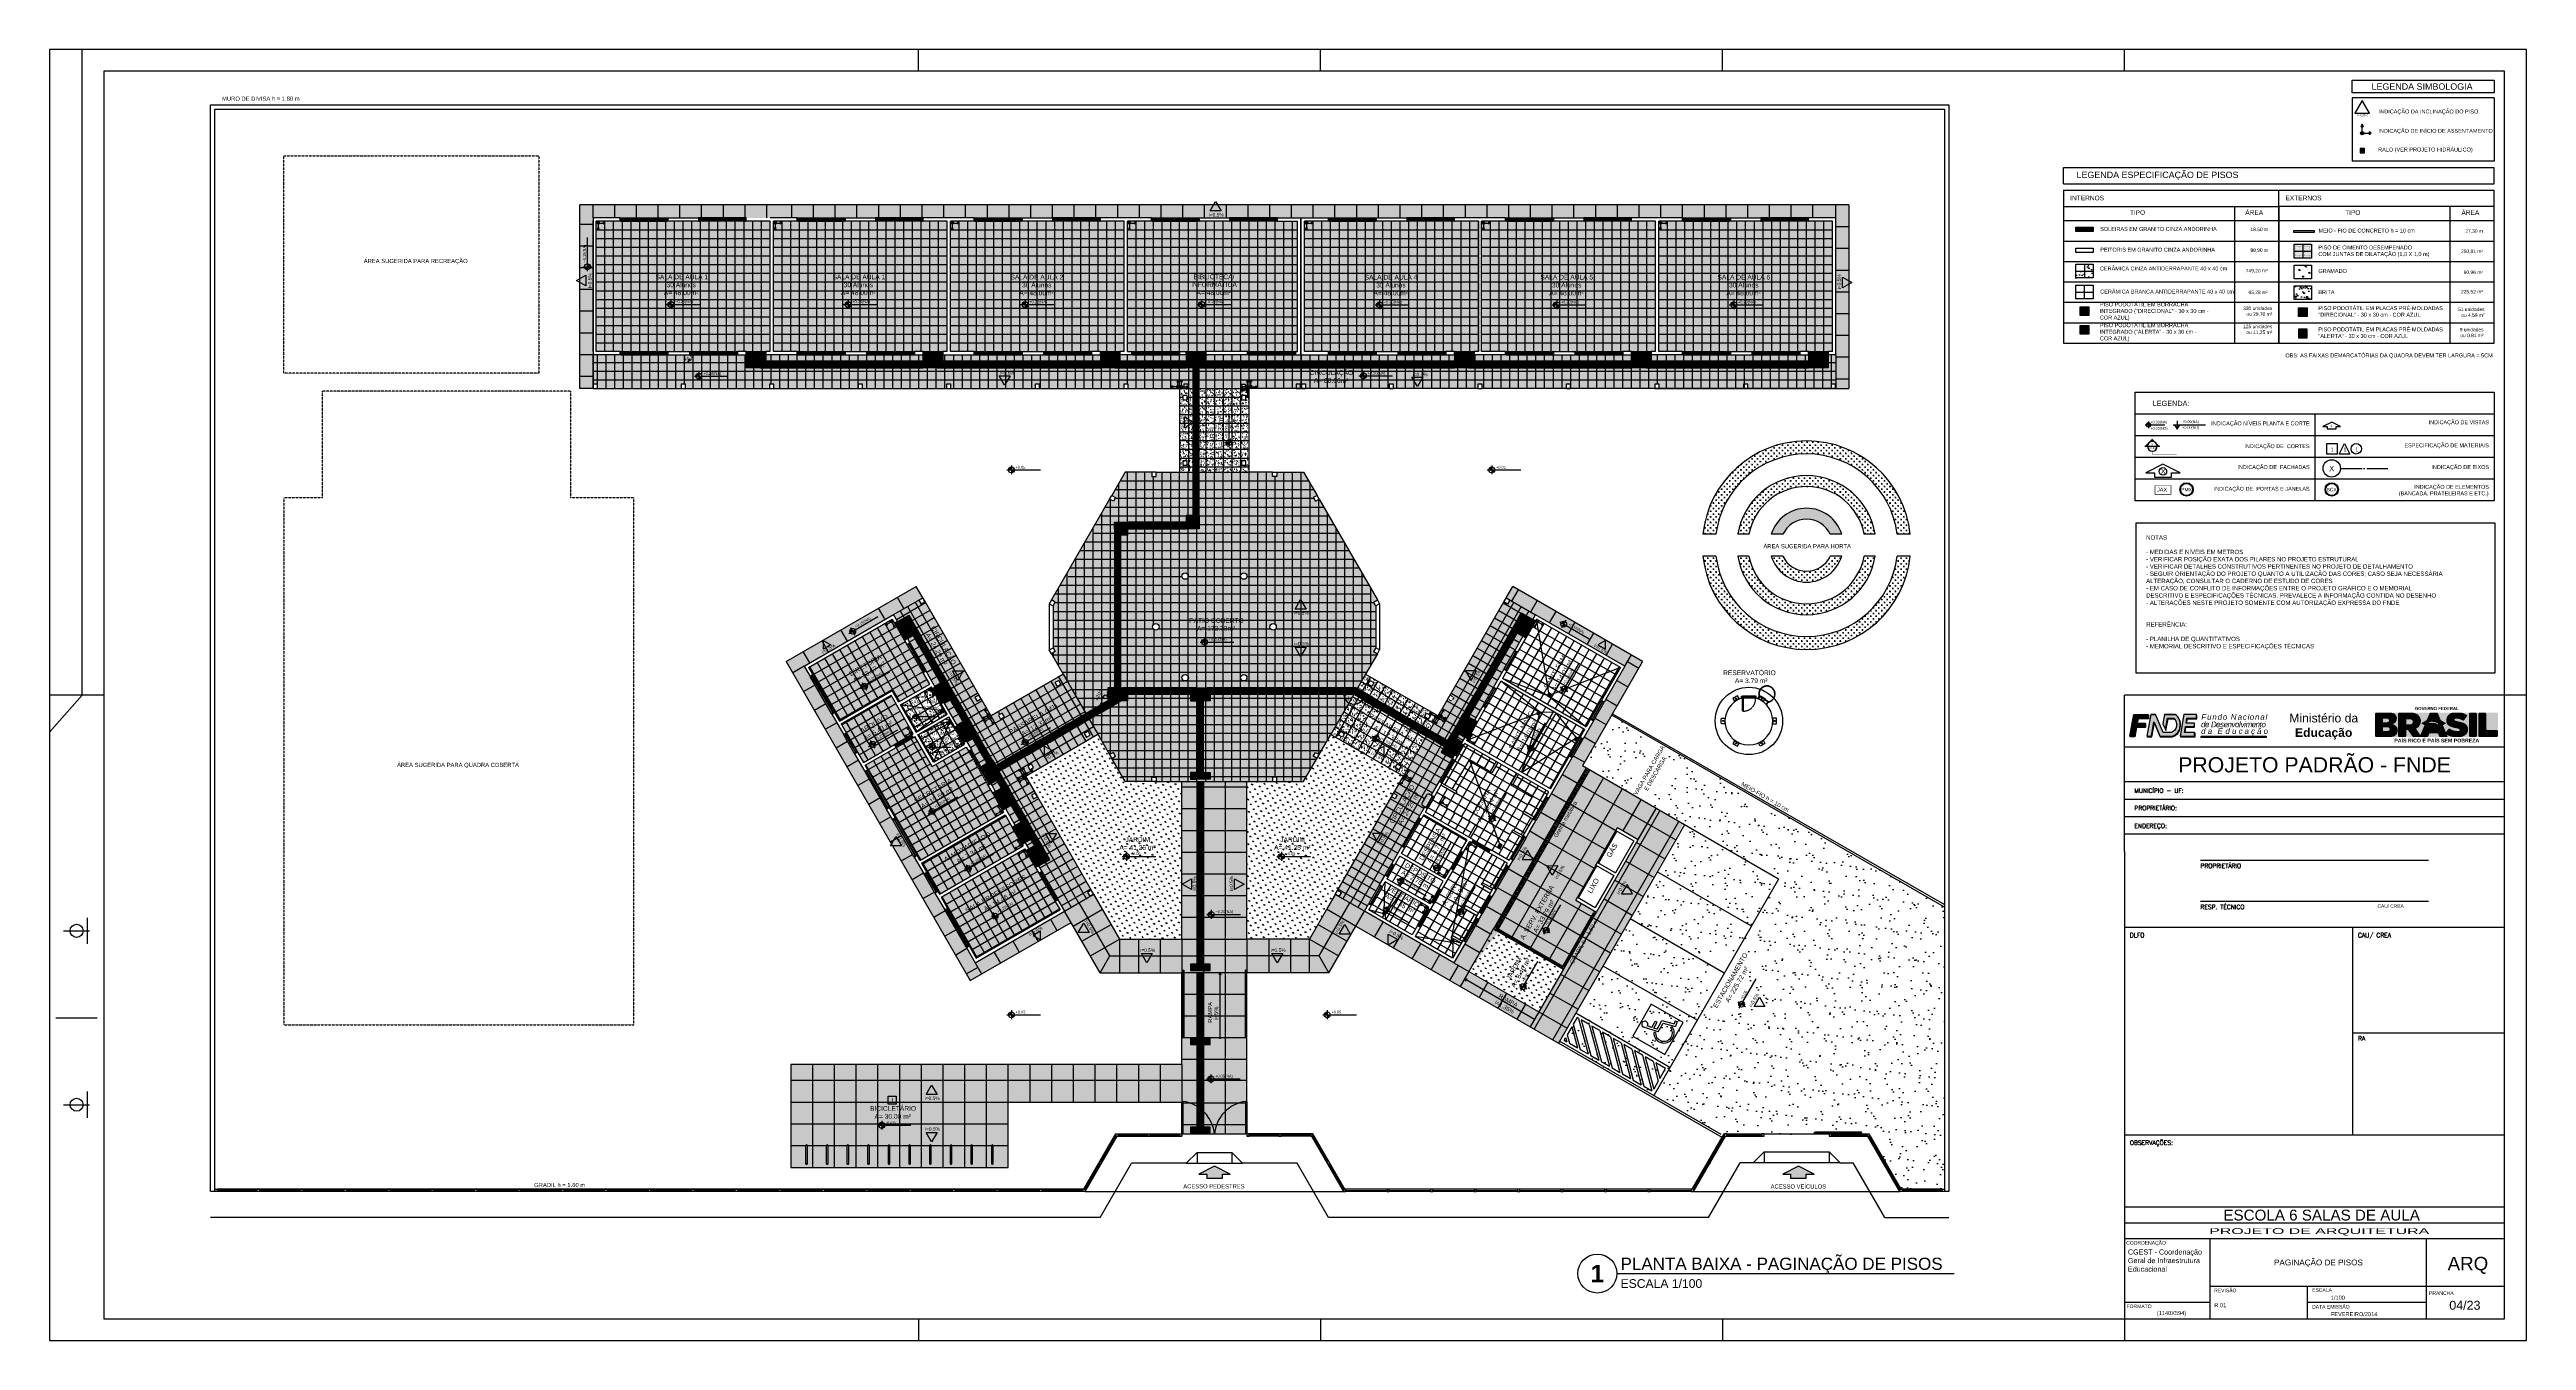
# Paper-space layout '6-ARQ-PGP-GER0-04_R01' of a CAD drawing. Header units: millimetres. Extents: x -66 to 1074, y -108 to 486.
# The model-space entities are those that its viewports show. They can reach past a viewport. Long polylines and large blocks are cut down to what shows.
import ezdxf
from ezdxf.enums import TextEntityAlignment as Align

# ---------------------------------------------------------------- set-up
doc = ezdxf.new("R2010")
doc.units = ezdxf.units.MM
for name, pattern in [('C5', [60, 50, -5, 0, -5]), ('CONTINU', [0]), ('DASHDOT', [25.4, 12.7, -6.35, 0, -6.35]), ('HIDDEN', [9.525, 6.35, -3.175]), ('HIDDEN2', [0.1875, 0.125, -0.0625]), ('TRACEJADO_G', [0.375, 0.25, -0.125]), ('TRAÇO-2PTOS_P', [0.625, 0.25, -0.125, 0, -0.125, 0, -0.125])]:
    doc.linetypes.add(name, pattern=pattern)
for name, color, linetype in [('01', 1, 'Continuous'), ('251', 251, 'Continuous'), ('A-ALV', 6, 'Continuous'), ('A-CHAMADAS', 1, 'Continuous'), ('A-COTAS', 1, 'Continuous'), ('A-FOLHA', 7, 'Continuous'), ('A-JANEL', 3, 'Continuous'), ('A-JANELA', 3, 'Continuous'), ('A-MURO', 2, 'Continuous'), ('A-PARED', 5, 'Continuous'), ('A-PAREDE', 5, 'Continuous'), ('A-PILAR', 6, 'Continuous'), ('A-PILAR_EIXO', 5, 'DASHDOT'), ('A-PISOS', 2, 'Continuous'), ('A-PISOS-CTEL', 2, 'TRACEJADO_G'), ('A-PISOS-IDEN', 253, 'Continuous'), ('A-PISOS-NIVEL', 1, 'Continuous'), ('A-SOLEIRA', 1, 'Continuous'), ('AR-ALV', 5, 'Continuous'), ('AR-ESQ', 2, 'Continuous'), ('AR-HACH', 252, 'Continuous'), ('AR-HAT-SERVIÇO', 253, 'Continuous'), ('AR-ID-PIS', 1, 'Continuous'), ('AR-PIS', 1, 'Continuous'), ('AR-TXT', 1, 'Continuous'), ('AR-VEGETAÇÃO_árvores', 96, 'HIDDEN'), ('ARQ-ALV-CORTE', 5, 'Continuous'), ('ARQ-ALV-VISTA1', 1, 'Continuous'), ('ARQ-ALV-VISTA2', 2, 'Continuous'), ('ARQ-COB-PROJ', 8, 'TRAÇO-2PTOS_P'), ('ARQ-CTA-1_025', 1, 'Continuous'), ('ARQ-CTA-1_075', 1, 'Continuous'), ('ARQ-CTA-1_100', 1, 'Continuous'), ('ARQ-EQP-VISTA', 1, 'Continuous'), ('ARQ-ESQ-VISTA1', 2, 'Continuous'), ('ARQ-EXO-1_100', 251, 'C5'), ('ARQ-MOB-VISTA', 1, 'CONTINU'), ('ARQ-PIS-VISTA', 8, 'Continuous'), ('ARQ-SMB-1_025', 1, 'Continuous'), ('ARQ-SMB-1_050', 1, 'Continuous'), ('ARQ-SMB-1_100', 1, 'Continuous'), ('ARQ-TXT-1_025', 6, 'Continuous'), ('ARQ-TXT-1_050', 2, 'Continuous'), ('ARQ-TXT-1_075', 2, 'Continuous'), ('ARQ-TXT-1_100', 2, 'Continuous'), ('ARQ_PISOTÁTIL', 8, 'Continuous'), ('BL-CRM-03', 6, 'Continuous'), ('BL-PRA-01', 1, 'Continuous'), ('cor', 7, 'Continuous'), ('EST-MET-CORTE', 5, 'Continuous'), ('FOLHA', 2, 'Continuous'), ('HATCH', 13, 'Continuous'), ('PAREDE2', 140, 'Continuous'), ('PORTAL_VTA_DIST', 2, 'Continuous'), ('PORTAL_VTA_PROX', 1, 'Continuous'), ('PRA', 1, 'Continuous'), ('PRES-AZUL', 164, 'Continuous'), ('TEXTO', 3, 'Continuous'), ('VIEWPORT', 8, 'Continuous')]:
    doc.layers.add(name, color=color, linetype=linetype)
doc.layers.get('VIEWPORT').off()
doc.styles.add('50', font='arial.ttf', dxfattribs={"height": 0.08})
doc.styles.add('A16', font='arial.ttf', dxfattribs={"height": 0.16})
doc.styles.add('A16-E50', font='arial.ttf', dxfattribs={"height": 0.08})
doc.styles.add('A20', font='arial.ttf', dxfattribs={"height": 0.2})
doc.styles.add('A26', font='arial.ttf', dxfattribs={"height": 0.26})
doc.styles.add('A36', font='arial.ttf', dxfattribs={"height": 0.36})
doc.styles.add('A40', font='arial.ttf', dxfattribs={"width": 1.1, "height": 0.4})
doc.styles.add('A60', font='arial.ttf', dxfattribs={"height": 0.6})
doc.styles.add('CastleT', font='')
doc.styles.add('ESC-50-A20', font='arial.ttf', dxfattribs={"height": 0.1})
doc.styles.add('FNDE', font='arial.ttf', dxfattribs={"height": 4.5})
doc.styles.add('FNDE Texto Cota 0050', font='verdana.ttf', dxfattribs={"height": 0.08})
doc.styles.add('FNDE Texto Cota 0100', font='verdana.ttf', dxfattribs={"height": 0.16})
doc.styles.add('R80', font='SIMPLEX.SHX', dxfattribs={"height": 0.2})
doc.styles.add('STYLE1', font='arial.ttf', dxfattribs={"height": 0.2})
doc.styles.add('TAG ESCALA', font='arial.ttf', dxfattribs={"height": 2.5})
doc.styles.add('TAG NUMERO', font='arialbd.ttf', dxfattribs={"height": 5})
doc.styles.add('TAG TITULO', font='arial.ttf', dxfattribs={"height": 3.5})
doc.styles.get('CastleT').set_extended_font_data('CastleT')
doc.dimstyles.new('FNDE 1-0100', dxfattribs={"dimscale": 2.5, "dimtxt": 0.16, "dimasz": 0.05, "dimexe": 0.15, "dimexo": 0.15, "dimgap": 0.05, "dimtad": 1, "dimzin": 4, "dimdsep": 46, "dimtxsty": 'FNDE Texto Cota 0100', "dimblk": 'tic', "dimcen": 0.15, "dimdle": 0.15, "dimse1": 1, "dimse2": 1, "dimclrd": 251, "dimclre": 251, "dimclrt": 256, "dimaunit": 1, "dimadec": 3, "dimazin": 0, "dimtfac": 1, "dimtix": 1, "dimtmove": 2, "dimatfit": 3, "dimldrblk": 'tic', "dimfxl": 0.15, "dimtvp": 1, "dimtolj": 1, "dimtzin": 0, "dimarcsym": 0})
pattern_1 = [(37.5, (148.40046, 130.1281), (-0.00640013, 0.195765295), [0, -0.154432, 0, -0.17272, 0, -0.1651]), (7.5, (148.40046, 130.1281), (0.17980931, 0.28673004), [0, -0.083312, 0, -0.139192, 0, -0.05334]), (327.5, (148.2755, 130.1281), (0.31639695, 0.00057487), [0, -0.0508, 0, -0.18288, 0, -0.23876]), (317.5, (148.2755, 130.1281), (0.30542258, 0.08917173), [0, -0.0254, 0, -0.119888, 0, -0.13716])]
pattern_2 = [(0, (148.40046, 130.1281), (0.127, 0.127), [0.0635, -0.1905]), (90, (148.43221, 130.09635), (-0.127, 0.127), [0.0635, -0.1905])]
pattern_3 = [(165, (148.40046, 130.1281), (-0.09420631, -0.10623757), [0, -0.127])]
pattern_4 = [(255, (5.30388, 111.83571), (0.127, -0.21997045), [0.047625, -0.31158524]), (210, (5.30388, 111.83571), (0.127, -0.21997045), [0.047625, -0.206375]), (300, (5.30388, 111.83571), (0.21997045, 0.127), [0.047625, -0.206375])]
pattern_5 = [(0, (148.40046, 130.1281), (0.127, 0.127), [0.0635, -0.1905]), (90, (148.43221, 130.09635), (-0.127, 0.127), [0.0635, -0.1905])]

# ---------------------------------------------------------------- blocks, each defined once
blk = doc.blocks.new('TituloDesenho')
at = {"color": 251}
blk.add_circle((0, 0), 0.5, dxfattribs=at)
at = {"style": 'CastleT'}
blk.add_attdef('N', text='', height=0.425, dxfattribs=at).set_placement((0, 0), align=Align.MIDDLE_CENTER)
for tag, p in [('TÍTULO', (0.596, 0.097)), ('ESCALA', (0.596, -0.365))]:
    blk.add_attdef(tag, p, '', height=0.3, dxfattribs=at)
blk = doc.blocks.new('FNDE')
blk.add_hatch(color=30).paths.add_polyline_path([(32.9, 0), (32.9, -0.6), (62.8, -0.6), (62.8, 0)])
at = {"layer": 'BL-CRM-03'}
blk.add_hatch(color=170, dxfattribs=at).paths.add_polyline_path([(3.2, 5.9), (3.6, 8.3), (8.4, 8.3), (8.4, 10), (1.8, 10), (0, 0), (2.1, 0), (2.9, 4.2), (7, 4.2), (7, 5.9)])
h = blk.add_hatch(color=170, dxfattribs=at)
h.paths.add_polyline_path([(1.8, 10), (0, 0), (2.1, 0), (2.9, 4.2), (7, 4.2), (7, 5.9), (3.2, 5.9), (3.6, 8.3), (8.4, 8.3), (8.4, 10)], flags=17)
h.paths.add_polyline_path([(1.8, 10), (0, 0)], flags=0)
h.paths.add_polyline_path([(0, 0), (1.8, 10), (8.4, 10), (8.4, 8.3), (3.6, 8.3), (3.2, 5.9), (7, 5.9), (7, 4.2), (2.9, 4.2), (2.1, 0)], flags=17)
h = blk.add_hatch(color=170, dxfattribs=at)
h.paths.add_polyline_path([(1.8, 10), (0, 0), (2.1, 0), (2.9, 4.2), (7, 4.2), (7, 5.9), (3.2, 5.9), (3.6, 8.3), (8.4, 8.3), (8.4, 10)], flags=17)
h.paths.add_polyline_path([(1.8, 10), (0, 0)], flags=0)
h.paths.add_polyline_path([(0, 0), (1.8, 10), (8.4, 10), (8.4, 8.3), (3.6, 8.3), (3.2, 5.9), (7, 5.9), (7, 4.2), (2.9, 4.2), (2.1, 0)], flags=17)
h = blk.add_hatch(color=170, dxfattribs=at)
h.paths.add_polyline_path([(1.8, 10), (0, 0), (2.1, 0), (2.9, 4.2), (7, 4.2), (7, 5.9), (3.2, 5.9), (3.6, 8.3), (8.4, 8.3), (8.4, 10)], flags=17)
h.paths.add_polyline_path([(1.8, 10), (0, 0)], flags=0)
h.paths.add_polyline_path([(0, 0), (1.8, 10), (8.4, 10), (8.4, 8.3), (3.6, 8.3), (3.2, 5.9), (7, 5.9), (7, 4.2), (2.9, 4.2), (2.1, 0)], flags=17)
h = blk.add_hatch(color=170, dxfattribs=at)
h.paths.add_polyline_path([(1.8, 10), (0, 0), (2.1, 0), (2.9, 4.2), (7, 4.2), (7, 5.9), (3.2, 5.9), (3.6, 8.3), (8.4, 8.3), (8.4, 10)], flags=17)
h.paths.add_polyline_path([(1.8, 10), (0, 0)], flags=0)
h.paths.add_polyline_path([(0, 0), (1.8, 10), (8.4, 10), (8.4, 8.3), (3.6, 8.3), (3.2, 5.9), (7, 5.9), (7, 4.2), (2.9, 4.2), (2.1, 0)], flags=17)
h = blk.add_hatch(color=7, dxfattribs=at)
h.paths.add_polyline_path([(8.6, 8), (8.6, 9.7), (8.4, 9.7), (8.4, 8.3), (3.6, 8.3), (3.2, 5.9), (3.4, 5.9), (3.8, 8)])
h.paths.add_polyline_path([(2.9, 4.2), (2.1, 0), (0.2, 0), (0.2, -0.3), (2.3, -0.3), (3.1, 3.9), (7.2, 3.9), (7.2, 5.6), (7, 5.6), (7, 4.2)])
h = blk.add_hatch(color=170, dxfattribs=at)
h.paths.add_polyline_path([(11.8, 10), (9.6, 10), (7.8, 0), (9.9, 0), (11.1, 6.5), (11.3, 6.1), (11.3, 6.1), (13.8, 0), (19.5, 0, 0.279763), (23.1, 4, 0.314697), (20.8, 10), (16, 10), (15.2, 5.6), (16.4, 3), (17.4, 8.3), (20.2, 8.3, -0.285658), (21.4, 4.4, -0.266372), (19.2, 1.7), (15.3, 1.7)])
h.paths.add_polyline_path([(23.1, 0), (29.8, 0), (29.8, 1.7), (25.1, 1.7), (25.6, 4.4), (29.7, 4.4), (29.7, 5.9), (25.9, 5.9), (26.3, 8.3), (30.7, 8.3), (30.7, 10), (24.9, 10)])
h = blk.add_hatch(color=7, dxfattribs=at)
h.paths.add_polyline_path([(10.1, -0.3), (11.3, 6.1), (11.1, 6.5), (9.9, 0), (8, 0), (8, -0.3)])
h.paths.add_polyline_path([(19.7, -0.3, 0.279763), (23.2, 3.7, 0.192498), (22.7, 7.8, -0.174547), (23.1, 4, -0.279763), (19.5, 0), (13.8, 0), (14, -0.3)])
h.paths.add_polyline_path([(17.6, 8), (20.4, 8, -0.080504), (21.2, 7, 0.105578), (20.2, 8.3), (17.4, 8.3), (16.4, 3), (16.6, 2.6)])
h = blk.add_hatch(color=7, dxfattribs=at)
h.paths.add_polyline_path([(30.9, 8), (30.9, 9.7), (30.7, 9.7), (30.7, 8.3), (26.3, 8.3), (25.9, 5.9), (26.1, 5.9), (26.5, 8)])
h.paths.add_polyline_path([(29.8, 4.1), (29.8, 5.6), (29.7, 5.6), (29.7, 4.4), (25.6, 4.4), (25.1, 1.7), (25.4, 1.7), (25.8, 4.1)])
h.paths.add_polyline_path([(30, -0.3), (30, 1.3), (29.8, 1.3), (29.8, 0), (23.3, 0), (23.3, -0.3)])
at = {"color": 170}
for p, q in [((7, 5.9), (7, 4.2)), ((9.8, 10), (11.8, 10)), ((16, 10), (20.7, 10))]:
    blk.add_line(p, q, dxfattribs=at)
for points in [[(1.8, 10), (0, 0), (1.8, 10), (8.4, 10), (8.4, 8.3), (3.6, 8.3), (3.2, 5.9), (7, 5.9), (7, 4.2), (2.9, 4.2), (2.1, 0), (0, 0)], [(15.4, 1.7), (12, 9.7), (12, 9.7)]]:
    blk.add_lwpolyline(points, dxfattribs=at)
at = {"color": 7}
for points in [[(7, 5.6), (7.2, 5.6), (7.2, 3.9), (3.1, 3.9), (2.3, -0.3), (0.2, -0.3), (0.2, 0)], [(8.4, 9.7), (8.6, 9.7), (8.6, 8), (3.8, 8), (3.4, 5.9)], [(23.3, 0), (23.3, -0.3), (30, -0.3), (30, 1.3), (29.8, 1.3)], [(25.4, 1.7), (25.8, 4.1), (29.8, 4.1), (29.8, 5.6), (29.7, 5.6)], [(26.1, 5.9), (26.5, 8), (30.9, 8), (30.9, 9.7), (30.7, 9.7)]]:
    blk.add_lwpolyline(points, dxfattribs=at)
at = {"color": 170}
blk.add_lwpolyline([(23, 3.9, 0.319097), (20.8, 10), (16, 10), (15.2, 5.6), (16.4, 3), (17.4, 8.3), (20.2, 8.3, -0.285658), (21.4, 4.4, -0.266372), (19.2, 1.7), (15.3, 1.7), (11.8, 10), (9.6, 10), (7.8, 0), (9.9, 0), (11.1, 6.5), (13.8, 0), (19.5, 0, 0.284541), (23.1, 4.1)], format="xyb", dxfattribs=at)
at = {"color": 7}
for points in [[(8, 0), (8, -0.3), (10.1, -0.3), (11.3, 6.1), (14, -0.3), (19.7, -0.3, 0.284541), (23.2, 3.8)], [(16.4, 3), (16.6, 2.6), (17.6, 8), (20.4, 8, -0.080504), (21.2, 7)], [(23.2, 3.6, 0.196648), (22.7, 7.8, 0.196648)]]:
    blk.add_lwpolyline(points, format="xyb", dxfattribs=at)
at = {"color": 170}
blk.add_lwpolyline([(30.7, 10), (24.9, 10), (23.1, 0), (29.8, 0), (29.8, 1.7), (25.1, 1.7), (25.6, 4.4), (29.7, 4.4), (29.7, 5.9), (25.9, 5.9), (26.3, 8.3), (30.7, 8.3)], close=True, dxfattribs=at)
at = {"color": 30}
blk.add_lwpolyline([(32.9, 0), (62.8, 0), (62.8, -0.6), (32.9, -0.6)], close=True, dxfattribs=at)
at = {"color": 7, "char_height": 2.6, "width": 43.228, "attachment_point": 1, "style": 'FNDE'}
for s, insert in [('{\\fArial|b0|i1|c0|p34;\\T0.9;de Desenvolvimento}', (32.8, 6.7)), ('{\\fArial|b0|i1|c238|p34;\\T1.5;da Educaçăo\\T1.4; }', (32.8, 3.6)), ('{\\fArial|b0|i1|c238|p34;\\T1.2;Fundo Nacional\\fArial|b0|i0|c238|p34;\\T1; }', (32.9, 10.1))]:
    blk.add_mtext(s, dxfattribs=dict(at, insert=insert))
blk = doc.blocks.new('CARIMBO')
at = {"true_color": 0x124700}
blk.add_hatch(color=88, dxfattribs=at).paths.add_polyline_path([(751.27, 738.36), (751.27, 738.36), (750.84, 738.11), (750.42, 738.36), (750.42, 738.36), (750.84, 738.08)])
at = {"layer": 'cor'}
h = blk.add_hatch(color=88, dxfattribs=at)
h.set_gradient(color1=(18, 71, 0), color2=(43, 173, 0), rotation=45, tint=1)
h.paths.add_polyline_path([(748.96, 738.41, 0.866951), (748.88, 738.94), (748.2, 738.94, 0.414214), (748.14, 738.88), (748.14, 737.88, 0.414214), (748.2, 737.82), (748.89, 737.82, 0.912014)])
h.paths.add_polyline_path([(748.74, 738.1), (748.51, 738.1), (748.51, 738.26), (748.74, 738.26, -1)], flags=16)
h.paths.add_polyline_path([(748.71, 738.5), (748.51, 738.5), (748.51, 738.66), (748.71, 738.66, -1)], flags=16)
at = {"layer": 'cor', "true_color": 0xf7d426}
h = blk.add_hatch(color=40, dxfattribs=at)
h.paths.add_polyline_path([(753.26, 738.2, 0.414214), (753.32, 738.14), (753.74, 738.14, -0.414214), (753.8, 738.08), (753.8, 738.88, 0.414214), (753.74, 738.94), (753.21, 738.94, -0.414214), (753.26, 738.88)])
h.paths.add_polyline_path([(752.9, 738.88, -0.414214), (752.95, 738.94), (752.78, 738.94, -0.414214), (752.83, 738.88), (752.83, 737.88, -0.414214), (752.78, 737.82), (752.95, 737.82, -0.414214), (752.9, 737.88)])
h.paths.add_polyline_path([(750.03, 738.2), (750.23, 737.91), (750.42, 738.36), (750.27, 738.45), (750.52, 738.6), (750.65, 738.9, -0.301755), (750.7, 738.94), (749.8, 738.94, -0.047823), (749.97, 738.92, -0.713696)])
h.paths.add_polyline_path([(749.58, 738.4), (749.77, 738.4, 1), (749.77, 738.63), (749.58, 738.63)])
h.paths.add_polyline_path([(749.91, 737.82, -0.246669), (749.86, 737.85), (749.67, 738.12, 0.736091), (749.58, 738.1), (749.58, 737.88, -0.414214), (749.53, 737.82)])
h.paths.add_polyline_path([(748.74, 738.1, 1), (748.74, 738.26), (748.51, 738.26), (748.51, 738.1)])
h.paths.add_polyline_path([(748.51, 738.66), (748.51, 738.5), (748.71, 738.5, 1), (748.71, 738.66)])
h.paths.add_polyline_path([(750.69, 737.99, 0.301755), (750.64, 737.96), (750.6, 737.86, -0.301755), (750.55, 737.82), (751.14, 737.82, -0.301755), (751.09, 737.86), (751.05, 737.96, 0.301755), (751, 737.99)])
h.paths.add_polyline_path([(749.26, 738.94), (748.88, 738.94, -0.866951), (748.96, 738.41, -0.878048), (748.91, 737.82), (749.26, 737.82, -0.414214), (749.2, 737.88), (749.2, 738.88, -0.414214)])
at = {"layer": 'cor'}
h = blk.add_hatch(color=88, dxfattribs=at)
h.set_gradient(color1=(18, 71, 0), color2=(43, 173, 0), rotation=45, tint=1)
h.paths.add_polyline_path([(749.2, 737.88, 0.414214), (749.26, 737.82), (749.53, 737.82, 0.414214), (749.58, 737.88), (749.58, 738.1, -0.736091), (749.67, 738.12), (749.86, 737.85, 0.246669), (749.91, 737.82), (750.24, 737.82, -0.536387), (750.21, 737.86), (750.23, 737.91), (750.03, 738.2, 0.713696), (749.97, 738.92, 0.062724), (749.75, 738.94), (749.26, 738.94, 0.414214), (749.2, 738.88)])
h.paths.add_polyline_path([(749.58, 738.4), (749.58, 738.63), (749.77, 738.63, -1), (749.77, 738.4)], flags=16)
h = blk.add_hatch(color=88, dxfattribs=at)
h.set_gradient(color1=(18, 71, 0), color2=(43, 173, 0), rotation=45, tint=1)
h.paths.add_polyline_path([(750.64, 737.96, -0.301755), (750.69, 737.99), (751, 737.99, -0.301755), (751.05, 737.96), (751.09, 737.86, 0.301755), (751.14, 737.82), (751.45, 737.82, 0.536387), (751.48, 737.86), (751.27, 738.36), (750.84, 738.11), (750.42, 738.36), (750.21, 737.86, 0.536387), (750.24, 737.82), (750.55, 737.82, 0.301755), (750.6, 737.86)])
h.paths.add_polyline_path([(751.17, 738.6), (751.04, 738.9, 0.301755), (750.99, 738.94), (750.7, 738.94, 0.301755), (750.65, 738.9), (750.52, 738.6), (750.84, 738.79)])
h = blk.add_hatch(color=40, dxfattribs=at)
h.set_gradient(color1=(243, 175, 18), color2=(255, 127, 0), rotation=270, tint=1, name='HEMISPHERICAL')
h.paths.add_polyline_path([(751.42, 738.45), (750.84, 738.79), (750.27, 738.45), (750.84, 738.11)])
h.paths.add_polyline_path([(750.64, 738.45, -1), (751.05, 738.45, -1)], flags=16)
at = {"layer": 'cor', "true_color": 0xf4df43}
h = blk.add_hatch(color=53, dxfattribs=at)
edge = h.paths.add_edge_path()
edge.add_spline(control_points=[(751.6, 738.2), (751.62, 738.18), (751.69, 738.13), (751.83, 738.1), (751.96, 738.09), (752.04, 738.11), (752.05, 738.16), (752.01, 738.19), (751.93, 738.22), (751.78, 738.24), (751.6, 738.29), (751.44, 738.41), (751.42, 738.56), (751.43, 738.69), (751.49, 738.81), (751.58, 738.89), (751.64, 738.92), (751.72, 738.94)], knot_values=[0.065919, 0.065919, 0.065919, 0.065919, 0.132216, 0.300366, 0.426053, 0.481008, 0.522695, 0.580041, 0.634819, 0.765803, 0.969397, 1.125194, 1.241711, 1.336641, 1.472206, 1.56492, 1.65521, 1.65521, 1.65521, 1.65521], degree=3, periodic=0)
edge.add_line((751.72, 738.94), (750.99, 738.94))
edge.add_arc((750.99, 738.88), 0.0573, 22.8342, 90, ccw=False)
edge.add_line((751.04, 738.9), (751.17, 738.6))
edge.add_line((751.17, 738.6), (751.42, 738.45))
edge.add_line((751.42, 738.45), (751.27, 738.36))
edge.add_line((751.27, 738.36), (751.4, 738.04))
edge.add_line((751.4, 738.04), (751.52, 738.19))
edge.add_arc((751.56, 738.15), 0.0566, 53.721, 142.0364, ccw=False)
edge = h.paths.add_edge_path()
edge.add_arc((752.52, 738.88), 0.0573, 90, 180, ccw=False)
edge.add_line((752.52, 738.94), (752.11, 738.94))
edge.add_arc((751.99, 738.31), 0.642, 51.0519, 79.1443, ccw=False)
edge.add_line((752.4, 738.81), (752.25, 738.6))
edge.add_arc((752.2, 738.63), 0.0573, 236.5787, 324.3401, ccw=False)
edge.add_spline(control_points=[(752.17, 738.58), (752.13, 738.61), (752.04, 738.65), (751.91, 738.67), (751.79, 738.66), (751.8, 738.58), (751.92, 738.54), (752.12, 738.51), (752.37, 738.42), (752.45, 738.18), (752.38, 737.95), (752.25, 737.86), (752.12, 737.82)], knot_values=[0.044554, 0.044554, 0.044554, 0.044554, 0.150842, 0.328725, 0.389861, 0.448625, 0.477745, 0.709396, 0.965606, 1.159666, 1.316654, 1.549437, 1.549437, 1.549437, 1.549437], degree=3, periodic=0)
edge.add_line((752.12, 737.82), (752.52, 737.82))
edge.add_arc((752.52, 737.88), 0.0573, 180, 270, ccw=False)
edge.add_line((752.47, 737.88), (752.47, 738.88))
edge = h.paths.add_edge_path()
edge.add_spline(control_points=[(751.74, 737.82), (751.65, 737.83), (751.57, 737.86), (751.49, 737.9), (751.46, 737.92)], knot_values=[0.075756, 0.075756, 0.075756, 0.075756, 0.2593, 0.320309, 0.320309, 0.320309, 0.320309], degree=3, periodic=0)
edge.add_line((751.46, 737.92), (751.48, 737.86))
edge.add_arc((751.45, 737.85), 0.0286, -90, 22.8342, ccw=False)
edge.add_line((751.45, 737.82), (751.74, 737.82))
at = {"layer": 'cor'}
h = blk.add_hatch(color=88, dxfattribs=at)
h.set_gradient(color1=(18, 71, 0), color2=(43, 173, 0), rotation=45, tint=1)
edge = h.paths.add_edge_path()
edge.add_spline(control_points=[(752.12, 737.82), (752.25, 737.86), (752.38, 737.95), (752.45, 738.18), (752.37, 738.42), (752.12, 738.51), (751.92, 738.54), (751.8, 738.58), (751.79, 738.66), (751.91, 738.67), (752.04, 738.65), (752.13, 738.61), (752.17, 738.58)], knot_values=[0.044554, 0.044554, 0.044554, 0.044554, 0.277337, 0.434326, 0.628385, 0.884595, 1.116246, 1.145366, 1.20413, 1.265267, 1.443149, 1.549437, 1.549437, 1.549437, 1.549437], degree=3, periodic=0)
edge.add_arc((752.2, 738.63), 0.0573, 236.5787, 324.3401)
edge.add_line((752.25, 738.6), (752.4, 738.81))
edge.add_arc((751.99, 738.31), 0.642, 51.0519, 79.1443)
edge.add_line((752.11, 738.94), (751.72, 738.94))
edge.add_spline(control_points=[(751.72, 738.94), (751.64, 738.92), (751.58, 738.89), (751.49, 738.81), (751.43, 738.69), (751.42, 738.56), (751.44, 738.41), (751.6, 738.29), (751.78, 738.24), (751.93, 738.22), (752.01, 738.19), (752.05, 738.16), (752.04, 738.11), (751.96, 738.09), (751.83, 738.1), (751.69, 738.13), (751.62, 738.18), (751.6, 738.2)], knot_values=[0.065919, 0.065919, 0.065919, 0.065919, 0.15621, 0.248924, 0.384488, 0.479419, 0.595936, 0.751732, 0.955327, 1.08631, 1.141089, 1.198434, 1.240121, 1.295076, 1.420763, 1.588913, 1.65521, 1.65521, 1.65521, 1.65521], degree=3, periodic=0)
edge.add_arc((751.56, 738.15), 0.0566, 53.721, 142.0364)
edge.add_line((751.52, 738.19), (751.4, 738.04))
edge.add_line((751.4, 738.04), (751.46, 737.92))
edge.add_spline(control_points=[(751.46, 737.92), (751.49, 737.9), (751.57, 737.86), (751.65, 737.83), (751.74, 737.82)], knot_values=[0.075756, 0.075756, 0.075756, 0.075756, 0.136765, 0.320309, 0.320309, 0.320309, 0.320309], degree=3, periodic=0)
edge.add_line((751.74, 737.82), (752.12, 737.82))
h = blk.add_hatch(color=88, dxfattribs=at)
h.set_gradient(color1=(18, 71, 0), color2=(43, 173, 0), rotation=45, tint=1)
h.paths.add_polyline_path([(752.83, 738.88, 0.414214), (752.78, 738.94), (752.52, 738.94, 0.414214), (752.47, 738.88), (752.47, 737.88, 0.414214), (752.52, 737.82), (752.78, 737.82, 0.414214), (752.83, 737.88)])
h = blk.add_hatch(color=88, dxfattribs=at)
h.set_gradient(color1=(18, 71, 0), color2=(43, 173, 0), rotation=45, tint=1)
h.paths.add_polyline_path([(753.26, 738.88, 0.414214), (753.21, 738.94), (752.95, 738.94, 0.414214), (752.9, 738.88), (752.9, 737.88, 0.414214), (752.95, 737.82), (753.74, 737.82, 0.414214), (753.8, 737.88), (753.8, 738.08, 0.414214), (753.74, 738.14), (753.32, 738.14, -0.414214), (753.26, 738.2)])
h = blk.add_hatch(color=171, dxfattribs=at)
h.set_gradient(color1=(102, 140, 255), color2=(10, 65, 153), rotation=270, tint=1, name='HEMISPHERICAL')
h.paths.add_polyline_path([(750.65, 738.51, -0.20647), (751.04, 738.43, 0.021018), (751.05, 738.45, 0.855475)])
h.paths.add_polyline_path([(751.04, 738.4, 0.224005), (750.65, 738.47, 0.030255), (750.64, 738.45, 0.871589)])
at = {"layer": 'PRA', "color": 2}
for p, q in [((754.11, 739.75), (736.61, 739.75)), ((736.61, 732.55), (736.61, 739.75)), ((754.11, 737.35), (736.61, 737.35)), ((754.11, 737.35), (736.61, 737.35)), ((754.11, 737.35), (736.61, 737.35)), ((754.11, 735.75), (736.61, 735.75)), ((754.11, 734.95), (736.61, 734.95)), ((754.11, 734.15), (736.61, 734.15)), ((754.11, 733.35), (736.61, 733.35)), ((736.61, 732.55), (736.61, 711.05)), ((750.61, 732.14), (740.11, 732.14)), ((750.61, 730.25), (740.11, 730.25)), ((754.11, 729.05), (736.61, 729.05)), ((747.11, 729.05), (747.11, 719.49)), ((747.11, 724.2), (754.11, 724.2)), ((754.11, 719.49), (736.61, 719.49)), ((736.61, 715.47), (754.11, 715.47)), ((736.61, 714.75), (754.11, 714.75)), ((740.56, 711.05), (740.56, 714.75)), ((750.51, 711.05), (750.51, 714.75)), ((754.11, 712.53), (740.56, 712.53)), ((745.03, 711.05), (745.03, 712.53)), ((740.56, 711.79), (736.61, 711.79)), ((750.51, 711.79), (745.03, 711.79))]:
    blk.add_line(p, q, dxfattribs=at)
at = {"layer": 'PRA', "color": 4}
blk.add_lwpolyline([(736.61, 711.05), (754.11, 711.05), (754.11, 716.19), (736.61, 716.19)], close=True, dxfattribs=at)
at = {"layer": 'PRA', "color": 7, "xscale": 0.1000000000000227, "yscale": 0.1000000000000227, "zscale": 0.1000000000000227}
blk.add_blockref('FNDE', (736.86, 737.86), dxfattribs=at)
at = {"color": 7, "width": 5.5767, "attachment_point": 1, "style": '50'}
for s, insert, char_height in [('\\pi1.7847;{\\fArial|b1|i0|c0|p34;GOVERNO FEDERAL}', (748.19, 739.2), 0.1432), ('\\pi0.84331;{\\fArial|b1|i0|c0|p34;PAÍS RICO É PAÍS SEM POBREZA}', (748.19, 737.74), 0.1718)]:
    blk.add_mtext(s, dxfattribs=dict(at, insert=insert, char_height=char_height))
at = {"layer": 'PRA', "color": 4, "style": 'A36'}
blk.add_text('PROJETO PADRÃO - FNDE', height=0.7, dxfattribs=at).set_placement((745.36, 736.19), align=Align.CENTER)
at = {"layer": 'PRA', "color": 2, "style": 'R80'}
for s, p in [('MUNICÍPIO - UF:', (737.07, 735.35)), ('PROPRIETÁRIO:', (737.07, 734.55)), ('ENDEREÇO:', (737.07, 733.73))]:
    blk.add_text(s, height=0.2, dxfattribs=at).set_placement(p, align=Align.MIDDLE_LEFT)
for s, p in [('PROPRIETÁRIO', (740.11, 731.99)), ('RESP. TÉCNICO', (740.11, 730.1)), ('DLFO', (736.86, 728.8)), ('CAU/ CREA', (747.36, 728.8)), ('OBSERVAÇÕES:', (736.86, 719.25))]:
    blk.add_text(s, height=0.2, dxfattribs=at).set_placement(p, align=Align.TOP_LEFT)
at = {"layer": 'PRA', "color": 3}
blk.add_text('CAU/ CREA ', height=0.16, dxfattribs=at).set_placement((748.26, 729.96))
at = {"layer": 'PRA', "color": 2}
for s, height, style, p in [('RA', 0.2, 'R80', (747.36, 723.85)), ('COORDENAÇÃO', 0.1646, 'A16', (736.69, 714.46)), ('FORMATO', 0.165, 'A16', (736.71, 711.54)), ('REVISÃO', 0.165, 'A16', (740.74, 712.27)), ('ESCALA', 0.165, 'A16', (745.25, 712.29)), ('DATA EMISSÃO', 0.1646, 'A16', (745.25, 711.52)), ('PRANCHA', 0.165, 'A16', (750.63, 712.15))]:
    blk.add_text(s, height=height, dxfattribs=dict(at, style=style)).set_placement(p)
at = {"layer": 'PRA', "color": 2, "insert": (743.53, 738.89), "char_height": 0.4, "width": 4.4424, "attachment_point": 1, "style": 'FNDE'}
blk.add_mtext('\\pi0.66992;{\\fArial|b0|i0|c238|p34;Ministério} da{\\fArial|b0|i0|c238|p34; \\P\\pi0.93159;\\fArial|b1|i0|c238|p34;Educação}', dxfattribs=at)
at = {"layer": 'PRA', "color": 4, "insert": (740.97, 716.07), "char_height": 0.5, "width": 59.7103, "attachment_point": 1, "style": 'A36'}
blk.add_mtext(' ESCOLA 6 SALAS DE AULA', dxfattribs=at)
at = {"layer": 'PRA', "color": 3, "insert": (736.77, 714.24), "char_height": 0.2362, "width": 36.2642, "attachment_point": 1, "style": 'A20'}
blk.add_mtext('{\\fArial|b0|i0|c238|p34;CGEST - }C{\\fArial|b0|i0|c238|p34;oordenação }\\PG{\\fArial|b0|i0|c238|p34;eral de }I{\\fArial|b0|i0|c238|p34;nfraestrutura} \\PEducacional', dxfattribs=at)
at = {"layer": 'PRA', "color": 3, "style": 'A20'}
for tag, p, height in [('MUNICIPIO', (741.24, 735.25), 0.2), ('ENDEREÇO', (741.24, 733.74), 0.2), ('DESENHO', (738.03, 711.22), 0.185), ('R-01', (740.75, 711.9), 0.185), ('R-02', (740.75, 711.55), 0.185), ('R-03', (740.75, 711.21), 0.185), ('ESCALA', (746.11, 711.93), 0.185), ('DATA', (746.11, 711.17), 0.185)]:
    blk.add_attdef(tag, p, '', height=height, dxfattribs=at)
at = {"layer": 'PRA', "color": 4, "style": 'A26'}
for tag, p in [('DESCRIÇÃO-1', (745.54, 714.27)), ('DESCRIÇÃO-2', (745.54, 713.64)), ('DESCRIÇÃO-3', (745.54, 713.03))]:
    blk.add_attdef(tag, text='', height=0.267, dxfattribs=at).set_placement(p, align=Align.MIDDLE_CENTER)
at = {"layer": 'PRA', "color": 6}
for tag, height, style, p in [('ARQ', 0.617, 'A60', (752.41, 713.59)), ('00/00', 0.411, 'A40', (752.28, 711.67))]:
    blk.add_attdef(tag, text='', height=height, dxfattribs=dict(at, style=style)).set_placement(p, align=Align.MIDDLE_CENTER)
blk = doc.blocks.new('FNDE-Ind Corte-1_100')
blk.add_hatch(color=251).paths.add_polyline_path([(242, -2.39), (242.21, -2.39, -1), (243.01, -2.39), (243.23, -2.39), (242.61, -1.77)])
at = {"color": 251, "linetype": 'Continuous'}
blk.add_line((243.23, -2.39), (242, -2.39), dxfattribs=at)
blk.add_circle((242.61, -2.39), 0.4, dxfattribs=at)
blk = doc.blocks.new('FNDE-Nível Corte-1_050')
blk.add_hatch(color=251).paths.add_polyline_path([(140.657, -0.187), (140.741, -0.187), (140.657, -0.313)])
at = {"color": 251}
for p, q in [((140.531, -0.187), (141.531, -0.187)), ((140.657, -0.061), (140.657, -0.313))]:
    blk.add_line(p, q, dxfattribs=at)
blk.add_lwpolyline([(140.573, -0.187), (140.657, -0.313), (140.741, -0.187)], dxfattribs=at)
blk = doc.blocks.new('FNDE-Nível Planta-1_050')
at = {"linetype": 'Continuous', "ltscale": 0.5}
h = blk.add_hatch(color=251, dxfattribs=at)
h.paths.add_polyline_path([(135.698, 5.827), (135.698, 5.894, 0.414214), (135.631, 5.827)])
h.paths.add_polyline_path([(135.698, 5.827), (135.698, 5.76, 0.414214), (135.766, 5.827)])
at = {"color": 251}
for p, q in [((135.698, 5.928), (135.698, 5.726)), ((135.598, 5.827), (135.766, 5.827)), ((135.766, 5.827), (136.198, 5.827))]:
    blk.add_line(p, q, dxfattribs=at)
blk.add_circle((135.698, 5.827), 0.0672, dxfattribs=at)
blk = doc.blocks.new('A$C66BD0C4F')
at = {"layer": 'ARQ-CTA-1_075', "ltscale": 10}
blk.add_hatch(color=254, dxfattribs=at).paths.add_polyline_path([(0, 0), (0, 0.3), (0.3, 0.3), (0.3, 0)])
at = {"layer": 'ARQ_PISOTÁTIL', "color": 1}
blk.add_lwpolyline([(0, 0), (0, 0.3), (0.3, 0.3), (0.3, 0)], close=True, dxfattribs=at)
at = {"layer": 'ARQ_PISOTÁTIL', "color": 250}
for points in [[(0.025, 0.287), (0.275, 0.287, -1), (0.275, 0.262), (0.025, 0.262, -1)], [(0.025, 0.237), (0.275, 0.237, -1), (0.275, 0.212), (0.025, 0.212, -1)], [(0.025, 0.187), (0.275, 0.187, -1), (0.275, 0.162), (0.025, 0.162, -1)], [(0.025, 0.137), (0.275, 0.137, -1), (0.275, 0.112), (0.025, 0.112, -1)], [(0.025, 0.087), (0.275, 0.087, -1), (0.275, 0.062), (0.025, 0.062, -1)], [(0.025, 0.037), (0.275, 0.037, -1), (0.275, 0.012), (0.025, 0.012, -1)], [(0.025, 0.284), (0.275, 0.284, -1), (0.275, 0.265), (0.025, 0.265, -1)], [(0.025, 0.234), (0.275, 0.234, -1), (0.275, 0.215), (0.025, 0.215, -1)], [(0.025, 0.184), (0.275, 0.184, -1), (0.275, 0.165), (0.025, 0.165, -1)], [(0.025, 0.134), (0.275, 0.134, -1), (0.275, 0.115), (0.025, 0.115, -1)], [(0.025, 0.084), (0.275, 0.084, -1), (0.275, 0.065), (0.025, 0.065, -1)], [(0.025, 0.034), (0.275, 0.034, -1), (0.275, 0.015), (0.025, 0.015, -1)]]:
    blk.add_lwpolyline(points, format="xyb", close=True, dxfattribs=at)
blk = doc.blocks.new('A$C0271154C')
at = {"layer": 'ARQ_PISOTÁTIL'}
h = blk.add_hatch(color=152, dxfattribs=at)
h.dxf.hatch_style = 1
h.paths.add_polyline_path([(0.3, 0), (0.3, 0.3), (0, 0.3), (0, 0)])
at = {"layer": 'ARQ_PISOTÁTIL', "color": 1}
blk.add_lwpolyline([(0.3, 0), (0.3, 0.3), (0, 0.3), (0, 0)], close=True, dxfattribs=at)
at = {"layer": 'ARQ_PISOTÁTIL', "color": 250}
for points in [[(0.275, 0.288), (0.025, 0.288, 1), (0.025, 0.263), (0.275, 0.263, 1)], [(0.275, 0.237), (0.025, 0.237, 1), (0.025, 0.212), (0.275, 0.212, 1)], [(0.275, 0.188), (0.025, 0.188, 1), (0.025, 0.163), (0.275, 0.163, 1)], [(0.275, 0.138), (0.025, 0.138, 1), (0.025, 0.112), (0.275, 0.112, 1)], [(0.275, 0.087), (0.025, 0.087, 1), (0.025, 0.062), (0.275, 0.062, 1)], [(0.275, 0.038), (0.025, 0.038, 1), (0.025, 0.013), (0.275, 0.013, 1)], [(0.275, 0.284), (0.025, 0.284, 1), (0.025, 0.265), (0.275, 0.265, 1)], [(0.275, 0.235), (0.025, 0.235, 1), (0.025, 0.216), (0.275, 0.216, 1)], [(0.275, 0.184), (0.025, 0.184, 1), (0.025, 0.165), (0.275, 0.165, 1)], [(0.275, 0.135), (0.025, 0.135, 1), (0.025, 0.115), (0.275, 0.115, 1)], [(0.275, 0.085), (0.025, 0.085, 1), (0.025, 0.066), (0.275, 0.066, 1)], [(0.275, 0.034), (0.025, 0.034, 1), (0.025, 0.015), (0.275, 0.015, 1)]]:
    blk.add_lwpolyline(points, format="xyb", close=True, dxfattribs=at)
blk = doc.blocks.new('ind-pis')
at = {"layer": 'AR-ID-PIS'}
h = blk.add_hatch(color=252, dxfattribs=at)
h.dxf.hatch_style = 1
edge = h.paths.add_edge_path()
edge.add_arc((0, 0), 0.05, 0, 360)
for q in [(-0.2, 0), (0, -0.2)]:
    blk.add_line((0, 0), q, dxfattribs=at)
for points in [[(-0.2, 0.037), (-0.264, 0), (-0.2, -0.037)], [(-0.037, -0.2), (0, -0.264), (0.037, -0.2)]]:
    blk.add_lwpolyline(points, close=True, dxfattribs=at)
blk.add_circle((0, 0), 0.05, dxfattribs=at)
blk = doc.blocks.new('GUICHÊ')
at = {"layer": 'ARQ-EQP-VISTA'}
for p, q in [((0.59, 0), (-0.01, 0)), ((0.59, -0.061), (-0.01, -0.061)), ((0.59, -0.091), (-0.01, -0.091))]:
    blk.add_line(p, q, dxfattribs=at)
blk.add_lwpolyline([(0.59, 0), (0.59, -0.25, -0.414214), (0.49, -0.35), (0.09, -0.35, -0.414214), (-0.01, -0.25), (-0.01, 0)], format="xyb", dxfattribs=at)
blk = doc.blocks.new('A$C50E27BFE')
at = {"layer": 'ARQ_PISOTÁTIL'}
h = blk.add_hatch(color=150, dxfattribs=at)
h.dxf.hatch_style = 1
h.paths.add_polyline_path([(0, 0), (0, 0.3), (0.3, 0.3), (0.3, 0)])
at = {"layer": 'ARQ_PISOTÁTIL', "color": 1}
blk.add_lwpolyline([(0, 0), (0, 0.3), (0.3, 0.3), (0.3, 0)], close=True, dxfattribs=at)
at = {"layer": 'ARQ_PISOTÁTIL', "color": 250}
for centre, radius in [((0.025, 0.275), 0.0125), ((0.025, 0.225), 0.0125), ((0.025, 0.175), 0.0125), ((0.025, 0.125), 0.0125), ((0.025, 0.075), 0.0125), ((0.025, 0.025), 0.0125), ((0.025, 0.275), 0.00625), ((0.025, 0.225), 0.00625), ((0.025, 0.175), 0.00625), ((0.025, 0.125), 0.00625), ((0.025, 0.075), 0.00625), ((0.025, 0.025), 0.00625), ((0.075, 0.275), 0.0125), ((0.075, 0.225), 0.0125), ((0.075, 0.175), 0.0125), ((0.075, 0.125), 0.0125), ((0.075, 0.075), 0.0125), ((0.075, 0.025), 0.0125), ((0.075, 0.275), 0.00625), ((0.075, 0.225), 0.00625), ((0.075, 0.175), 0.00625), ((0.075, 0.125), 0.00625), ((0.075, 0.075), 0.00625), ((0.075, 0.025), 0.00625), ((0.125, 0.275), 0.0125), ((0.125, 0.225), 0.0125), ((0.125, 0.175), 0.0125), ((0.125, 0.125), 0.0125), ((0.125, 0.075), 0.0125), ((0.125, 0.025), 0.0125), ((0.125, 0.275), 0.00625), ((0.125, 0.225), 0.00625), ((0.125, 0.175), 0.00625), ((0.125, 0.125), 0.00625), ((0.125, 0.075), 0.00625), ((0.125, 0.025), 0.00625), ((0.175, 0.275), 0.0125), ((0.175, 0.225), 0.0125), ((0.175, 0.175), 0.0125), ((0.175, 0.125), 0.0125), ((0.175, 0.075), 0.0125), ((0.175, 0.025), 0.0125), ((0.175, 0.275), 0.00625), ((0.175, 0.225), 0.00625), ((0.175, 0.175), 0.00625), ((0.175, 0.125), 0.00625), ((0.175, 0.075), 0.00625), ((0.175, 0.025), 0.00625), ((0.225, 0.275), 0.0125), ((0.225, 0.225), 0.0125), ((0.225, 0.175), 0.0125), ((0.225, 0.125), 0.0125), ((0.225, 0.075), 0.0125), ((0.225, 0.025), 0.0125), ((0.225, 0.275), 0.00625), ((0.225, 0.225), 0.00625), ((0.225, 0.175), 0.00625), ((0.225, 0.125), 0.00625), ((0.225, 0.075), 0.00625), ((0.225, 0.025), 0.00625), ((0.275, 0.275), 0.0125), ((0.275, 0.225), 0.0125), ((0.275, 0.175), 0.0125), ((0.275, 0.125), 0.0125), ((0.275, 0.075), 0.0125), ((0.275, 0.025), 0.0125), ((0.275, 0.275), 0.00625), ((0.275, 0.225), 0.00625), ((0.275, 0.175), 0.00625), ((0.275, 0.125), 0.00625), ((0.275, 0.075), 0.00625), ((0.275, 0.025), 0.00625)]:
    blk.add_circle(centre, radius, dxfattribs=at)
blk = doc.blocks.new('tic')
at = {"color": 251}
for p, q in [((-1, 0), (1, 0)), ((0, -1), (0, 1))]:
    blk.add_line(p, q, dxfattribs=at)
blk.add_line((-0.6, -0.6), (0.6, 0.6))
blk = doc.blocks.new('*D24')
at = {"layer": 'ARQ-CTA-1_100', "color": 251, "lineweight": -2, "ltscale": 0.1, "transparency": 16777216}
blk.add_arc((369.232, 171.822), 0.296, 114.3779, 185.60016, dxfattribs=at)
at = {"layer": 'Defpoints', "color": 0, "ltscale": 0.1, "transparency": 16777216}
for p in [(369.042, 172.049), (369.232, 172.427), (368.955, 171.662), (369.232, 171.827), (369.24, 171.827)]:
    blk.add_point(p, dxfattribs=at)
at = {"layer": 'ARQ-CTA-1_100', "color": 251, "lineweight": -2, "ltscale": 0.1, "transparency": 16777216, "xscale": 0.125, "yscale": 0.125, "zscale": 0.125}
for p, rotation in [((369.232, 172.118), 12.18895201412217), ((368.976, 171.674), 287.7891164310966)]:
    blk.add_blockref('tic', p, dxfattribs=dict(at, rotation=rotation))
at = {"layer": 'ARQ-CTA-1_100', "ltscale": 0.1, "transparency": 16777216, "insert": (368.795, 172.074), "char_height": 0.16, "attachment_point": 5, "rotation": 59.98903, "style": 'FNDE Texto Cota 0100'}
blk.add_mtext('\\A1;120°', dxfattribs=at)
blk = doc.blocks.new('*D25')
at = {"layer": 'ARQ-CTA-1_100', "color": 251, "lineweight": -2, "ltscale": 0.1, "transparency": 16777216}
blk.add_arc((380.555, 172.127), 0.46, 195.609, 314.4138, dxfattribs=at)
at = {"layer": 'Defpoints', "color": 0, "ltscale": 0.1, "transparency": 16777216}
for p in [(380.401, 172.127), (380.555, 172.127), (380.555, 172.127), (380.818, 171.975), (380.259, 171.774)]:
    blk.add_point(p, dxfattribs=at)
at = {"layer": 'ARQ-CTA-1_100', "color": 251, "lineweight": -2, "ltscale": 0.1, "transparency": 16777216, "xscale": 0.125, "yscale": 0.125, "zscale": 0.125}
for p, rotation in [((380.095, 172.127), 97.80450088515032), ((380.954, 171.897), 52.2182969937048)]:
    blk.add_blockref('tic', p, dxfattribs=dict(at, rotation=rotation))
at = {"layer": 'ARQ-CTA-1_100', "ltscale": 0.1, "transparency": 16777216, "insert": (380.49, 171.883), "char_height": 0.16, "attachment_point": 5, "rotation": 345.0114, "style": 'FNDE Texto Cota 0100'}
blk.add_mtext('\\A1;150°', dxfattribs=at)
blk = doc.blocks.new('FNDE-Nível Planta-1_100')
at = {"linetype": 'Continuous', "ltscale": 0.5}
h = blk.add_hatch(color=1, dxfattribs=at)
h.paths.add_polyline_path([(135.66, 7.81), (135.66, 7.98, 0.414214), (135.49, 7.81)])
h.paths.add_polyline_path([(135.66, 7.81), (135.66, 7.65, 0.414214), (135.82, 7.81)])
at = {"color": 1}
for p, q in [((135.4, 7.81), (135.82, 7.81)), ((135.66, 8.07), (135.66, 7.56)), ((135.82, 7.81), (137.34, 7.81))]:
    blk.add_line(p, q, dxfattribs=at)
blk.add_circle((135.66, 7.81), 0.168, dxfattribs=at)
blk = doc.blocks.new('A$C29B145EC')
at = {"layer": '01', "color": 251, "ltscale": 10}
for p, q in [((0, 0.69), (0, 0.01)), ((0.69, 0.7), (0.01, 0.7)), ((0.01, 0), (0.69, 0)), ((0.05, 0.61), (0.05, 0.09)), ((0.61, 0.65), (0.09, 0.65)), ((0.09, 0.05), (0.61, 0.05)), ((0.31, 0.38), (0.3, 0.37)), ((0.3, 0.36), (0.3, 0.35)), ((0.3, 0.34), (0.3, 0.33)), ((0.32, 0.39), (0.31, 0.38)), ((0.31, 0.32), (0.32, 0.31)), ((0.32, 0.31), (0.33, 0.3)), ((0.34, 0.4), (0.33, 0.4)), ((0.34, 0.3), (0.35, 0.3)), ((0.36, 0.4), (0.35, 0.4)), ((0.36, 0.3), (0.37, 0.3)), ((0.38, 0.39), (0.37, 0.4)), ((0.39, 0.38), (0.38, 0.39)), ((0.38, 0.31), (0.39, 0.32)), ((0.39, 0.32), (0.4, 0.33)), ((0.4, 0.36), (0.4, 0.37)), ((0.4, 0.34), (0.4, 0.35)), ((0.65, 0.09), (0.65, 0.61)), ((0.7, 0.01), (0.7, 0.69))]:
    blk.add_line(p, q, dxfattribs=at)
blk.add_circle((0.35, 0.35), 0.0321, dxfattribs=at)
for centre, radius, start, end in [((0.01, 0.69), 0.0117, 90, 180), ((0.01, 0.01), 0.0117, 180, 270), ((0.09, 0.61), 0.0467, 90, 180), ((0.09, 0.09), 0.0467, 180, 270), ((0.1, 0.6), 0.0117, 178.1581, 180), ((0.08, 0.58), 0.0245, 45, 79.4403), ((0.08, 0.45), 0.0245, 30.6878, 63.4223), ((0.11, 0.46), 0.0245, 210.6878, 247.5), ((0.07, 0.43), 0.0245, 30.6878, 47.2021), ((0.09, 0.38), 0.0245, 270, 306.8122), ((0.09, 0.38), 0.0245, 267.0718, 270), ((0.09, 0.36), 0.0245, 267.0718, 270), ((0.09, 0.36), 0.0245, 270, 306.8122), ((0.09, 0.23), 0.0245, 75.6878, 88.0205), ((0.1, 0.27), 0.0245, 255.6878, 292.5), ((0.09, 0.21), 0.0245, 75.6878, 101.3885), ((0.11, 0.09), 0.0245, 135, 171.8122), ((0.07, 0.1), 0.0245, 349.2868, 351.8122), ((0.09, 0.59), 0.0245, 45, 81.8122), ((0.1, 0.63), 0.0245, 259.2868, 261.8122), ((0.08, 0.58), 0.0245, 8.1878, 45), ((0.12, 0.47), 0.0245, 210.6878, 247.5), ((0.11, 0.46), 0.0245, 247.5, 284.3122), ((0.12, 0.34), 0.0245, 90, 126.8122), ((0.12, 0.32), 0.0245, 90, 126.8122), ((0.11, 0.26), 0.0245, 255.6878, 292.5), ((0.11, 0.09), 0.0245, 98.1878, 135), ((0.12, 0.08), 0.0245, 135, 169.4403), ((0.09, 0.59), 0.0245, 8.1878, 45), ((0.13, 0.58), 0.0245, 188.1878, 225), ((0.12, 0.47), 0.0245, 247.5, 284.3122), ((0.1, 0.27), 0.0245, 292.5, 329.3122), ((0.11, 0.26), 0.0245, 292.5, 329.3122), ((0.11, 0.14), 0.0245, 278.1878, 315), ((0.12, 0.08), 0.0245, 98.1878, 135), ((0.14, 0.59), 0.0245, 188.1878, 225), ((0.13, 0.58), 0.0245, 225, 261.8122), ((0.13, 0.41), 0.0245, 67.5, 104.3122), ((0.12, 0.34), 0.0245, 53.1878, 90), ((0.12, 0.32), 0.0245, 53.1878, 90), ((0.14, 0.25), 0.0245, 112.5, 149.3122), ((0.11, 0.14), 0.0245, 315, 351.8122), ((0.12, 0.13), 0.0245, 278.1878, 315), ((0.14, 0.59), 0.0245, 225, 261.8122), ((0.13, 0.53), 0.0245, 45, 81.8122), ((0.13, 0.43), 0.0245, 67.5, 104.3122), ((0.15, 0.38), 0.0245, 233.1878, 270), ((0.15, 0.36), 0.0245, 233.1878, 270), ((0.14, 0.25), 0.0245, 75.6878, 112.5), ((0.15, 0.24), 0.0245, 112.5, 149.3122), ((0.15, 0.14), 0.0245, 135, 171.8122), ((0.12, 0.13), 0.0245, 315, 351.8122), ((0.14, 0.55), 0.0245, 45, 81.8122), ((0.13, 0.53), 0.0245, 8.1878, 45), ((0.13, 0.43), 0.0245, 30.6878, 67.5), ((0.13, 0.41), 0.0245, 30.6878, 67.5), ((0.15, 0.24), 0.0245, 75.6878, 112.5), ((0.15, 0.14), 0.0245, 98.1878, 135), ((0.17, 0.13), 0.0245, 135, 171.8122), ((0.14, 0.55), 0.0245, 8.1878, 45), ((0.17, 0.54), 0.0245, 188.1878, 225), ((0.17, 0.45), 0.0245, 210.6878, 247.5), ((0.17, 0.44), 0.0245, 210.6878, 247.5), ((0.15, 0.38), 0.0245, 270, 306.8122), ((0.15, 0.36), 0.0245, 270, 306.8122), ((0.15, 0.3), 0.0245, 255.6878, 292.5), ((0.16, 0.28), 0.0245, 255.6878, 292.5), ((0.15, 0.18), 0.0245, 278.1878, 315), ((0.17, 0.13), 0.0245, 98.1878, 135), ((0.18, 0.55), 0.0245, 188.1878, 225), ((0.17, 0.54), 0.0245, 225, 261.8122), ((0.17, 0.45), 0.0245, 247.5, 284.3122), ((0.17, 0.44), 0.0245, 247.5, 284.3122), ((0.18, 0.34), 0.0245, 90, 126.8122), ((0.18, 0.32), 0.0245, 90, 126.8122), ((0.15, 0.3), 0.0245, 292.5, 329.3122), ((0.15, 0.18), 0.0245, 315, 351.8122), ((0.16, 0.17), 0.0245, 278.1878, 315), ((0.18, 0.55), 0.0245, 225, 261.8122), ((0.17, 0.49), 0.0245, 45, 81.8122), ((0.18, 0.39), 0.0245, 67.5, 104.3122), ((0.2, 0.27), 0.0245, 112.5, 149.3122), ((0.16, 0.28), 0.0245, 292.5, 329.3122), ((0.2, 0.18), 0.0245, 135, 171.8122), ((0.18, 0.5), 0.0245, 45, 81.8122), ((0.17, 0.49), 0.0245, 8.1878, 45), ((0.19, 0.4), 0.0245, 67.5, 104.3122), ((0.18, 0.34), 0.0245, 53.1878, 90), ((0.18, 0.32), 0.0245, 53.1878, 90), ((0.2, 0.26), 0.0245, 112.5, 149.3122), ((0.2, 0.18), 0.0245, 98.1878, 135), ((0.21, 0.17), 0.0245, 135, 171.8122), ((0.16, 0.17), 0.0245, 315, 351.8122), ((0.18, 0.5), 0.0245, 8.1878, 45), ((0.22, 0.5), 0.0245, 188.1878, 225), ((0.18, 0.39), 0.0245, 30.6878, 67.5), ((0.21, 0.38), 0.0245, 233.1878, 270), ((0.21, 0.36), 0.0245, 233.1878, 270), ((0.2, 0.27), 0.0245, 75.6878, 112.5), ((0.2, 0.26), 0.0245, 75.6878, 112.5), ((0.19, 0.23), 0.0245, 278.1878, 315), ((0.21, 0.17), 0.0245, 98.1878, 135), ((0.23, 0.51), 0.0245, 188.1878, 225), ((0.22, 0.5), 0.0245, 225, 261.8122), ((0.19, 0.4), 0.0245, 30.6878, 67.5), ((0.22, 0.42), 0.0245, 210.6878, 247.5), ((0.21, 0.32), 0.0245, 255.6878, 292.5), ((0.2, 0.22), 0.0245, 278.1878, 315), ((0.23, 0.51), 0.0245, 225, 261.8122), ((0.21, 0.45), 0.0245, 45, 81.8122), ((0.23, 0.43), 0.0245, 210.6878, 247.5), ((0.22, 0.42), 0.0245, 247.5, 284.3122), ((0.21, 0.38), 0.0245, 270, 306.8122), ((0.21, 0.36), 0.0245, 270, 306.8122), ((0.21, 0.31), 0.0245, 255.6878, 292.5), ((0.24, 0.22), 0.0245, 135, 171.8122), ((0.19, 0.23), 0.0245, 315, 351.8122), ((0.22, 0.46), 0.0245, 45, 81.8122), ((0.23, 0.43), 0.0245, 247.5, 284.3122), ((0.24, 0.34), 0.0245, 90, 126.8122), ((0.24, 0.32), 0.0245, 90, 126.8122), ((0.21, 0.32), 0.0245, 292.5, 329.3122), ((0.21, 0.31), 0.0245, 292.5, 329.3122), ((0.24, 0.22), 0.0245, 98.1878, 135), ((0.25, 0.21), 0.0245, 135, 171.8122), ((0.2, 0.22), 0.0245, 315, 351.8122), ((0.21, 0.45), 0.0245, 8.1878, 45), ((0.26, 0.46), 0.0245, 188.1878, 225), ((0.24, 0.38), 0.0245, 67.5, 104.3122), ((0.23, 0.37), 0.0245, 67.5, 104.3122), ((0.25, 0.29), 0.0245, 112.5, 149.3122), ((0.26, 0.28), 0.0245, 112.5, 149.3122), ((0.23, 0.27), 0.0245, 278.1878, 315), ((0.25, 0.21), 0.0245, 98.1878, 135), ((0.25, 0.08), 0.0245, 120.6878, 153.4223), ((0.21, 0.61), 0.0245, 345.6878, 11.3885), ((0.26, 0.59), 0.0245, 165.6878, 202.5), ((0.26, 0.59), 0.0245, 202.5, 239.3122), ((0.22, 0.46), 0.0245, 8.1878, 45), ((0.27, 0.47), 0.0245, 188.1878, 225), ((0.26, 0.46), 0.0245, 225, 261.8122), ((0.23, 0.37), 0.0245, 30.6878, 67.5), ((0.24, 0.34), 0.0245, 53.1878, 90), ((0.24, 0.32), 0.0245, 53.1878, 90), ((0.25, 0.29), 0.0245, 75.6878, 112.5), ((0.24, 0.26), 0.0245, 278.1878, 315), ((0.23, 0.12), 0.0245, 300.6878, 337.5), ((0.23, 0.61), 0.0245, 345.6878, 358.0205), ((0.27, 0.6), 0.0245, 165.6878, 202.5), ((0.27, 0.6), 0.0245, 202.5, 239.3122), ((0.24, 0.55), 0.0245, 22.5, 59.3122), ((0.27, 0.47), 0.0245, 225, 261.8122), ((0.25, 0.41), 0.0245, 45, 81.8122), ((0.24, 0.38), 0.0245, 30.6878, 67.5), ((0.27, 0.38), 0.0245, 233.1878, 270), ((0.27, 0.36), 0.0245, 233.1878, 270), ((0.26, 0.28), 0.0245, 75.6878, 112.5), ((0.28, 0.26), 0.0245, 135, 171.8122), ((0.23, 0.27), 0.0245, 315, 351.8122), ((0.27, 0.13), 0.0245, 120.6878, 157.5), ((0.27, 0.13), 0.0245, 157.5, 194.3122), ((0.23, 0.12), 0.0245, 337.5, 14.3122), ((0.24, 0.11), 0.0245, 300.6878, 337.5), ((0.27, 0.07), 0.0245, 120.6878, 137.2021), ((0.25, 0.56), 0.0245, 22.5, 59.3122), ((0.24, 0.55), 0.0245, 345.6878, 22.5), ((0.28, 0.54), 0.0245, 165.6878, 202.5), ((0.28, 0.54), 0.0245, 202.5, 239.3122), ((0.26, 0.42), 0.0245, 45, 81.8122), ((0.28, 0.41), 0.0245, 210.6878, 247.5), ((0.28, 0.39), 0.0245, 210.6878, 247.5), ((0.26, 0.34), 0.0245, 255.6878, 292.5), ((0.27, 0.33), 0.0245, 255.6878, 292.5), ((0.28, 0.26), 0.0245, 98.1878, 135), ((0.29, 0.25), 0.0245, 135, 171.8122), ((0.24, 0.26), 0.0245, 315, 351.8122), ((0.25, 0.17), 0.0245, 300.6878, 337.5), ((0.29, 0.13), 0.0245, 120.6878, 157.5), ((0.29, 0.13), 0.0245, 157.5, 194.3122), ((0.24, 0.11), 0.0245, 337.5, 14.3122), ((0.25, 0.56), 0.0245, 345.6878, 22.5), ((0.3, 0.55), 0.0245, 165.6878, 202.5), ((0.3, 0.55), 0.0245, 202.5, 239.3122), ((0.26, 0.5), 0.0245, 22.5, 59.3122), ((0.25, 0.41), 0.0245, 8.1878, 45), ((0.3, 0.42), 0.0245, 188.1878, 225), ((0.28, 0.41), 0.0245, 247.5, 284.3122), ((0.28, 0.39), 0.0245, 247.5, 284.3122), ((0.27, 0.38), 0.0245, 270, 306.8122), ((0.27, 0.36), 0.0245, 270, 306.8122), ((0.26, 0.34), 0.0245, 292.5, 329.3122), ((0.27, 0.31), 0.0245, 278.1878, 315), ((0.29, 0.25), 0.0245, 98.1878, 135), ((0.3, 0.19), 0.0245, 120.6878, 157.5), ((0.3, 0.19), 0.0245, 157.5, 194.3122), ((0.25, 0.17), 0.0245, 337.5, 14.3122), ((0.26, 0.17), 0.0245, 300.6878, 337.5), ((0.27, 0.5), 0.0245, 22.5, 59.3122), ((0.26, 0.5), 0.0245, 345.6878, 22.5), ((0.31, 0.49), 0.0245, 165.6878, 202.5), ((0.31, 0.49), 0.0245, 202.5, 239.3122), ((0.26, 0.42), 0.0245, 8.1878, 45), ((0.31, 0.43), 0.0245, 188.1878, 225), ((0.3, 0.42), 0.0245, 225, 261.8122), ((0.29, 0.35), 0.0245, 67.5, 104.3122), ((0.29, 0.34), 0.0245, 90, 126.8122), ((0.29, 0.32), 0.0245, 90, 126.8122), ((0.3, 0.32), 0.0245, 112.5, 149.3122), ((0.27, 0.33), 0.0245, 292.5, 329.3122), ((0.27, 0.23), 0.0245, 300.6878, 337.5), ((0.26, 0.17), 0.0245, 337.5, 14.3122), ((0.27, 0.5), 0.0245, 345.6878, 22.5), ((0.28, 0.44), 0.0245, 22.5, 59.3122), ((0.31, 0.43), 0.0245, 225, 261.8122), ((0.29, 0.37), 0.0245, 45, 81.8122), ((0.29, 0.36), 0.0245, 67.5, 104.3122), ((0.29, 0.34), 0.0245, 76.4707, 90), ((0.29, 0.32), 0.0245, 79.116, 90), ((0.3, 0.32), 0.0245, 98.9707, 112.5), ((0.31, 0.3), 0.0245, 112.5, 149.3122), ((0.27, 0.31), 0.0245, 315, 351.8122), ((0.28, 0.3), 0.0245, 278.1878, 315), ((0.32, 0.24), 0.0245, 157.5, 194.3122), ((0.27, 0.23), 0.0245, 337.5, 14.3122), ((0.31, 0.18), 0.0245, 120.6878, 157.5), ((0.31, 0.18), 0.0245, 157.5, 194.3122), ((0.32, 0.49), 0.0245, 165.6878, 202.5), ((0.32, 0.49), 0.0245, 202.5, 239.3122), ((0.28, 0.44), 0.0245, 345.6878, 22.5), ((0.33, 0.43), 0.0245, 165.6878, 202.5), ((0.29, 0.36), 0.0245, 53.9707, 67.5), ((0.29, 0.35), 0.0245, 56.616, 67.5), ((0.31, 0.3), 0.0245, 101.616, 112.5), ((0.32, 0.3), 0.0245, 135, 171.8122), ((0.32, 0.3), 0.0245, 121.4707, 135), ((0.28, 0.3), 0.0245, 315, 351.8122), ((0.32, 0.24), 0.0245, 120.6878, 157.5), ((0.28, 0.22), 0.0245, 300.6878, 337.5), ((0.29, 0.45), 0.0245, 22.5, 59.3122), ((0.33, 0.43), 0.0245, 202.5, 239.3122), ((0.3, 0.38), 0.0245, 45, 81.8122), ((0.29, 0.37), 0.0245, 34.116, 45), ((0.33, 0.29), 0.0245, 135, 171.8122), ((0.33, 0.29), 0.0245, 124.116, 135), ((0.29, 0.28), 0.0245, 300.6878, 337.5), ((0.33, 0.23), 0.0245, 120.6878, 157.5), ((0.33, 0.23), 0.0245, 157.5, 194.3122), ((0.28, 0.22), 0.0245, 337.5, 14.3122), ((0.29, 0.45), 0.0245, 345.6878, 22.5), ((0.34, 0.44), 0.0245, 165.6878, 202.5), ((0.34, 0.44), 0.0245, 202.5, 239.3122), ((0.3, 0.39), 0.0245, 22.5, 59.3122), ((0.3, 0.38), 0.0245, 31.4707, 45), ((0.34, 0.29), 0.0245, 143.9707, 157.5), ((0.34, 0.29), 0.0245, 157.5, 194.3122), ((0.29, 0.28), 0.0245, 337.5, 14.3122), ((0.31, 0.28), 0.0245, 300.6878, 337.5), ((0.32, 0.4), 0.0245, 22.5, 59.3122), ((0.3, 0.39), 0.0245, 11.616, 22.5), ((0.35, 0.29), 0.0245, 157.5, 194.3122), ((0.35, 0.29), 0.0245, 146.616, 157.5), ((0.31, 0.28), 0.0245, 337.5, 14.3122), ((0.36, 0.61), 0.0245, 177.0718, 216.8122), ((0.32, 0.58), 0.0245, 0, 36.8122), ((0.32, 0.58), 0.0245, 323.1878, 0), ((0.36, 0.55), 0.0245, 143.1878, 180), ((0.36, 0.55), 0.0245, 180, 216.8122), ((0.32, 0.52), 0.0245, 0, 36.8122), ((0.32, 0.52), 0.0245, 323.1878, 0), ((0.36, 0.49), 0.0245, 143.1878, 180), ((0.36, 0.49), 0.0245, 180, 216.8122), ((0.32, 0.46), 0.0245, 0, 36.8122), ((0.32, 0.46), 0.0245, 323.1878, 0), ((0.36, 0.43), 0.0245, 143.1878, 180), ((0.36, 0.43), 0.0245, 180, 216.8122), ((0.32, 0.41), 0.0245, 0, 36.8122), ((0.32, 0.4), 0.0245, 8.9707, 22.5), ((0.36, 0.29), 0.0245, 166.4707, 180), ((0.36, 0.29), 0.0245, 180, 216.8122), ((0.32, 0.27), 0.0245, 0, 36.8122), ((0.32, 0.27), 0.0245, 323.1878, 0), ((0.36, 0.24), 0.0245, 143.1878, 180), ((0.36, 0.24), 0.0245, 180, 216.8122), ((0.32, 0.21), 0.0245, 0, 36.8122), ((0.32, 0.21), 0.0245, 323.1878, 0), ((0.36, 0.18), 0.0245, 143.1878, 180), ((0.36, 0.18), 0.0245, 180, 216.8122), ((0.32, 0.15), 0.0245, 0, 36.8122), ((0.32, 0.15), 0.0245, 323.1878, 0), ((0.36, 0.12), 0.0245, 143.1878, 180), ((0.36, 0.12), 0.0245, 180, 216.8122), ((0.32, 0.09), 0.0245, 0, 36.8122), ((0.38, 0.61), 0.0245, 177.0718, 216.8122), ((0.38, 0.55), 0.0245, 143.1878, 180), ((0.38, 0.55), 0.0245, 180, 216.8122), ((0.38, 0.49), 0.0245, 143.1878, 180), ((0.38, 0.49), 0.0245, 180, 216.8122), ((0.38, 0.43), 0.0245, 143.1878, 180), ((0.38, 0.43), 0.0245, 180, 216.8122), ((0.32, 0.41), 0.0245, 349.116, 0), ((0.38, 0.29), 0.0245, 169.116, 180), ((0.38, 0.29), 0.0245, 180, 216.8122), ((0.38, 0.24), 0.0245, 143.1878, 180), ((0.38, 0.24), 0.0245, 180, 216.8122), ((0.38, 0.18), 0.0245, 143.1878, 180), ((0.38, 0.18), 0.0245, 180, 216.8122), ((0.38, 0.12), 0.0245, 143.1878, 180), ((0.38, 0.12), 0.0245, 180, 216.8122), ((0.32, 0.09), 0.0245, 357.0718, 0), ((0.34, 0.58), 0.0245, 0, 36.8122), ((0.34, 0.58), 0.0245, 323.1878, 0), ((0.34, 0.52), 0.0245, 0, 36.8122), ((0.34, 0.52), 0.0245, 323.1878, 0), ((0.34, 0.46), 0.0245, 0, 36.8122), ((0.34, 0.46), 0.0245, 323.1878, 0), ((0.34, 0.41), 0.0245, 0, 36.8122), ((0.34, 0.41), 0.0245, 346.4707, 0), ((0.38, 0.3), 0.0245, 188.9707, 202.5), ((0.38, 0.3), 0.0245, 202.5, 239.3122), ((0.34, 0.27), 0.0245, 0, 36.8122), ((0.34, 0.27), 0.0245, 323.1878, 0), ((0.34, 0.21), 0.0245, 0, 36.8122), ((0.34, 0.21), 0.0245, 323.1878, 0), ((0.34, 0.15), 0.0245, 0, 36.8122), ((0.34, 0.15), 0.0245, 323.1878, 0), ((0.34, 0.09), 0.0245, 0, 36.8122), ((0.34, 0.09), 0.0245, 357.0718, 0), ((0.39, 0.42), 0.0245, 120.6878, 157.5), ((0.39, 0.42), 0.0245, 157.5, 194.3122), ((0.35, 0.41), 0.0245, 337.5, 14.3122), ((0.35, 0.41), 0.0245, 326.616, 337.5), ((0.4, 0.31), 0.0245, 202.5, 239.3122), ((0.4, 0.31), 0.0245, 191.616, 202.5), ((0.36, 0.26), 0.0245, 22.5, 59.3122), ((0.37, 0.47), 0.0245, 300.6878, 337.5), ((0.41, 0.42), 0.0245, 120.6878, 157.5), ((0.41, 0.42), 0.0245, 157.5, 194.3122), ((0.36, 0.41), 0.0245, 337.5, 14.3122), ((0.36, 0.41), 0.0245, 323.9707, 337.5), ((0.37, 0.41), 0.0245, 304.116, 315), ((0.4, 0.32), 0.0245, 211.4707, 225), ((0.4, 0.32), 0.0245, 225, 261.8122), ((0.37, 0.27), 0.0245, 22.5, 59.3122), ((0.36, 0.26), 0.0245, 345.6878, 22.5), ((0.41, 0.25), 0.0245, 165.6878, 202.5), ((0.41, 0.25), 0.0245, 202.5, 239.3122), ((0.42, 0.48), 0.0245, 120.6878, 157.5), ((0.42, 0.48), 0.0245, 157.5, 194.3122), ((0.37, 0.47), 0.0245, 337.5, 14.3122), ((0.38, 0.46), 0.0245, 300.6878, 337.5), ((0.42, 0.4), 0.0245, 135, 171.8122), ((0.37, 0.41), 0.0245, 315, 351.8122), ((0.38, 0.4), 0.0245, 301.4707, 315), ((0.41, 0.34), 0.0245, 233.9707, 247.5), ((0.41, 0.33), 0.0245, 214.116, 225), ((0.41, 0.33), 0.0245, 225, 261.8122), ((0.39, 0.27), 0.0245, 45, 81.8122), ((0.37, 0.27), 0.0245, 345.6878, 22.5), ((0.42, 0.26), 0.0245, 165.6878, 202.5), ((0.38, 0.21), 0.0245, 22.5, 59.3122), ((0.39, 0.52), 0.0245, 300.6878, 337.5), ((0.43, 0.47), 0.0245, 157.5, 194.3122), ((0.38, 0.46), 0.0245, 337.5, 14.3122), ((0.42, 0.4), 0.0245, 98.1878, 135), ((0.43, 0.39), 0.0245, 135, 171.8122), ((0.38, 0.4), 0.0245, 315, 351.8122), ((0.39, 0.4), 0.0245, 292.5, 329.3122), ((0.39, 0.4), 0.0245, 281.616, 292.5), ((0.4, 0.38), 0.0245, 278.9707, 292.5), ((0.41, 0.38), 0.0245, 259.116, 270), ((0.41, 0.36), 0.0245, 256.4707, 270), ((0.41, 0.35), 0.0245, 247.5, 284.3122), ((0.41, 0.35), 0.0245, 236.616, 247.5), ((0.41, 0.34), 0.0245, 247.5, 284.3122), ((0.42, 0.26), 0.0245, 202.5, 239.3122), ((0.38, 0.21), 0.0245, 345.6878, 22.5), ((0.43, 0.2), 0.0245, 165.6878, 202.5), ((0.44, 0.53), 0.0245, 157.5, 194.3122), ((0.39, 0.52), 0.0245, 337.5, 14.3122), ((0.43, 0.47), 0.0245, 120.6878, 157.5), ((0.41, 0.45), 0.0245, 278.1878, 315), ((0.43, 0.39), 0.0245, 98.1878, 135), ((0.43, 0.37), 0.0245, 112.5, 149.3122), ((0.4, 0.38), 0.0245, 292.5, 329.3122), ((0.41, 0.38), 0.0245, 270, 306.8122), ((0.41, 0.36), 0.0245, 270, 306.8122), ((0.42, 0.29), 0.0245, 67.5, 104.3122), ((0.4, 0.28), 0.0245, 45, 81.8122), ((0.39, 0.27), 0.0245, 8.1878, 45), ((0.39, 0.21), 0.0245, 22.5, 59.3122), ((0.43, 0.2), 0.0245, 202.5, 239.3122), ((0.44, 0.53), 0.0245, 120.6878, 157.5), ((0.4, 0.51), 0.0245, 300.6878, 337.5), ((0.42, 0.44), 0.0245, 278.1878, 315), ((0.43, 0.37), 0.0245, 75.6878, 112.5), ((0.44, 0.36), 0.0245, 112.5, 149.3122), ((0.43, 0.34), 0.0245, 90, 126.8122), ((0.43, 0.32), 0.0245, 90, 126.8122), ((0.42, 0.31), 0.0245, 67.5, 104.3122), ((0.4, 0.28), 0.0245, 8.1878, 45), ((0.44, 0.28), 0.0245, 188.1878, 225), ((0.44, 0.28), 0.0245, 225, 261.8122), ((0.39, 0.21), 0.0245, 345.6878, 22.5), ((0.44, 0.2), 0.0245, 165.6878, 202.5), ((0.44, 0.2), 0.0245, 202.5, 239.3122), ((0.4, 0.15), 0.0245, 22.5, 59.3122), ((0.41, 0.57), 0.0245, 300.6878, 337.5), ((0.45, 0.53), 0.0245, 120.6878, 157.5), ((0.45, 0.53), 0.0245, 157.5, 194.3122), ((0.4, 0.51), 0.0245, 337.5, 14.3122), ((0.41, 0.45), 0.0245, 315, 351.8122), ((0.44, 0.36), 0.0245, 75.6878, 112.5), ((0.43, 0.34), 0.0245, 53.1878, 90), ((0.43, 0.32), 0.0245, 53.1878, 90), ((0.42, 0.31), 0.0245, 30.6878, 67.5), ((0.42, 0.29), 0.0245, 30.6878, 67.5), ((0.45, 0.29), 0.0245, 188.1878, 225), ((0.45, 0.29), 0.0245, 225, 261.8122), ((0.42, 0.16), 0.0245, 22.5, 59.3122), ((0.4, 0.15), 0.0245, 345.6878, 22.5), ((0.45, 0.14), 0.0245, 165.6878, 202.5), ((0.45, 0.14), 0.0245, 202.5, 239.3122), ((0.46, 0.59), 0.0245, 120.6878, 157.5), ((0.46, 0.59), 0.0245, 157.5, 194.3122), ((0.41, 0.57), 0.0245, 337.5, 14.3122), ((0.43, 0.57), 0.0245, 300.6878, 337.5), ((0.46, 0.44), 0.0245, 98.1878, 135), ((0.46, 0.44), 0.0245, 135, 171.8122), ((0.42, 0.44), 0.0245, 315, 351.8122), ((0.44, 0.42), 0.0245, 255.6878, 292.5), ((0.45, 0.41), 0.0245, 255.6878, 292.5), ((0.47, 0.33), 0.0245, 210.6878, 247.5), ((0.46, 0.32), 0.0245, 210.6878, 247.5), ((0.43, 0.23), 0.0245, 45, 81.8122), ((0.42, 0.16), 0.0245, 345.6878, 22.5), ((0.46, 0.15), 0.0245, 165.6878, 202.5), ((0.46, 0.15), 0.0245, 202.5, 239.3122), ((0.43, 0.1), 0.0245, 22.5, 59.3122), ((0.43, 0.63), 0.0245, 300.6878, 317.2021), ((0.47, 0.58), 0.0245, 120.6878, 157.5), ((0.47, 0.58), 0.0245, 157.5, 194.3122), ((0.43, 0.57), 0.0245, 337.5, 14.3122), ((0.47, 0.43), 0.0245, 98.1878, 135), ((0.47, 0.43), 0.0245, 135, 171.8122), ((0.44, 0.42), 0.0245, 292.5, 329.3122), ((0.46, 0.38), 0.0245, 233.1878, 270), ((0.46, 0.36), 0.0245, 233.1878, 270), ((0.46, 0.32), 0.0245, 247.5, 284.3122), ((0.44, 0.24), 0.0245, 45, 81.8122), ((0.43, 0.23), 0.0245, 8.1878, 45), ((0.44, 0.11), 0.0245, 22.5, 59.3122), ((0.43, 0.1), 0.0245, 345.6878, 22.5), ((0.47, 0.09), 0.0245, 165.6878, 178.0205), ((0.45, 0.62), 0.0245, 300.6878, 333.4223), ((0.45, 0.49), 0.0245, 278.1878, 315), ((0.45, 0.41), 0.0245, 292.5, 329.3122), ((0.46, 0.38), 0.0245, 270, 306.8122), ((0.46, 0.36), 0.0245, 270, 306.8122), ((0.47, 0.33), 0.0245, 247.5, 284.3122), ((0.44, 0.24), 0.0245, 8.1878, 45), ((0.48, 0.24), 0.0245, 188.1878, 225), ((0.48, 0.24), 0.0245, 225, 261.8122), ((0.44, 0.11), 0.0245, 345.6878, 22.5), ((0.49, 0.09), 0.0245, 165.6878, 191.3885), ((0.45, 0.49), 0.0245, 315, 351.8122), ((0.46, 0.48), 0.0245, 278.1878, 315), ((0.49, 0.39), 0.0245, 112.5, 149.3122), ((0.49, 0.38), 0.0245, 112.5, 149.3122), ((0.48, 0.28), 0.0245, 67.5, 104.3122), ((0.47, 0.27), 0.0245, 67.5, 104.3122), ((0.49, 0.25), 0.0245, 188.1878, 225), ((0.49, 0.25), 0.0245, 225, 261.8122), ((0.5, 0.48), 0.0245, 98.1878, 135), ((0.5, 0.48), 0.0245, 135, 171.8122), ((0.46, 0.48), 0.0245, 315, 351.8122), ((0.49, 0.39), 0.0245, 75.6878, 112.5), ((0.49, 0.38), 0.0245, 75.6878, 112.5), ((0.49, 0.34), 0.0245, 90, 126.8122), ((0.49, 0.32), 0.0245, 90, 126.8122), ((0.47, 0.27), 0.0245, 30.6878, 67.5), ((0.47, 0.19), 0.0245, 45, 81.8122), ((0.51, 0.47), 0.0245, 98.1878, 135), ((0.51, 0.47), 0.0245, 135, 171.8122), ((0.5, 0.44), 0.0245, 255.6878, 292.5), ((0.49, 0.34), 0.0245, 53.1878, 90), ((0.49, 0.32), 0.0245, 53.1878, 90), ((0.48, 0.28), 0.0245, 30.6878, 67.5), ((0.51, 0.3), 0.0245, 210.6878, 247.5), ((0.48, 0.2), 0.0245, 45, 81.8122), ((0.47, 0.19), 0.0245, 8.1878, 45), ((0.49, 0.53), 0.0245, 278.1878, 315), ((0.5, 0.43), 0.0245, 255.6878, 292.5), ((0.52, 0.31), 0.0245, 210.6878, 247.5), ((0.51, 0.3), 0.0245, 247.5, 284.3122), ((0.48, 0.2), 0.0245, 8.1878, 45), ((0.52, 0.2), 0.0245, 188.1878, 225), ((0.49, 0.53), 0.0245, 315, 351.8122), ((0.5, 0.52), 0.0245, 278.1878, 315), ((0.5, 0.44), 0.0245, 292.5, 329.3122), ((0.5, 0.43), 0.0245, 292.5, 329.3122), ((0.52, 0.38), 0.0245, 233.1878, 270), ((0.52, 0.36), 0.0245, 233.1878, 270), ((0.52, 0.31), 0.0245, 247.5, 284.3122), ((0.53, 0.21), 0.0245, 188.1878, 225), ((0.52, 0.2), 0.0245, 225, 261.8122), ((0.54, 0.53), 0.0245, 98.1878, 135), ((0.54, 0.53), 0.0245, 135, 171.8122), ((0.5, 0.52), 0.0245, 315, 351.8122), ((0.54, 0.42), 0.0245, 112.5, 149.3122), ((0.52, 0.38), 0.0245, 270, 306.8122), ((0.52, 0.36), 0.0245, 270, 306.8122), ((0.53, 0.25), 0.0245, 67.5, 104.3122), ((0.53, 0.21), 0.0245, 225, 261.8122), ((0.52, 0.15), 0.0245, 45, 81.8122), ((0.55, 0.52), 0.0245, 135, 171.8122), ((0.54, 0.42), 0.0245, 75.6878, 112.5), ((0.55, 0.4), 0.0245, 112.5, 149.3122), ((0.53, 0.26), 0.0245, 67.5, 104.3122), ((0.53, 0.16), 0.0245, 45, 81.8122), ((0.52, 0.15), 0.0245, 8.1878, 45), ((0.53, 0.57), 0.0245, 278.1878, 315), ((0.55, 0.52), 0.0245, 98.1878, 135), ((0.55, 0.4), 0.0245, 75.6878, 112.5), ((0.55, 0.34), 0.0245, 90, 126.8122), ((0.55, 0.32), 0.0245, 90, 126.8122), ((0.53, 0.26), 0.0245, 30.6878, 67.5), ((0.53, 0.25), 0.0245, 30.6878, 67.5), ((0.53, 0.16), 0.0245, 8.1878, 45), ((0.56, 0.15), 0.0245, 188.1878, 225), ((0.53, 0.57), 0.0245, 315, 351.8122), ((0.55, 0.56), 0.0245, 278.1878, 315), ((0.55, 0.46), 0.0245, 255.6878, 292.5), ((0.56, 0.45), 0.0245, 255.6878, 292.5), ((0.55, 0.34), 0.0245, 53.1878, 90), ((0.55, 0.32), 0.0245, 53.1878, 90), ((0.57, 0.29), 0.0245, 210.6878, 247.5), ((0.57, 0.27), 0.0245, 210.6878, 247.5), ((0.57, 0.17), 0.0245, 188.1878, 225), ((0.56, 0.15), 0.0245, 225, 261.8122), ((0.58, 0.57), 0.0245, 135, 171.8122), ((0.55, 0.56), 0.0245, 315, 351.8122), ((0.55, 0.46), 0.0245, 292.5, 329.3122), ((0.57, 0.29), 0.0245, 247.5, 284.3122), ((0.57, 0.27), 0.0245, 247.5, 284.3122), ((0.57, 0.17), 0.0245, 225, 261.8122), ((0.56, 0.11), 0.0245, 45, 81.8122), ((0.58, 0.57), 0.0245, 98.1878, 135), ((0.59, 0.56), 0.0245, 135, 171.8122), ((0.59, 0.44), 0.0245, 112.5, 149.3122), ((0.56, 0.45), 0.0245, 292.5, 329.3122), ((0.58, 0.38), 0.0245, 233.1878, 270), ((0.58, 0.36), 0.0245, 233.1878, 270), ((0.58, 0.23), 0.0245, 67.5, 104.3122), ((0.57, 0.12), 0.0245, 45, 81.8122), ((0.56, 0.11), 0.0245, 8.1878, 45), ((0.58, 0.62), 0.0245, 278.1878, 315), ((0.59, 0.56), 0.0245, 98.1878, 135), ((0.6, 0.43), 0.0245, 112.5, 149.3122), ((0.58, 0.38), 0.0245, 270, 306.8122), ((0.58, 0.36), 0.0245, 270, 306.8122), ((0.59, 0.24), 0.0245, 67.5, 104.3122), ((0.57, 0.12), 0.0245, 8.1878, 45), ((0.61, 0.11), 0.0245, 188.1878, 225), ((0.58, 0.62), 0.0245, 315, 349.4403), ((0.59, 0.61), 0.0245, 278.1878, 315), ((0.59, 0.44), 0.0245, 75.6878, 112.5), ((0.6, 0.43), 0.0245, 75.6878, 112.5), ((0.58, 0.23), 0.0245, 30.6878, 67.5), ((0.62, 0.12), 0.0245, 188.1878, 225), ((0.61, 0.11), 0.0245, 225, 261.8122), ((0.59, 0.61), 0.0245, 315, 351.8122), ((0.61, 0.49), 0.0245, 255.6878, 281.3885), ((0.61, 0.34), 0.0245, 90, 126.8122), ((0.61, 0.32), 0.0245, 90, 126.8122), ((0.59, 0.24), 0.0245, 30.6878, 67.5), ((0.62, 0.25), 0.0245, 210.6878, 243.4223), ((0.62, 0.12), 0.0245, 225, 259.4403), ((0.6, 0.07), 0.0245, 79.2868, 81.8122), ((0.61, 0.61), 0.0467, 0, 90), ((0.61, 0.47), 0.0245, 255.6878, 268.0205), ((0.61, 0.34), 0.0245, 87.0718, 90), ((0.61, 0.32), 0.0245, 87.0718, 90), ((0.63, 0.27), 0.0245, 210.6878, 227.2021), ((0.61, 0.09), 0.0467, 270, 0), ((0.69, 0.69), 0.0117, 0, 90), ((0.69, 0.01), 0.0117, 270, 0)]:
    blk.add_arc(centre, radius, start, end, dxfattribs=at)
blk = doc.blocks.new('Paraplegico')
for p, q in [((134, 171.8), (119.2, 239.1)), ((124.1, 180.5), (120.3, 187.6)), ((136.5, 206.8), (131.9, 228.1)), ((134, 171.8), (179.2, 171.8)), ((136.5, 206.8), (167.2, 206.8)), ((138.7, 196.8), (169.4, 196.8)), ((142, 181.8), (138.7, 196.8)), ((142, 181.8), (186.9, 181.8)), ((169.4, 196.8), (167.2, 206.8)), ((179.2, 171.8), (194.3, 113.5)), ((186.9, 181.8), (201.5, 125.6)), ((179.3, 131.3), (186.7, 128.3)), ((218.8, 119.6), (194.3, 113.5)), ((216.3, 129.2), (201.5, 125.6)), ((216.3, 129.2), (218.8, 119.6))]:
    blk.add_line(p, q)
for centre, radius, start, end in [((143, 146.1), 47.2, 118.77279, 337.77132), ((143, 146.1), 39.2, 118.77279, 337.77132), ((133, 242.1), 14.1, 265.54808, 192.36351)]:
    blk.add_arc(centre, radius, start, end)
blk = doc.blocks.new('A$C01273DE2')
at = {"layer": 'ARQ-CTA-1_075', "ltscale": 10}
blk.add_hatch(color=254, dxfattribs=at).paths.add_polyline_path([(0.3, 0.3), (0, 0.3), (0, 0), (0.3, 0)])
at = {"layer": 'ARQ_PISOTÁTIL', "color": 1}
blk.add_lwpolyline([(0.3, 0.3), (0, 0.3), (0, 0), (0.3, 0)], close=True, dxfattribs=at)
at = {"layer": 'ARQ_PISOTÁTIL', "color": 250}
for centre, radius in [((0.025, 0.275), 0.0125), ((0.025, 0.225), 0.0125), ((0.025, 0.175), 0.0125), ((0.025, 0.125), 0.0125), ((0.025, 0.075), 0.0125), ((0.025, 0.025), 0.0125), ((0.025, 0.275), 0.00625), ((0.025, 0.225), 0.00625), ((0.025, 0.175), 0.00625), ((0.025, 0.125), 0.00625), ((0.025, 0.075), 0.00625), ((0.025, 0.025), 0.00625), ((0.075, 0.275), 0.0125), ((0.075, 0.225), 0.0125), ((0.075, 0.175), 0.0125), ((0.075, 0.125), 0.0125), ((0.075, 0.075), 0.0125), ((0.075, 0.025), 0.0125), ((0.075, 0.275), 0.00625), ((0.075, 0.225), 0.00625), ((0.075, 0.175), 0.00625), ((0.075, 0.125), 0.00625), ((0.075, 0.075), 0.00625), ((0.075, 0.025), 0.00625), ((0.125, 0.275), 0.0125), ((0.125, 0.225), 0.0125), ((0.125, 0.175), 0.0125), ((0.125, 0.125), 0.0125), ((0.125, 0.075), 0.0125), ((0.125, 0.025), 0.0125), ((0.125, 0.275), 0.00625), ((0.125, 0.225), 0.00625), ((0.125, 0.175), 0.00625), ((0.125, 0.125), 0.00625), ((0.125, 0.075), 0.00625), ((0.125, 0.025), 0.00625), ((0.175, 0.275), 0.0125), ((0.175, 0.225), 0.0125), ((0.175, 0.175), 0.0125), ((0.175, 0.125), 0.0125), ((0.175, 0.075), 0.0125), ((0.175, 0.025), 0.0125), ((0.175, 0.275), 0.00625), ((0.175, 0.225), 0.00625), ((0.175, 0.175), 0.00625), ((0.175, 0.125), 0.00625), ((0.175, 0.075), 0.00625), ((0.175, 0.025), 0.00625), ((0.225, 0.275), 0.0125), ((0.225, 0.225), 0.0125), ((0.225, 0.175), 0.0125), ((0.225, 0.125), 0.0125), ((0.225, 0.075), 0.0125), ((0.225, 0.025), 0.0125), ((0.225, 0.275), 0.00625), ((0.225, 0.225), 0.00625), ((0.225, 0.175), 0.00625), ((0.225, 0.125), 0.00625), ((0.225, 0.075), 0.00625), ((0.225, 0.025), 0.00625), ((0.275, 0.275), 0.0125), ((0.275, 0.225), 0.0125), ((0.275, 0.175), 0.0125), ((0.275, 0.125), 0.0125), ((0.275, 0.075), 0.0125), ((0.275, 0.025), 0.0125), ((0.275, 0.275), 0.00625), ((0.275, 0.225), 0.00625), ((0.275, 0.175), 0.00625), ((0.275, 0.125), 0.00625), ((0.275, 0.075), 0.00625), ((0.275, 0.025), 0.00625)]:
    blk.add_circle(centre, radius, dxfattribs=at)

msp = doc.modelspace()

# ---------------------------------------------------------------- hatches: boundary and pattern name
msp.add_hatch(color=253).paths.add_polyline_path([(384.613, 141.003), (384.011, 141.003), (384.011, 140.853), (384.613, 140.853)])
at = {"layer": 'A-COTAS'}
h = msp.add_hatch(color=253, dxfattribs=at)
h.dxf.hatch_style = 1
h.paths.add_polyline_path([(374.5, 150.044), (374.859, 150.044), (374.14, 150.41), (373.422, 150.044), (373.781, 150.044), (373.781, 149.861), (374.5, 149.861)])
h = msp.add_hatch(color=253, dxfattribs=at)
h.dxf.hatch_style = 1
h.paths.add_polyline_path([(401.369, 150.044), (401.729, 150.044), (401.01, 150.41), (400.292, 150.044), (400.651, 150.044), (400.651, 149.861), (401.369, 149.861)])
at = {"layer": 'A-PISOS-NIVEL', "ltscale": 10}
h = msp.add_hatch(dxfattribs=at)
h.set_pattern_fill('AR-SAND', color=256, scale=0.004, style=0)
h.set_pattern_definition([(37.5, (140.25046, 130.1281), (-0.00640013, 0.1957653), [0, -0.154432, 0, -0.17272, 0, -0.1651]), (7.5, (140.25046, 130.1281), (0.1798093, 0.28673004), [0, -0.083312, 0, -0.139192, 0, -0.05334]), (327.5, (140.1255, 130.1281), (0.31639695, 0.00057487), [0, -0.0508, 0, -0.18288, 0, -0.23876]), (317.5, (140.1255, 130.1281), (0.30542258, 0.08917173), [0, -0.0254, 0, -0.119888, 0, -0.13716])])
h.paths.add_polyline_path([(353.682, 193.899), (345.682, 193.899), (345.682, 187.899), (353.682, 187.899)])
h = msp.add_hatch(dxfattribs=at)
h.set_pattern_fill('AR-SAND', color=256, scale=0.004, style=0)
h.set_pattern_definition(pattern_1)
h.paths.add_polyline_path([(361.832, 193.899), (353.832, 193.899), (353.832, 187.899), (361.832, 187.899)])
h = msp.add_hatch(dxfattribs=at)
h.set_pattern_fill('AR-SAND', color=256, scale=0.004, style=0)
h.set_pattern_definition(pattern_1)
h.paths.add_polyline_path([(361.982, 193.899), (369.982, 193.899), (369.982, 187.899), (361.982, 187.899)])
h = msp.add_hatch(dxfattribs=at)
h.set_pattern_fill('AR-SAND', color=256, scale=0.004, style=0)
h.set_pattern_definition(pattern_1)
h.paths.add_polyline_path([(377.957, 187.899), (377.957, 193.899), (370.132, 193.899), (370.132, 187.899)])
h = msp.add_hatch(dxfattribs=at)
h.set_pattern_fill('AR-SAND', color=256, scale=0.004, style=0)
h.set_pattern_definition(pattern_1)
h.paths.add_polyline_path([(378.282, 193.899), (386.282, 193.899), (386.282, 187.899), (378.282, 187.899)])
h = msp.add_hatch(dxfattribs=at)
h.set_pattern_fill('AR-SAND', color=256, scale=0.004, style=0)
h.set_pattern_definition(pattern_1)
h.paths.add_polyline_path([(394.432, 193.899), (386.432, 193.899), (386.432, 187.899), (394.432, 187.899)])
h = msp.add_hatch(dxfattribs=at)
h.set_pattern_fill('AR-SAND', color=256, scale=0.004, style=0)
h.set_pattern_definition([(37.5, (156.55046, 130.1281), (-0.00640013, 0.19576529), [0, -0.154432, 0, -0.17272, 0, -0.1651]), (7.5, (156.55046, 130.1281), (0.1798093, 0.28673004), [0, -0.083312, 0, -0.139192, 0, -0.05334]), (327.5, (156.4255, 130.1281), (0.31639695, 0.00057487), [0, -0.0508, 0, -0.18288, 0, -0.23876]), (317.5, (156.4255, 130.1281), (0.30542258, 0.08917173), [0, -0.0254, 0, -0.119888, 0, -0.13716])])
h.paths.add_polyline_path([(402.582, 193.899), (394.582, 193.899), (394.582, 187.899), (402.582, 187.899)])
h = msp.add_hatch(dxfattribs=at)
h.set_pattern_fill('AR-SAND', color=256, scale=0.004, style=0)
h.set_pattern_definition(pattern_1)
h.paths.add_polyline_path([(349.787, 186.399), (349.787, 186.199), (353.614, 186.199), (353.614, 186.349), (353.682, 186.349), (353.682, 186.399), (353.882, 186.399), (353.882, 186.199), (357.737, 186.199), (357.737, 186.399), (357.937, 186.399), (357.937, 186.199), (361.807, 186.199), (361.807, 186.399), (362.007, 186.399), (362.007, 186.199), (365.887, 186.199), (365.887, 186.399), (366.087, 186.399), (366.087, 186.199), (369.957, 186.199), (369.957, 186.399), (370.157, 186.399), (370.157, 186.199), (372.732, 186.199), (372.732, 186.399), (372.932, 186.399), (372.932, 186.199), (375.333, 186.199), (375.333, 186.399), (375.533, 186.399), (375.533, 186.199), (378.107, 186.199), (378.107, 186.399), (378.307, 186.399), (378.307, 186.199), (382.177, 186.199), (382.177, 186.399), (382.377, 186.399), (382.377, 186.199), (386.257, 186.199), (386.257, 186.399), (386.457, 186.399), (386.457, 186.199), (390.327, 186.199), (390.327, 186.399), (390.527, 186.399), (390.527, 186.199), (394.402, 186.199), (394.402, 186.399), (394.602, 186.399), (394.602, 186.199), (398.477, 186.199), (398.477, 186.399), (398.677, 186.399), (398.677, 186.199), (402.517, 186.199), (402.517, 186.399), (402.732, 186.399), (402.732, 187.749), (345.542, 187.749), (345.542, 186.399), (345.742, 186.399), (345.742, 186.199), (349.587, 186.199), (349.587, 186.399)])
h = msp.add_hatch(dxfattribs=at)
h.set_pattern_fill('AR-SAND', color=256, scale=0.004, style=0)
h.set_pattern_definition([(37.5, (147.61046, 130.1281), (-0.00640013, 0.1957653), [0, -0.154432, 0, -0.17272, 0, -0.1651]), (7.5, (147.61046, 130.1281), (0.1798093, 0.28673004), [0, -0.083312, 0, -0.139192, 0, -0.05334]), (327.5, (147.4855, 130.1281), (0.31639695, 0.00057487), [0, -0.0508, 0, -0.18288, 0, -0.23876]), (317.5, (147.4855, 130.1281), (0.30542258, 0.08917173), [0, -0.0254, 0, -0.119888, 0, -0.13716])])
h.paths.add_polyline_path([(350.142, 187.749), (349.742, 187.749), (349.742, 187.399), (350.142, 187.399)])
h = msp.add_hatch(dxfattribs=at)
h.set_pattern_fill('AR-SAND', color=256, scale=0.004, style=0)
h.set_pattern_definition(pattern_1)
edge = h.paths.add_edge_path()
edge.add_arc((375.482, 182.769), 0.1, 0, 360)
edge = h.paths.add_edge_path()
edge.add_arc((372.782, 182.769), 0.1, 0, 360)
edge = h.paths.add_edge_path()
edge.add_arc((372.782, 185.774), 0.1, 0, 360)
edge = h.paths.add_edge_path()
edge.add_arc((375.482, 185.774), 0.1, 0, 360)
h.paths.add_polyline_path([(372.532, 182.344), (375.732, 182.344), (375.732, 186.199), (372.532, 186.199)])
h = msp.add_hatch(dxfattribs=at)
h.set_pattern_fill('AR-SAND', color=256, scale=0.004, style=0)
h.set_pattern_definition([(37.5, (148.4436, 130.1281), (-0.00640013, 0.1957653), [0, -0.154432, 0, -0.17272, 0, -0.1651]), (7.5, (148.4436, 130.1281), (0.1798093, 0.28673004), [0, -0.083312, 0, -0.139192, 0, -0.05334]), (327.5, (148.31863, 130.1281), (0.31639695, 0.00057487), [0, -0.0508, 0, -0.18288, 0, -0.23876]), (317.5, (148.31863, 130.1281), (0.30542258, 0.08917173), [0, -0.0254, 0, -0.119888, 0, -0.13716])])
edge = h.paths.add_edge_path()
edge.add_arc((375.482, 177.568), 0.15, 0, 360)
edge = h.paths.add_edge_path()
edge.add_arc((372.782, 177.568), 0.15, 0, 360)
edge = h.paths.add_edge_path()
edge.add_arc((371.432, 175.229), 0.15, 0, 360)
edge = h.paths.add_edge_path()
edge.add_arc((372.782, 172.891), 0.15, 0, 360)
edge = h.paths.add_edge_path()
edge.add_arc((375.482, 172.891), 0.15, 0, 360)
edge = h.paths.add_edge_path()
edge.add_arc((376.832, 175.229), 0.15, 0, 360)
h.paths.add_polyline_path([(369.411, 181.281), (369.584, 181.181), (369.484, 181.008), (369.311, 181.108)])
h.paths.add_polyline_path([(369.484, 169.451), (369.584, 169.278), (369.411, 169.178), (369.311, 169.351)])
h.paths.add_polyline_path([(378.781, 169.451), (378.954, 169.351), (381.633, 173.993), (381.46, 174.093), (381.56, 174.266), (381.557, 176.199), (381.46, 176.366), (381.633, 176.466), (378.954, 181.107), (378.781, 181.008), (378.681, 181.181), (378.854, 181.281), (378.24, 182.344), (377.012, 182.344), (377.012, 182.144), (376.812, 182.144), (376.812, 182.344), (371.452, 182.344), (371.452, 182.144), (371.252, 182.144), (371.252, 182.344), (370.024, 182.344), (366.63, 176.466), (366.804, 176.366), (366.707, 176.199), (366.704, 174.266), (366.804, 174.093), (366.63, 173.993), (370.024, 168.115), (371.252, 168.115), (371.252, 168.315), (371.452, 168.315), (371.452, 168.115), (376.812, 168.115), (376.812, 168.315), (377.012, 168.315), (377.012, 168.115), (378.24, 168.115), (378.854, 169.178), (378.681, 169.278)])
h = msp.add_hatch(dxfattribs=at)
h.set_pattern_fill('AR-SAND', color=256, scale=0.004, style=0)
h.set_pattern_definition(pattern_1)
edge = h.paths.add_edge_path()
edge.add_arc((365.676, 168.786), 0.1, 0, 360)
edge = h.paths.add_edge_path()
edge.add_arc((364.328, 171.126), 0.1, 0, 360)
edge = h.paths.add_edge_path()
edge.add_arc((368.279, 170.286), 0.1, 0, 360)
edge = h.paths.add_edge_path()
edge.add_arc((366.931, 172.626), 0.1, 0, 360)
edge = h.paths.add_edge_path()
edge.add_arc((363.785, 168.127), 0.1, 299.97807, 389.97807)
edge.add_line((363.872, 168.177), (363.472, 168.87))
edge.add_arc((363.385, 168.82), 0.1, 29.97807, 119.97807)
edge.add_line((363.335, 168.907), (359.363, 175.793))
edge.add_line((359.363, 175.793), (360.576, 176.493))
edge.add_line((360.576, 176.493), (360.676, 176.32))
edge.add_line((360.676, 176.32), (360.805, 176.394))
edge.add_line((360.805, 176.394), (363.291, 172.085))
edge.add_line((363.291, 172.085), (363.161, 172.01))
edge.add_line((363.161, 172.01), (363.261, 171.837))
edge.add_line((363.261, 171.837), (363.391, 171.912))
edge.add_line((363.391, 171.912), (363.84, 171.134))
edge.add_line((363.84, 171.134), (367.171, 173.058))
edge.add_line((367.171, 173.058), (368.771, 170.286))
edge.add_line((368.771, 170.286), (365.438, 168.363))
edge.add_line((365.438, 168.363), (365.889, 167.581))
edge.add_line((365.889, 167.581), (365.76, 167.506))
edge.add_line((365.76, 167.506), (365.86, 167.333))
edge.add_line((365.86, 167.333), (365.989, 167.407))
edge.add_line((365.989, 167.407), (368.475, 163.098))
edge.add_line((368.475, 163.098), (368.346, 163.023))
edge.add_line((368.346, 163.023), (368.445, 162.85))
edge.add_line((368.445, 162.85), (367.233, 162.15))
edge.add_line((367.233, 162.15), (363.835, 168.041))
h = msp.add_hatch(dxfattribs=at)
h.set_pattern_fill('AR-SAND', color=256, scale=0.004, style=0)
h.set_pattern_definition(pattern_1)
h.paths.add_polyline_path([(379.925, 163.02), (379.825, 162.846), (381.037, 162.147), (388.907, 175.79), (387.694, 176.489), (387.594, 176.316), (387.464, 176.391), (384.979, 172.082), (385.109, 172.007), (385.009, 171.833), (384.879, 171.908), (382.38, 167.577), (382.51, 167.502), (382.41, 167.329), (382.28, 167.404), (379.795, 163.095)])
h = msp.add_hatch(dxfattribs=at)
h.set_pattern_fill('AR-SAND', color=256, scale=0.004, style=0)
h.set_pattern_definition(pattern_1)
h.paths.add_polyline_path([(365.404, 165.021), (361.549, 162.797), (363.173, 159.982), (367.028, 162.205)])
h.paths.add_polyline_path([(365.329, 165.151), (364.505, 166.58), (360.65, 164.356), (361.474, 162.927)])
h.paths.add_polyline_path([(363.705, 167.966), (363.706, 167.966), (363.206, 168.832), (363.205, 168.832), (362.706, 169.698), (361.147, 168.799), (360.347, 170.185), (358.052, 168.861), (360.575, 164.486), (364.43, 166.71)])
h.paths.add_polyline_path([(360.272, 170.315), (359.248, 172.09), (356.952, 170.766), (357.977, 168.991)])
h.paths.add_polyline_path([(359.308, 175.588), (355.453, 173.365), (356.877, 170.896), (359.303, 172.295), (359.603, 171.776), (361.032, 172.6)])
h = msp.add_hatch(dxfattribs=at)
h.set_pattern_fill('AR-SAND', color=256, scale=0.004, style=0)
h.set_pattern_definition(pattern_1)
edge = h.paths.add_edge_path()
edge.add_arc((382.589, 168.786), 0.1, 0, 360)
edge = h.paths.add_edge_path()
edge.add_arc((379.986, 170.286), 0.1, 0, 360)
edge = h.paths.add_edge_path()
edge.add_arc((383.937, 171.126), 0.1, 0, 360)
edge = h.paths.add_edge_path()
edge.add_arc((381.334, 172.626), 0.1, 0, 360)
h.paths.add_polyline_path([(382.83, 168.357), (379.492, 170.283), (381.092, 173.054), (384.429, 171.129), (382.828, 168.361)])
h = msp.add_hatch(dxfattribs=at)
h.set_pattern_fill('AR-SAND', color=256, scale=0.004, style=0)
h.set_pattern_definition(pattern_1)
h.paths.add_polyline_path([(361.831, 171.214), (360.402, 170.39), (359.678, 171.646), (361.107, 172.47)])
h = msp.add_hatch(dxfattribs=at)
h.set_pattern_fill('AR-SAND', color=256, scale=0.004, style=0)
h.set_pattern_definition(pattern_1)
h.paths.add_polyline_path([(361.202, 169.004), (360.477, 170.26), (361.906, 171.084), (362.631, 169.828)])
at = {"layer": 'AR-HACH', "linetype": 'Continuous'}
h = msp.add_hatch(dxfattribs=at)
h.set_pattern_fill('AR-SAND', color=256, scale=0.008, style=0)
h.set_pattern_definition([(37.5, (4804.40397, 31.03686), (-0.01280025, 0.39153059), [0, -0.308864, 0, -0.34544, 0, -0.3302]), (7.5, (4804.40397, 31.03686), (0.359618627, 0.57346008), [0, -0.166624, 0, -0.278384, 0, -0.10668]), (327.5, (4804.15403, 31.03686), (0.632793896, 0.001149748), [0, -0.1016, 0, -0.36576, 0, -0.47752]), (317.5, (4804.15403, 31.03686), (0.61084516, 0.17834346), [0, -0.0508, 0, -0.239776, 0, -0.27432])])
h.paths.add_polyline_path([(384.011, 139.73), (384.613, 139.73), (384.613, 139.254), (384.011, 139.254)])
at = {"layer": 'AR-PIS'}
h = msp.add_hatch(dxfattribs=at)
h.set_pattern_fill('DOTS', color=252, scale=0.5, style=0)
h.set_pattern_definition([(0, (344.736603, 118.825984), (0.015625, 0.03125), [0, -0.03125])])
h.paths.add_polyline_path([(391.553, 140.417), (392.155, 140.417), (392.155, 139.941), (391.553, 139.941)])
at = {"layer": 'AR-PIS', "ltscale": 10}
h = msp.add_hatch(dxfattribs=at)
h.set_pattern_fill('_USER,_I', color=256, scale=0.4, style=2, double=1, pattern_type=0)
h.set_pattern_definition([(0, (384.3123, 138.7691), (0, 0.4), []), (90, (384.3123, 138.7691), (-0.4, 0), [])])
h.paths.add_polyline_path([(384.011, 139.007), (384.613, 139.007), (384.613, 138.531), (384.011, 138.531)])
at = {"layer": 'AR-VEGETAÇÃO_árvores'}
h = msp.add_hatch(dxfattribs=at)
h.set_pattern_fill('GRASS', color=256, scale=0.01, angle=165)
h.set_pattern_definition(pattern_4)
h.paths.add_polyline_path([(372.632, 160.865), (369.765, 160.865), (365.451, 168.37), (368.774, 170.28), (370.024, 168.115), (372.632, 168.115)])
h = msp.add_hatch(dxfattribs=at)
h.set_pattern_fill('GRASS', color=256, scale=0.01, angle=165)
h.set_pattern_definition(pattern_4)
h.paths.add_polyline_path([(375.632, 160.865), (378.5, 160.865), (382.814, 168.37), (379.49, 170.28), (378.24, 168.115), (375.632, 168.115)])
h = msp.add_hatch(dxfattribs=at)
h.set_pattern_fill('GRASS', color=256, scale=0.01, angle=165)
h.set_pattern_definition(pattern_4)
h.paths.add_polyline_path([(387.063, 161.297), (385.926, 159.327), (389.069, 157.514), (390.206, 159.484)])
h.paths.add_polyline_path([(387.063, 161.297), (386.982, 161.344), (385.845, 159.374), (385.926, 159.327)])
h = msp.add_hatch(dxfattribs=at)
h.set_pattern_fill('GRASS', color=256, scale=0.01, angle=165)
h.set_pattern_definition([(255, (223.63894, 149.25316), (0.127, -0.21997045), [0.047625, -0.31158524]), (210, (223.63894, 149.25316), (0.127, -0.21997045), [0.047625, -0.206375]), (300, (223.63894, 149.25316), (0.21997045, 0.127), [0.047625, -0.206375])])
h.paths.add_polyline_path([(391.553, 139.701), (392.155, 139.701), (392.155, 139.224), (391.553, 139.224)])
at = {"layer": 'ARQ-CTA-1_075', "ltscale": 10}
for points in [[(373.332, 156.015), (373.332, 156.315), (373.032, 156.315), (373.032, 156.015)], [(373.632, 156.015), (373.632, 156.315), (373.332, 156.315), (373.332, 156.015)], [(373.932, 156.015), (373.932, 156.315), (373.632, 156.315), (373.632, 156.015)], [(392.002, 137.19), (392.002, 137.49), (391.702, 137.49), (391.702, 137.19)]]:
    msp.add_hatch(color=254, dxfattribs=at).paths.add_polyline_path(points)
at = {"layer": 'ARQ-PIS-VISTA'}
h = msp.add_hatch(dxfattribs=at)
h.set_pattern_fill('DOTS', color=251, scale=0.08, angle=165)
h.set_pattern_definition(pattern_3)
h.paths.add_polyline_path([(345.532, 186.199), (344.927, 186.199), (344.932, 194.649), (403.332, 194.649), (403.332, 186.199), (402.732, 186.199), (402.732, 194.049), (345.532, 194.049)])
h = msp.add_hatch(dxfattribs=at)
h.set_pattern_fill('CROSS', color=256, scale=0.02)
h.set_pattern_definition(pattern_2)
h.paths.add_polyline_path([(390.727, 187.899), (390.627, 187.899), (390.627, 187.824), (390.727, 187.824)])
h.paths.add_polyline_path([(399.761, 179.488), (400.295, 179.488, -0.641689), (402.477, 179.488), (403.01, 179.488, 0.738549)])
h = msp.add_hatch(dxfattribs=at)
h.set_pattern_fill('CROSS', color=256, scale=0.02)
h.set_pattern_definition(pattern_5)
h.paths.add_polyline_path([(390.727, 187.899), (390.627, 187.899), (390.627, 187.824), (390.727, 187.824)])
h.paths.add_polyline_path([(399.761, 179.488), (400.295, 179.488, -0.641689), (402.477, 179.488), (403.01, 179.488, 0.738549)])
h = msp.add_hatch(dxfattribs=at)
h.set_pattern_fill('CROSS', color=256, scale=0.02)
h.set_pattern_definition(pattern_2)
h.paths.add_polyline_path([(398.225, 179.488), (398.732, 179.488, -0.829156), (404.039, 179.488), (404.546, 179.488, 0.854242)], flags=17)
h.paths.add_polyline_path([(396.612, 179.488), (397.216, 179.488, -0.887262), (405.556, 179.488), (406.16, 179.488, 0.900733)])
h.paths.add_polyline_path([(403.01, 178.488), (402.477, 178.488, -0.641689), (400.295, 178.488), (399.761, 178.488, 0.738549)], flags=16)
h.paths.add_polyline_path([(404.546, 178.488), (404.039, 178.488, -0.829156), (398.732, 178.488), (398.225, 178.488, 0.854242)], flags=17)
h.paths.add_polyline_path([(406.16, 178.488), (405.556, 178.488, -0.887262), (397.216, 178.488), (396.612, 178.488, 0.900733)])
h = msp.add_hatch(dxfattribs=at)
h.set_pattern_fill('CROSS', color=256, scale=0.02)
h.set_pattern_definition(pattern_5)
h.paths.add_polyline_path([(398.225, 179.488), (398.732, 179.488, -0.829156), (404.039, 179.488), (404.546, 179.488, 0.854242)], flags=17)
h.paths.add_polyline_path([(396.612, 179.488), (397.216, 179.488, -0.887262), (405.556, 179.488), (406.16, 179.488, 0.900733)])
h.paths.add_polyline_path([(403.01, 178.488), (402.477, 178.488, -0.641689), (400.295, 178.488), (399.761, 178.488, 0.738549)], flags=16)
h.paths.add_polyline_path([(404.546, 178.488), (404.039, 178.488, -0.829156), (398.732, 178.488), (398.225, 178.488, 0.854242)], flags=17)
h.paths.add_polyline_path([(406.16, 178.488), (405.556, 178.488, -0.887262), (397.216, 178.488), (396.612, 178.488, 0.900733)])
h = msp.add_hatch(dxfattribs=at)
h.set_pattern_fill('DOTS', color=251, scale=0.08, angle=165)
h.set_pattern_definition(pattern_3)
h.paths.add_polyline_path([(367.533, 161.631), (367.233, 162.15), (363.118, 159.777), (355.248, 173.42), (360.705, 176.568), (360.406, 177.087), (354.429, 173.64), (362.898, 158.957)])
h = msp.add_hatch(dxfattribs=at)
h.set_pattern_fill('DOTS', color=251, scale=0.08, angle=165)
h.set_pattern_definition([(165, (5.46106, 111.60996), (-0.09420631, -0.10623757), [0, -0.127])])
h.paths.add_polyline_path([(385.845, 159.374), (385.152, 159.773), (393.022, 173.417), (387.564, 176.564), (387.864, 177.084), (393.841, 173.636), (391.068, 168.829), (395.715, 166.149), (389.969, 156.072), (385.742, 158.51), (385.445, 158.681), (385.86, 159.298), (389.069, 157.514), (393.641, 165.44), (392.688, 165.99), (390.764, 162.655), (391.717, 162.105), (390.206, 159.484), (387.174, 161.179), (387.139, 161.118), (387.139, 161.118)])
h = msp.add_hatch(dxfattribs=at)
h.set_pattern_fill('AR-SAND', color=256, scale=0.02, angle=165)
h.set_pattern_definition([(202.5, (6.1451, 111.29275), (-0.2224287, -0.9537561), [0, -0.77216, 0, -0.8636, 0, -0.8255]), (172.5, (6.1451, 111.2927), (-1.2394683, -1.1521094), [0, -0.41656, 0, -0.69596, 0, -0.2667]), (132.5, (6.7487, 111.131), (-1.5288239, 0.4066714), [0, -0.254, 0, -0.9144, 0, -1.1938]), (122.5, (6.7487, 111.131), (-1.5904745, -0.0354205), [0, -0.127, 0, -0.59944, 0, -0.6858])])
h.paths.add_polyline_path([(397.462, 151.865), (390.081, 156.065), (395.765, 166.12), (391.068, 168.829), (392.417, 171.168), (407.732, 162.334), (407.732, 149.349), (405.74, 149.349), (404.269, 151.897)])
h = msp.add_hatch(dxfattribs=at)
h.set_pattern_fill('ANSI32', color=251, scale=0.01, angle=105)
h.paths.add_polyline_path([(387.205, 161.331), (387.031, 161.431), (391.241, 168.729), (391.414, 168.629)])
h = msp.add_hatch(dxfattribs=at)
h.set_pattern_fill('DOTS', color=251, scale=0.08, angle=165)
h.set_pattern_definition([(165, (5.30388, 111.83571), (-0.09420631, -0.10623757), [0, -0.127])])
h.paths.add_polyline_path([(367.232, 162.152), (368.87, 159.315), (372.632, 159.315), (372.632, 151.897), (375.632, 151.897), (375.632, 159.315), (379.402, 159.315), (380.637, 161.455), (385.445, 158.681), (385.845, 159.374), (379.695, 162.921), (378.508, 160.865), (375.632, 160.865), (375.632, 168.115), (372.632, 168.115), (372.632, 160.865), (369.765, 160.865), (368.574, 162.927)])
h = msp.add_hatch(dxfattribs=at)
h.set_pattern_fill('DOTS', color=251, scale=0.08, angle=165)
h.set_pattern_definition(pattern_3)
h.paths.add_polyline_path([(354.635, 153.349), (354.632, 153.349), (354.632, 150.349), (364.635, 150.349), (364.632, 153.349), (372.632, 153.349), (372.632, 155.099), (354.635, 155.099)])
h = msp.add_hatch(dxfattribs=at)
h.set_pattern_fill('AR-SAND', color=256, scale=0.005, angle=165)
h.set_pattern_definition([(202.5, (128.76722, 84.45497), (-0.05560718, -0.23843904), [0, -0.19304, 0, -0.2159, 0, -0.206375]), (172.5, (128.76722, 84.45497), (-0.30986707, -0.28802735), [0, -0.10414, 0, -0.17399, 0, -0.066675]), (132.5, (128.9181, 84.41454), (-0.38220596, 0.10166784), [0, -0.0635, 0, -0.2286, 0, -0.29845]), (122.5, (128.9181, 84.41454), (-0.39761863, -0.0088551), [0, -0.03175, 0, -0.14986, 0, -0.17145])])
h.paths.add_polyline_path([(391.553, 138.983), (392.155, 138.983), (392.155, 138.507), (391.553, 138.507)])
at = {"layer": 'ARQ_PISOTÁTIL'}
h = msp.add_hatch(color=256, dxfattribs=at)
h.dxf.hatch_style = 1
h.set_gradient(color1=(173, 173, 173), color2=(173, 173, 173), tint=1)
h.paths.add_polyline_path([(352.582, 187.749), (353.482, 187.749), (353.482, 187.899), (352.582, 187.899)])
h = msp.add_hatch(color=256, dxfattribs=at)
h.dxf.hatch_style = 1
h.set_gradient(color1=(173, 173, 173), color2=(173, 173, 173), tint=1)
h.paths.add_polyline_path([(360.732, 187.749), (361.632, 187.749), (361.632, 187.899), (360.732, 187.899)])
h = msp.add_hatch(color=256, dxfattribs=at)
h.dxf.hatch_style = 1
h.set_gradient(color1=(173, 173, 173), color2=(173, 173, 173), tint=1)
h.paths.add_polyline_path([(368.882, 187.749), (369.782, 187.749), (369.782, 187.899), (368.882, 187.899)])
h = msp.add_hatch(color=256, dxfattribs=at)
h.dxf.hatch_style = 1
h.set_gradient(color1=(173, 173, 173), color2=(173, 173, 173), tint=1)
h.paths.add_polyline_path([(372.832, 187.749), (373.732, 187.749), (373.732, 187.899), (372.832, 187.899)])
h = msp.add_hatch(color=256, dxfattribs=at)
h.dxf.hatch_style = 1
h.set_gradient(color1=(173, 173, 173), color2=(173, 173, 173), tint=1)
h.paths.add_polyline_path([(385.182, 187.749), (386.082, 187.749), (386.082, 187.899), (385.182, 187.899)])
h = msp.add_hatch(color=256, dxfattribs=at)
h.dxf.hatch_style = 1
h.set_gradient(color1=(173, 173, 173), color2=(173, 173, 173), tint=1)
h.paths.add_polyline_path([(393.332, 187.749), (394.232, 187.749), (394.232, 187.899), (393.332, 187.899)])
h = msp.add_hatch(color=256, dxfattribs=at)
h.dxf.hatch_style = 1
h.set_gradient(color1=(173, 173, 173), color2=(173, 173, 173), tint=1)
h.paths.add_polyline_path([(401.482, 187.749), (402.382, 187.749), (402.382, 187.899), (401.482, 187.899)])
h = msp.add_hatch(color=256, dxfattribs=at)
h.dxf.hatch_style = 1
h.set_gradient(color1=(173, 173, 173), color2=(173, 173, 173), tint=1)
h.paths.add_polyline_path([(359.55, 175.469), (359.42, 175.394), (359.87, 174.614), (360, 174.689)])
h = msp.add_hatch(color=256, dxfattribs=at)
h.dxf.hatch_style = 1
h.set_gradient(color1=(173, 173, 173), color2=(173, 173, 173), tint=1)
h.paths.add_polyline_path([(388.912, 175.498), (388.782, 175.573), (388.332, 174.794), (388.462, 174.719)])
h = msp.add_hatch(color=256, dxfattribs=at)
h.dxf.hatch_style = 1
h.set_gradient(color1=(173, 173, 173), color2=(173, 173, 173), tint=1)
h.paths.add_polyline_path([(361.287, 172.458), (361.157, 172.383), (361.557, 171.69), (361.686, 171.765)])
h = msp.add_hatch(color=152, dxfattribs=at)
h.dxf.hatch_style = 1
h.paths.add_polyline_path([(380.555, 172.127), (380.401, 172.127), (380.401, 172.427), (380.636, 172.427)])
h = msp.add_hatch(color=152, dxfattribs=at)
h.dxf.hatch_style = 1
h.paths.add_polyline_path([(380.555, 172.127), (380.559, 172.125), (380.708, 172.385), (380.636, 172.427)])
h = msp.add_hatch(color=256, dxfattribs=at)
h.dxf.hatch_style = 1
h.set_gradient(color1=(173, 173, 173), color2=(173, 173, 173), tint=1)
h.paths.add_polyline_path([(360.26, 170.135), (360.186, 170.265), (359.406, 169.815), (359.481, 169.685)])
h = msp.add_hatch(color=256, dxfattribs=at)
h.dxf.hatch_style = 1
h.set_gradient(color1=(173, 173, 173), color2=(173, 173, 173), tint=1)
h.paths.add_polyline_path([(362.311, 170.683), (362.181, 170.608), (362.581, 169.915), (362.711, 169.99)])
h = msp.add_hatch(color=256, dxfattribs=at)
h.dxf.hatch_style = 1
h.set_gradient(color1=(173, 173, 173), color2=(173, 173, 173), tint=1)
h.paths.add_polyline_path([(386.239, 170.864), (386.109, 170.939), (385.659, 170.159), (385.789, 170.084)])
h = msp.add_hatch(color=256, dxfattribs=at)
h.dxf.hatch_style = 1
h.set_gradient(color1=(173, 173, 173), color2=(173, 173, 173), tint=1)
h.paths.add_polyline_path([(364.06, 167.651), (363.93, 167.576), (364.38, 166.796), (364.51, 166.871)])
h = msp.add_hatch(color=256, dxfattribs=at)
h.dxf.hatch_style = 1
h.set_gradient(color1=(173, 173, 173), color2=(173, 173, 173), tint=1)
h.paths.add_polyline_path([(364.959, 166.092), (364.829, 166.017), (365.279, 165.237), (365.409, 165.312)])
h = msp.add_hatch(color=256, dxfattribs=at)
h.dxf.hatch_style = 1
h.set_gradient(color1=(173, 173, 173), color2=(173, 173, 173), tint=1)
h.paths.add_polyline_path([(386.049, 165.432), (385.974, 165.302), (386.754, 164.852), (386.829, 164.982)])
h = msp.add_hatch(color=256, dxfattribs=at)
h.dxf.hatch_style = 1
h.set_gradient(color1=(173, 173, 173), color2=(173, 173, 173), tint=1)
h.paths.add_polyline_path([(365.584, 165.009), (365.454, 164.934), (365.904, 164.154), (366.034, 164.229)])
h = msp.add_hatch(color=256, dxfattribs=at)
h.dxf.hatch_style = 1
h.set_gradient(color1=(173, 173, 173), color2=(173, 173, 173), tint=1)
h.paths.add_polyline_path([(385.588, 164.832), (385.458, 164.907), (385.008, 164.128), (385.138, 164.053)])
h = msp.add_hatch(color=256, dxfattribs=at)
h.dxf.hatch_style = 1
h.set_gradient(color1=(173, 173, 173), color2=(173, 173, 173), tint=1)
h.paths.add_polyline_path([(384.589, 163.1), (384.457, 163.176), (384.109, 162.568), (384.239, 162.494)])
h = msp.add_hatch(color=256, dxfattribs=at)
h.dxf.hatch_style = 1
h.set_gradient(color1=(173, 173, 173), color2=(173, 173, 173), tint=1)
h.paths.add_polyline_path([(386.901, 162.805), (386.771, 162.88), (386.321, 162.101), (386.451, 162.026)])
h = msp.add_hatch(color=256, dxfattribs=at)
h.dxf.hatch_style = 1
h.set_gradient(color1=(173, 173, 173), color2=(173, 173, 173), tint=1)
h.paths.add_polyline_path([(384.064, 162.19), (383.934, 162.265), (383.484, 161.486), (383.614, 161.411)])

# ---------------------------------------------------------------- linework, layer by layer
at = {"color": 253}
for p, q in [((361.625, 171.454), (361.107, 172.47)), ((361.495, 171.381), (359.678, 171.646)), ((361.571, 171.252), (360.402, 170.39)), ((361.831, 171.214), (361.698, 171.326)), ((361.906, 171.084), (361.936, 170.912)), ((361.809, 170.839), (360.477, 170.26)), ((361.882, 170.709), (361.202, 169.004)), ((362.01, 170.785), (362.631, 169.828))]:
    msp.add_line(p, q, dxfattribs=at)
at = {"color": 2}
for p, q in [((391.764, 164.387), (392.613, 165.86)), ((392.656, 165.835), (391.807, 164.362)), ((392.232, 165.098), (392.188, 165.123)), ((391.689, 164.257), (390.839, 162.785)), ((390.883, 162.76), (391.732, 164.232)), ((391.307, 163.496), (391.264, 163.521))]:
    msp.add_line(p, q, dxfattribs=at)
at = {"color": 3}
for points in [[(391.667, 162.018), (391.717, 162.105), (391.631, 162.155), (391.581, 162.068)], [(387.068, 161.294), (387.118, 161.381), (387.031, 161.431), (386.981, 161.344)], [(390.936, 160.751), (390.986, 160.838), (390.9, 160.888), (390.85, 160.801)], [(388.637, 160.389), (388.687, 160.476), (388.6, 160.526), (388.55, 160.439)], [(390.206, 159.484), (390.255, 159.571), (390.169, 159.621), (390.119, 159.534)], [(369.695, 151.797), (369.595, 151.797), (369.595, 151.897), (369.695, 151.897)], [(371.164, 151.797), (371.064, 151.797), (371.064, 151.897), (371.164, 151.897)], [(372.632, 151.797), (372.532, 151.797), (372.532, 151.897), (372.632, 151.897)], [(375.632, 151.797), (375.732, 151.797), (375.732, 151.897), (375.632, 151.897)], [(377.101, 151.797), (377.201, 151.797), (377.201, 151.897), (377.101, 151.897)], [(378.569, 151.797), (378.669, 151.797), (378.669, 151.897), (378.569, 151.897)], [(397.595, 151.797), (397.695, 151.797), (397.695, 151.897), (397.595, 151.897)], [(399.333, 151.797), (399.433, 151.797), (399.433, 151.897), (399.333, 151.897)], [(402.432, 151.797), (402.532, 151.797), (402.532, 151.897), (402.432, 151.897)], [(404.269, 151.797), (404.169, 151.797), (404.169, 151.897), (404.269, 151.897)], [(368.957, 150.591), (368.907, 150.504), (368.821, 150.554), (368.871, 150.641)], [(379.307, 150.591), (379.357, 150.504), (379.444, 150.554), (379.394, 150.641)], [(396.957, 150.591), (396.907, 150.504), (396.821, 150.554), (396.871, 150.641)], [(404.907, 150.591), (404.957, 150.504), (405.044, 150.554), (404.994, 150.641)], [(328.232, 149.249), (328.132, 149.249), (328.132, 149.349), (328.232, 149.349)], [(330.182, 149.249), (330.082, 149.249), (330.082, 149.349), (330.182, 149.349)], [(332.182, 149.249), (332.082, 149.249), (332.082, 149.349), (332.182, 149.349)], [(334.182, 149.249), (334.082, 149.249), (334.082, 149.349), (334.182, 149.349)], [(336.182, 149.249), (336.082, 149.249), (336.082, 149.349), (336.182, 149.349)], [(338.182, 149.249), (338.082, 149.249), (338.082, 149.349), (338.182, 149.349)], [(340.182, 149.249), (340.082, 149.249), (340.082, 149.349), (340.182, 149.349)], [(342.182, 149.249), (342.082, 149.249), (342.082, 149.349), (342.182, 149.349)], [(344.182, 149.249), (344.082, 149.249), (344.082, 149.349), (344.182, 149.349)], [(346.182, 149.249), (346.082, 149.249), (346.082, 149.349), (346.182, 149.349)], [(348.182, 149.249), (348.082, 149.249), (348.082, 149.349), (348.182, 149.349)], [(350.182, 149.249), (350.082, 149.249), (350.082, 149.349), (350.182, 149.349)], [(352.182, 149.249), (352.082, 149.249), (352.082, 149.349), (352.182, 149.349)], [(354.182, 149.249), (354.082, 149.249), (354.082, 149.349), (354.182, 149.349)], [(356.182, 149.249), (356.082, 149.249), (356.082, 149.349), (356.182, 149.349)], [(358.182, 149.249), (358.082, 149.249), (358.082, 149.349), (358.182, 149.349)], [(360.182, 149.249), (360.082, 149.249), (360.082, 149.349), (360.182, 149.349)], [(362.182, 149.249), (362.082, 149.249), (362.082, 149.349), (362.182, 149.349)], [(364.182, 149.249), (364.082, 149.249), (364.082, 149.349), (364.182, 149.349)], [(366.182, 149.249), (366.082, 149.249), (366.082, 149.349), (366.182, 149.349)], [(368.182, 149.249), (368.082, 149.249), (368.082, 149.349), (368.182, 149.349)], [(380.082, 149.249), (380.182, 149.249), (380.182, 149.349), (380.082, 149.349)], [(380.082, 149.249), (380.182, 149.249), (380.182, 149.349), (380.082, 149.349)], [(382.082, 149.249), (382.182, 149.249), (382.182, 149.349), (382.082, 149.349)], [(382.082, 149.249), (382.182, 149.249), (382.182, 149.349), (382.082, 149.349)], [(384.082, 149.249), (384.182, 149.249), (384.182, 149.349), (384.082, 149.349)], [(386.082, 149.249), (386.182, 149.249), (386.182, 149.349), (386.082, 149.349)], [(388.082, 149.249), (388.182, 149.249), (388.182, 149.349), (388.082, 149.349)], [(390.082, 149.249), (390.182, 149.249), (390.182, 149.349), (390.082, 149.349)], [(392.082, 149.249), (392.182, 149.249), (392.182, 149.349), (392.082, 149.349)], [(394.082, 149.249), (394.182, 149.249), (394.182, 149.349), (394.082, 149.349)], [(396.082, 149.249), (396.182, 149.249), (396.182, 149.349), (396.082, 149.349)], [(405.782, 149.249), (405.682, 149.249), (405.682, 149.349), (405.782, 149.349)], [(407.732, 149.249), (407.632, 149.249), (407.632, 149.349), (407.732, 149.349)]]:
    msp.add_lwpolyline(points, close=True, dxfattribs=at)
at = {"layer": '01'}
for points in [[(363.293, 168.802), (362.893, 169.494)], [(362.919, 169.509), (363.319, 168.817)], [(363.343, 168.715), (363.743, 168.022)], [(363.769, 168.037), (363.369, 168.73)]]:
    msp.add_lwpolyline(points, dxfattribs=at)
at = {"layer": '251', "color": 251}
for p, q in [((407.732, 162.334), (392.417, 171.168)), ((392.455, 171.233), (407.732, 162.453)), ((400.096, 163.622), (395.765, 166.12)), ((400.096, 163.622), (394.35, 153.66)), ((398.847, 161.456), (394.515, 163.954)), ((397.597, 159.29), (393.266, 161.789)), ((396.348, 157.125), (392.017, 159.623)), ((395.099, 154.959), (390.768, 157.458)), ((390.579, 156.829), (390.839, 155.858)), ((390.649, 156.951), (390.961, 155.787)), ((390.889, 157.215), (390.823, 157.253)), ((390.889, 157.215), (391.329, 155.576)), ((391.379, 156.932), (391.012, 157.144)), ((391.012, 157.144), (391.452, 155.505)), ((391.379, 156.932), (391.819, 155.293)), ((391.869, 156.649), (391.502, 156.861)), ((391.502, 156.861), (391.942, 155.222)), ((391.869, 156.649), (392.309, 155.01)), ((392.359, 156.367), (391.992, 156.579)), ((391.992, 156.579), (392.432, 154.94)), ((397.498, 151.728), (389.969, 156.072)), ((397.462, 151.865), (390.019, 156.159)), ((390.224, 156.213), (390.296, 156.339)), ((390.224, 156.213), (390.349, 156.141)), ((390.296, 156.339), (390.349, 156.141)), ((390.367, 156.461), (390.471, 156.07)), ((390.471, 156.07), (390.839, 155.858)), ((390.961, 155.787), (391.329, 155.576)), ((392.849, 156.084), (392.482, 156.296)), ((392.482, 156.296), (392.922, 154.657)), ((392.849, 156.084), (393.289, 154.445)), ((393.339, 155.801), (392.972, 156.013)), ((392.972, 156.013), (393.412, 154.374)), ((393.339, 155.801), (393.779, 154.162)), ((393.829, 155.519), (393.462, 155.731)), ((393.462, 155.731), (393.902, 154.092)), ((391.452, 155.505), (391.819, 155.293)), ((391.942, 155.222), (392.309, 155.01)), ((392.432, 154.94), (392.799, 154.728)), ((393.829, 155.519), (394.269, 153.88)), ((394.319, 155.236), (393.952, 155.448)), ((393.952, 155.448), (394.351, 153.962)), ((394.319, 155.236), (394.563, 154.329)), ((394.894, 154.904), (394.442, 155.165)), ((394.442, 155.165), (394.633, 154.452)), ((394.633, 154.452), (394.894, 154.904)), ((392.922, 154.657), (393.289, 154.445)), ((393.412, 154.374), (393.779, 154.162)), ((393.902, 154.092), (394.269, 153.88)), ((394.563, 154.329), (394.351, 153.962))]:
    msp.add_line(p, q, dxfattribs=at)
msp.add_lwpolyline([(394.862, 155.548), (395.711, 157.021), (394.238, 157.87), (393.389, 156.397)], close=True, dxfattribs=at)
for points in [[(355.335, 150.548), (355.335, 151.348)], [(355.385, 151.348), (355.385, 150.548)], [(356.285, 150.548), (356.285, 151.348)], [(356.335, 151.348), (356.335, 150.548)], [(357.235, 150.548), (357.235, 151.348)], [(357.285, 151.348), (357.285, 150.548)], [(358.185, 150.548), (358.185, 151.348)], [(358.235, 151.348), (358.235, 150.548)], [(359.135, 150.548), (359.135, 151.348)], [(359.185, 151.348), (359.185, 150.548)], [(360.085, 150.548), (360.085, 151.348)], [(360.135, 151.348), (360.135, 150.548)], [(361.035, 150.548), (361.035, 151.348)], [(361.085, 151.348), (361.085, 150.548)], [(361.985, 150.548), (361.985, 151.348)], [(362.035, 151.348), (362.035, 150.548)], [(362.935, 150.548), (362.935, 151.348)], [(362.985, 151.348), (362.985, 150.548)], [(363.885, 150.548), (363.885, 151.348)], [(363.935, 151.348), (363.935, 150.548)]]:
    msp.add_lwpolyline(points, dxfattribs=at)
for centre, radius, start, end in [((355.36, 151.348), 0.0425, 305.98812, 234.01188), ((355.36, 151.348), 0.025, 0, 180), ((356.31, 151.348), 0.0425, 305.98812, 234.01188), ((356.31, 151.348), 0.025, 0, 180), ((357.26, 151.348), 0.0425, 305.98812, 234.01188), ((357.26, 151.348), 0.025, 0, 180), ((358.21, 151.348), 0.0425, 305.98812, 234.01188), ((358.21, 151.348), 0.025, 0, 180), ((359.16, 151.348), 0.0425, 305.98812, 234.01188), ((359.16, 151.348), 0.025, 0, 180), ((360.11, 151.348), 0.0425, 305.98812, 234.01188), ((360.11, 151.348), 0.025, 0, 180), ((361.06, 151.348), 0.0425, 305.98812, 234.01188), ((361.06, 151.348), 0.025, 0, 180), ((362.01, 151.348), 0.0425, 305.98812, 234.01188), ((362.01, 151.348), 0.025, 0, 180), ((362.96, 151.348), 0.0425, 305.98812, 234.01188), ((362.96, 151.348), 0.025, 0, 180), ((363.91, 151.348), 0.0425, 305.98812, 234.01188), ((363.91, 151.348), 0.025, 0, 180), ((355.36, 150.548), 0.0425, 125.98812, 54.01188), ((355.36, 150.548), 0.025, 180, 0), ((356.31, 150.548), 0.0425, 125.98812, 54.01188), ((356.31, 150.548), 0.025, 180, 0), ((357.26, 150.548), 0.0425, 125.98812, 54.01188), ((357.26, 150.548), 0.025, 180, 0), ((358.21, 150.548), 0.0425, 125.98812, 54.01188), ((358.21, 150.548), 0.025, 180, 0), ((359.16, 150.548), 0.0425, 125.98812, 54.01188), ((359.16, 150.548), 0.025, 180, 0), ((360.11, 150.548), 0.0425, 125.98812, 54.01188), ((360.11, 150.548), 0.025, 180, 0), ((361.06, 150.548), 0.0425, 125.98812, 54.01188), ((361.06, 150.548), 0.025, 180, 0), ((362.01, 150.548), 0.0425, 125.98812, 54.01188), ((362.01, 150.548), 0.025, 180, 0), ((362.96, 150.548), 0.0425, 125.98812, 54.01188), ((362.96, 150.548), 0.025, 180, 0), ((363.91, 150.548), 0.0425, 125.98812, 54.01188), ((363.91, 150.548), 0.025, 180, 0)]:
    msp.add_arc(centre, radius, start, end, dxfattribs=at)
at = {"layer": 'A-ALV', "color": 253}
for p, q in [((389.525, 172.194), (388.962, 175.585)), ((389.028, 171.362), (387.313, 172.726)), ((389.45, 172.066), (387.388, 172.856)), ((392.817, 173.362), (389.653, 172.12)), ((389.579, 171.991), (391.243, 170.633)), ((388.953, 171.233), (385.739, 169.998)), ((389.082, 171.159), (388.269, 168.539)), ((388.286, 168.529), (389.868, 171.252)), ((389.782, 171.302), (389.156, 171.287)), ((390.761, 170.177), (389.868, 171.252)), ((391.168, 170.503), (390.889, 170.102)), ((390.686, 170.048), (388.286, 168.529)), ((390.815, 169.974), (389.594, 167.774)), ((393.641, 165.44), (394.465, 166.869)), ((385.045, 160.845), (385.888, 165.352)), ((384.971, 160.716), (383.365, 160.978)), ((385.479, 160.681), (385.174, 160.77)), ((385.1, 160.642), (385.097, 159.978))]:
    msp.add_line(p, q, dxfattribs=at)
at = {"layer": 'A-JANEL'}
for p, q in [((387.958, 174.144), (388.088, 174.069)), ((360.862, 173.195), (360.732, 173.12)), ((360.862, 173.195), (360.732, 173.12)), ((386.983, 172.455), (386.958, 172.412)), ((386.983, 172.455), (387.113, 172.38)), ((391.942, 171.846), (392.072, 171.771)), ((363.846, 168.024), (363.716, 167.949)), ((363.846, 168.024), (363.716, 167.949)), ((387.697, 164.186), (387.567, 164.261)), ((366.933, 162.67), (366.803, 162.595)), ((387.098, 163.147), (386.968, 163.222)), ((385.702, 160.726), (385.572, 160.801))]:
    msp.add_line(p, q, dxfattribs=at)
at = {"layer": 'A-JANELA'}
msp.add_line((391.108, 170.099), (391.083, 170.056), dxfattribs=at)
at = {"layer": 'A-MURO'}
for p, q in [((327.932, 149.249), (327.932, 199.249)), ((327.932, 199.249), (407.932, 199.249)), ((407.932, 199.249), (407.932, 149.249)), ((328.132, 149.249), (328.132, 199.049)), ((328.132, 199.049), (407.732, 199.049)), ((407.732, 199.049), (407.732, 149.249)), ((328.132, 149.249), (327.932, 149.249)), ((407.932, 149.249), (407.732, 149.249))]:
    msp.add_line(p, q, dxfattribs=at)
at = {"layer": 'A-PARED'}
for p, q in [((362.816, 169.508), (362.946, 169.583)), ((362.816, 169.508), (362.946, 169.583)), ((388.635, 165.811), (388.847, 166.179))]:
    msp.add_line(p, q, dxfattribs=at)
for points in [[(349.787, 186.399), (349.587, 186.399), (349.587, 186.199), (349.787, 186.199)], [(353.857, 186.399), (353.657, 186.399), (353.657, 186.199), (353.857, 186.199)], [(357.937, 186.399), (357.737, 186.399), (357.737, 186.199), (357.937, 186.199)], [(362.007, 186.399), (361.807, 186.399), (361.807, 186.199), (362.007, 186.199)], [(366.087, 186.399), (365.887, 186.399), (365.887, 186.199), (366.087, 186.199)], [(370.157, 186.399), (369.957, 186.399), (369.957, 186.199), (370.157, 186.199)], [(372.922, 186.401), (372.722, 186.401), (372.722, 186.201), (372.922, 186.201)], [(375.343, 186.399), (375.543, 186.399), (375.543, 186.199), (375.343, 186.199)], [(382.377, 186.399), (382.177, 186.399), (382.177, 186.199), (382.377, 186.199)], [(386.457, 186.399), (386.257, 186.399), (386.257, 186.199), (386.457, 186.199)], [(390.527, 186.399), (390.327, 186.399), (390.327, 186.199), (390.527, 186.199)], [(394.602, 186.399), (394.402, 186.399), (394.402, 186.199), (394.602, 186.199)], [(398.677, 186.399), (398.477, 186.399), (398.477, 186.199), (398.677, 186.199)], [(402.717, 186.399), (402.517, 186.399), (402.517, 186.199), (402.717, 186.199)], [(360.533, 176.454), (360.633, 176.281), (360.806, 176.381), (360.706, 176.554)], [(366.704, 176.193), (366.804, 176.366), (366.631, 176.466), (366.531, 176.293)], [(387.729, 176.451), (387.629, 176.278), (387.456, 176.378), (387.556, 176.551)], [(366.704, 174.266), (366.804, 174.093), (366.631, 173.993), (366.531, 174.166)], [(363.113, 171.985), (363.213, 171.812), (363.386, 171.912), (363.286, 172.085)], [(369.584, 169.278), (369.484, 169.451), (369.311, 169.351), (369.411, 169.178)], [(378.681, 169.278), (378.781, 169.451), (378.954, 169.351), (378.854, 169.178)], [(365.713, 167.482), (365.813, 167.309), (365.986, 167.409), (365.886, 167.582)], [(371.252, 168.315), (371.452, 168.315), (371.452, 168.115), (371.252, 168.115)], [(377.012, 168.315), (376.812, 168.315), (376.812, 168.115), (377.012, 168.115)], [(382.551, 167.482), (382.451, 167.309), (382.278, 167.409), (382.378, 167.582)], [(368.293, 163.013), (368.393, 162.84), (368.566, 162.94), (368.466, 163.113)], [(379.976, 163.008), (379.876, 162.835), (379.703, 162.935), (379.803, 163.108)]]:
    msp.add_lwpolyline(points, close=True, dxfattribs=at)
for centre in [(372.782, 177.568), (375.482, 177.568), (371.432, 175.229), (376.832, 175.229), (372.782, 172.891), (375.482, 172.891)]:
    msp.add_circle(centre, 0.15, dxfattribs=at)
at = {"layer": 'A-PAREDE'}
for p, q in [((345.532, 194.049), (345.532, 187.749)), ((345.682, 187.899), (345.682, 193.899)), ((346.782, 193.899), (345.682, 193.899)), ((346.782, 193.899), (346.782, 194.049)), ((352.582, 193.899), (352.582, 194.049)), ((353.682, 187.899), (353.682, 193.899)), ((353.832, 187.899), (353.832, 193.899)), ((354.932, 193.899), (353.832, 193.899)), ((354.932, 193.899), (354.932, 194.049)), ((363.082, 194.049), (360.732, 194.049)), ((360.732, 193.899), (360.732, 194.049)), ((361.832, 187.899), (361.832, 193.899)), ((361.982, 187.899), (361.982, 193.899)), ((363.082, 193.899), (361.982, 193.899)), ((363.082, 193.899), (363.082, 194.049)), ((368.882, 193.899), (368.882, 194.049)), ((369.982, 187.899), (369.982, 193.899)), ((370.132, 187.899), (370.132, 193.899)), ((371.232, 193.899), (370.132, 193.899)), ((371.232, 193.899), (371.232, 194.049)), ((377.032, 194.049), (378.107, 194.049)), ((377.032, 193.899), (377.032, 194.049)), ((377.032, 193.899), (377.957, 193.899)), ((377.957, 187.899), (377.957, 193.899)), ((378.107, 187.749), (378.107, 194.049)), ((378.132, 190.899), (378.132, 194.049)), ((378.132, 194.049), (379.382, 194.049)), ((378.132, 187.899), (378.132, 193.899)), ((378.132, 187.749), (378.132, 193.899)), ((378.282, 187.899), (378.282, 193.899)), ((378.282, 187.899), (378.282, 193.899)), ((379.382, 193.899), (378.282, 193.899)), ((379.382, 193.899), (379.382, 194.049)), ((385.182, 193.899), (385.182, 194.049)), ((386.282, 193.899), (386.282, 187.899)), ((386.432, 187.899), (386.432, 193.899)), ((387.532, 193.899), (386.432, 193.899)), ((387.532, 193.899), (387.532, 194.049)), ((393.332, 193.899), (393.332, 194.049)), ((394.432, 187.899), (394.432, 193.899)), ((394.582, 187.899), (394.582, 193.899)), ((395.682, 193.899), (394.582, 193.899)), ((395.682, 193.899), (395.682, 194.049)), ((401.482, 193.899), (401.482, 194.049)), ((402.582, 187.899), (402.582, 193.899)), ((402.732, 187.749), (402.732, 194.049)), ((346.782, 187.749), (345.532, 187.749)), ((346.782, 187.899), (345.682, 187.899)), ((346.782, 187.899), (346.782, 187.749)), ((348.982, 187.899), (349.982, 187.899)), ((348.982, 187.899), (348.982, 187.749)), ((348.982, 187.749), (349.982, 187.749)), ((349.982, 187.899), (349.982, 187.749)), ((352.182, 187.749), (352.182, 187.899)), ((353.682, 187.899), (353.482, 187.899)), ((353.482, 187.899), (353.482, 187.749)), ((353.482, 187.899), (353.482, 187.749)), ((354.932, 187.749), (353.482, 187.749)), ((354.932, 187.899), (353.832, 187.899)), ((354.932, 187.899), (354.932, 187.749)), ((357.132, 187.899), (358.132, 187.899)), ((357.132, 187.899), (357.132, 187.749)), ((357.132, 187.749), (358.132, 187.749)), ((358.132, 187.899), (358.132, 187.749)), ((360.332, 187.749), (360.332, 187.899)), ((361.626, 187.749), (363.082, 187.749)), ((361.832, 187.899), (361.632, 187.899)), ((361.632, 187.899), (361.632, 187.749)), ((361.632, 187.899), (361.632, 187.749)), ((363.082, 187.899), (361.982, 187.899)), ((363.082, 187.899), (363.082, 187.749)), ((365.282, 187.899), (366.282, 187.899)), ((365.282, 187.899), (365.282, 187.749)), ((365.282, 187.749), (366.282, 187.749)), ((366.282, 187.899), (366.282, 187.749)), ((368.482, 187.749), (368.482, 187.899)), ((370.338, 187.749), (369.776, 187.749)), ((369.982, 187.899), (369.782, 187.899)), ((369.782, 187.899), (369.782, 187.749)), ((370.132, 187.899), (370.332, 187.899)), ((370.332, 187.749), (370.332, 187.899)), ((372.532, 187.749), (372.532, 187.899)), ((372.532, 187.899), (372.832, 187.899)), ((372.832, 187.749), (372.532, 187.749)), ((372.832, 187.899), (372.832, 187.749)), ((375.732, 187.899), (373.723, 187.899)), ((375.732, 187.899), (373.723, 187.899)), ((375.732, 187.749), (373.723, 187.749)), ((373.732, 187.899), (373.732, 187.749)), ((375.657, 187.749), (375.657, 187.899)), ((377.857, 187.749), (377.857, 187.899)), ((377.857, 187.899), (377.957, 187.899)), ((377.857, 187.749), (378.107, 187.749)), ((378.132, 187.749), (379.382, 187.749)), ((379.382, 187.899), (378.282, 187.899)), ((379.382, 187.899), (379.382, 187.749)), ((381.582, 187.899), (382.582, 187.899)), ((381.582, 187.899), (381.582, 187.749)), ((381.582, 187.749), (382.582, 187.749)), ((382.582, 187.899), (382.582, 187.749)), ((384.782, 187.749), (384.782, 187.899)), ((387.532, 187.749), (386.076, 187.749)), ((386.282, 187.899), (386.082, 187.899)), ((386.082, 187.899), (386.082, 187.749)), ((387.532, 187.899), (386.432, 187.899)), ((387.532, 187.899), (387.532, 187.749)), ((389.732, 187.899), (390.732, 187.899)), ((389.732, 187.899), (389.732, 187.749)), ((389.732, 187.749), (390.732, 187.749)), ((390.732, 187.899), (390.732, 187.749)), ((392.932, 187.749), (392.932, 187.899)), ((395.682, 187.749), (394.226, 187.749)), ((394.432, 187.899), (394.232, 187.899)), ((394.232, 187.899), (394.232, 187.749)), ((395.682, 187.899), (394.582, 187.899)), ((395.682, 187.899), (395.682, 187.749)), ((397.882, 187.899), (398.882, 187.899)), ((397.882, 187.899), (397.882, 187.749)), ((397.882, 187.749), (398.882, 187.749)), ((398.882, 187.899), (398.882, 187.749)), ((401.082, 187.749), (401.082, 187.899)), ((402.732, 187.749), (402.376, 187.749)), ((402.582, 187.899), (402.382, 187.899)), ((402.382, 187.899), (402.382, 187.749)), ((355.248, 173.42), (359.363, 175.793)), ((355.453, 173.365), (359.308, 175.588)), ((359.42, 175.394), (359.308, 175.588)), ((359.55, 175.469), (359.363, 175.793)), ((359.42, 175.394), (359.55, 175.469)), ((359.55, 175.469), (359.42, 175.394)), ((388.782, 175.573), (388.907, 175.79)), ((388.912, 175.498), (388.782, 175.573)), ((388.782, 175.573), (388.912, 175.498)), ((393.022, 173.417), (388.907, 175.79)), ((388.962, 175.585), (388.912, 175.498)), ((388.962, 175.585), (388.912, 175.498)), ((392.817, 173.362), (388.962, 175.585)), ((359.87, 174.614), (360, 174.689)), ((360, 174.689), (359.87, 174.614)), ((359.87, 174.614), (359.983, 174.419)), ((360.112, 174.494), (359.983, 174.419)), ((360.112, 174.494), (359.983, 174.419)), ((360.112, 174.494), (359.983, 174.419)), ((360, 174.689), (360.112, 174.494)), ((388.332, 174.794), (387.958, 174.144)), ((388.462, 174.719), (388.088, 174.069)), ((388.462, 174.719), (388.332, 174.794)), ((388.332, 174.794), (388.462, 174.719)), ((387.958, 174.144), (388.088, 174.069)), ((355.248, 173.42), (355.523, 172.943)), ((355.453, 173.365), (355.653, 173.018)), ((355.653, 173.018), (355.523, 172.943)), ((355.523, 172.943), (355.653, 173.018)), ((355.653, 173.018), (355.523, 172.943)), ((360.862, 173.195), (360.732, 173.12)), ((360.862, 173.195), (360.732, 173.12)), ((360.862, 173.195), (360.732, 173.12)), ((361.032, 172.6), (360.732, 173.12)), ((361.287, 172.458), (360.862, 173.195)), ((387.458, 173.278), (386.983, 172.455)), ((387.313, 172.726), (387.113, 172.38)), ((391.168, 170.503), (387.313, 172.726)), ((387.588, 173.203), (387.388, 172.856)), ((391.243, 170.633), (387.388, 172.856)), ((387.458, 173.278), (387.588, 173.203)), ((387.458, 173.278), (387.588, 173.203)), ((392.817, 173.362), (391.942, 171.846)), ((393.022, 173.417), (392.072, 171.771)), ((356.877, 170.896), (359.303, 172.295)), ((356.952, 170.766), (359.248, 172.09)), ((360.272, 170.315), (359.248, 172.09)), ((359.603, 171.776), (359.303, 172.295)), ((359.603, 171.776), (361.032, 172.6)), ((359.678, 171.646), (361.107, 172.47)), ((361.157, 172.383), (361.107, 172.47)), ((361.287, 172.458), (361.157, 172.383)), ((361.287, 172.458), (361.157, 172.383)), ((386.983, 172.455), (387.113, 172.38)), ((386.983, 172.455), (387.113, 172.38)), ((356.653, 171.286), (356.523, 171.211)), ((356.523, 171.211), (356.653, 171.286)), ((356.653, 171.286), (356.523, 171.211)), ((356.523, 171.211), (357.072, 170.258)), ((356.653, 171.286), (356.877, 170.896)), ((360.402, 170.39), (359.678, 171.646)), ((360.402, 170.39), (361.831, 171.214)), ((360.477, 170.26), (361.906, 171.084)), ((361.686, 171.765), (361.557, 171.69)), ((361.686, 171.765), (361.557, 171.69)), ((361.831, 171.214), (361.557, 171.69)), ((361.644, 171.539), (361.606, 171.604)), ((362.311, 170.683), (361.686, 171.765)), ((362.181, 170.608), (361.906, 171.084)), ((386.484, 171.589), (386.109, 170.939)), ((386.614, 171.514), (386.239, 170.864)), ((386.484, 171.589), (386.614, 171.514)), ((386.484, 171.589), (386.614, 171.514)), ((391.942, 171.846), (392.072, 171.771)), ((356.952, 170.766), (357.202, 170.333)), ((357.072, 170.258), (357.202, 170.333)), ((357.202, 170.333), (357.072, 170.258)), ((360.186, 170.265), (360.272, 170.315)), ((360.26, 170.135), (360.186, 170.265)), ((360.26, 170.135), (360.186, 170.265)), ((360.26, 170.135), (360.347, 170.185)), ((361.147, 168.799), (360.347, 170.185)), ((361.202, 169.004), (360.477, 170.26)), ((362.181, 170.608), (362.311, 170.683)), ((362.311, 170.683), (362.181, 170.608)), ((385.659, 170.159), (385.484, 169.856)), ((385.789, 170.084), (385.659, 170.159)), ((385.659, 170.159), (385.789, 170.084)), ((386.239, 170.864), (386.109, 170.939)), ((386.239, 170.864), (386.109, 170.939)), ((391.168, 170.503), (390.968, 170.156)), ((390.968, 170.156), (391.098, 170.082)), ((391.573, 170.904), (391.098, 170.082)), ((391.443, 170.979), (391.243, 170.633)), ((391.573, 170.904), (391.443, 170.979)), ((391.443, 170.979), (391.573, 170.904)), ((391.443, 170.979), (391.573, 170.904)), ((357.572, 169.392), (357.702, 169.467)), ((357.702, 169.467), (357.572, 169.392)), ((357.572, 169.392), (358.047, 168.569)), ((357.702, 169.467), (357.977, 168.991)), ((357.977, 168.991), (359.406, 169.815)), ((358.052, 168.861), (359.481, 169.685)), ((359.481, 169.685), (359.406, 169.815)), ((359.481, 169.685), (359.406, 169.815)), ((359.481, 169.685), (359.406, 169.815)), ((361.147, 168.799), (362.706, 169.698)), ((361.202, 169.004), (362.631, 169.828)), ((362.581, 169.915), (362.711, 169.99)), ((362.711, 169.99), (362.581, 169.915)), ((362.631, 169.828), (362.581, 169.915)), ((362.706, 169.698), (362.816, 169.508)), ((362.711, 169.99), (362.946, 169.583)), ((362.946, 169.583), (362.816, 169.508)), ((362.946, 169.583), (362.816, 169.508)), ((385.185, 169.337), (385.085, 169.163)), ((385.614, 169.781), (385.664, 169.868)), ((389.519, 167.644), (385.664, 169.868)), ((389.519, 167.644), (385.664, 169.868)), ((385.789, 170.084), (385.739, 169.998)), ((385.789, 170.084), (385.739, 169.998)), ((389.594, 167.774), (385.739, 169.998)), ((389.594, 167.774), (390.468, 169.29)), ((390.468, 169.29), (390.598, 169.215)), ((358.177, 168.644), (358.047, 168.569)), ((358.047, 168.569), (358.177, 168.644)), ((358.177, 168.644), (358.047, 168.569)), ((358.177, 168.644), (358.052, 168.861)), ((385.215, 169.088), (385.314, 169.262)), ((387.094, 169.043), (386.819, 168.567)), ((386.905, 168.517), (386.819, 168.567)), ((387.18, 168.994), (386.905, 168.517)), ((388.046, 168.494), (387.775, 168.023)), ((388.133, 168.444), (387.861, 167.973)), ((389.524, 167.353), (390.598, 169.215)), ((363.93, 167.576), (363.705, 167.966)), ((363.846, 168.024), (363.716, 167.949)), ((363.846, 168.024), (363.716, 167.949)), ((363.846, 168.024), (363.716, 167.949)), ((364.06, 167.651), (363.835, 168.041)), ((363.93, 167.576), (364.06, 167.651)), ((364.06, 167.651), (363.93, 167.576)), ((384.485, 168.124), (384.615, 168.049)), ((385.248, 167.545), (384.555, 167.945)), ((385.298, 167.632), (384.605, 168.032)), ((385.248, 167.545), (385.298, 167.632)), ((387.775, 168.023), (387.861, 167.973)), ((389.394, 167.428), (389.519, 167.644)), ((389.394, 167.428), (389.519, 167.644)), ((359.176, 166.912), (359.046, 166.837)), ((359.046, 166.837), (359.176, 166.912)), ((359.176, 166.912), (359.046, 166.837)), ((359.321, 166.36), (359.046, 166.837)), ((359.451, 166.435), (359.176, 166.912)), ((364.38, 166.796), (364.51, 166.871)), ((364.51, 166.871), (364.38, 166.796)), ((364.38, 166.796), (364.43, 166.71)), ((364.51, 166.871), (364.959, 166.092)), ((383.518, 166.447), (383.81, 166.954)), ((383.94, 166.879), (383.81, 166.954)), ((383.81, 166.954), (383.94, 166.879)), ((383.84, 166.706), (383.94, 166.879)), ((384.11, 167.474), (384.24, 167.399)), ((388.323, 166.66), (388.373, 166.747)), ((388.844, 166.475), (388.373, 166.747)), ((389.394, 167.428), (389.524, 167.353)), ((359.451, 166.435), (359.321, 166.36)), ((359.321, 166.36), (359.451, 166.435)), ((359.451, 166.435), (359.321, 166.36)), ((359.451, 166.435), (359.321, 166.36)), ((360.575, 164.486), (364.43, 166.71)), ((360.65, 164.356), (364.505, 166.58)), ((364.505, 166.58), (364.829, 166.017)), ((364.959, 166.092), (364.829, 166.017)), ((364.959, 166.092), (364.829, 166.017)), ((383.518, 166.447), (383.648, 166.372)), ((383.648, 166.372), (383.766, 166.576)), ((385.758, 165.427), (383.766, 166.576)), ((386.049, 165.432), (383.84, 166.706)), ((385.833, 165.557), (386.155, 166.115)), ((385.919, 165.507), (386.241, 166.065)), ((386.155, 166.115), (386.241, 166.065)), ((387.824, 165.794), (387.874, 165.881)), ((387.824, 165.794), (387.874, 165.881)), ((388.345, 165.609), (387.874, 165.881)), ((388.794, 166.388), (388.323, 166.66)), ((388.345, 165.609), (388.794, 166.388)), ((388.475, 165.534), (388.924, 166.313)), ((388.924, 166.313), (388.794, 166.388)), ((388.794, 166.388), (388.924, 166.313)), ((361.474, 162.927), (365.329, 165.151)), ((361.549, 162.797), (365.404, 165.021)), ((365.279, 165.237), (365.409, 165.312)), ((365.409, 165.312), (365.279, 165.237)), ((365.279, 165.237), (365.329, 165.151)), ((365.404, 165.021), (365.454, 164.934)), ((365.409, 165.312), (365.584, 165.009)), ((382.295, 164.327), (382.761, 165.135)), ((382.741, 164.801), (382.891, 165.06)), ((382.761, 165.135), (382.891, 165.06)), ((385.458, 164.907), (385.758, 165.427)), ((385.588, 164.832), (385.888, 165.352)), ((385.888, 165.352), (385.974, 165.302)), ((385.974, 165.302), (386.049, 165.432)), ((385.974, 165.302), (386.049, 165.432)), ((388.295, 165.522), (387.824, 165.794)), ((388.475, 165.534), (388.345, 165.609)), ((388.345, 165.609), (388.475, 165.534)), ((393.436, 165.385), (392.587, 163.912)), ((360.45, 164.703), (360.32, 164.628)), ((360.32, 164.628), (360.45, 164.703)), ((360.45, 164.703), (360.32, 164.628)), ((360.32, 164.628), (360.77, 163.848)), ((360.575, 164.486), (360.45, 164.703)), ((360.65, 164.356), (360.9, 163.923)), ((365.454, 164.934), (365.584, 165.009)), ((365.454, 164.934), (365.584, 165.009)), ((366.034, 164.229), (365.904, 164.154)), ((366.034, 164.229), (365.904, 164.154)), ((366.034, 164.229), (366.183, 163.969)), ((382.295, 164.327), (382.425, 164.252)), ((382.425, 164.252), (382.666, 164.671)), ((384.659, 163.521), (382.666, 164.671)), ((384.734, 163.651), (382.741, 164.801)), ((385.588, 164.832), (385.458, 164.907)), ((385.458, 164.907), (385.588, 164.832)), ((386.786, 165.007), (386.711, 164.877)), ((386.754, 164.852), (386.829, 164.982)), ((387.62, 164.353), (386.754, 164.852)), ((387.695, 164.483), (386.829, 164.982)), ((387.567, 164.261), (387.62, 164.353)), ((387.697, 164.186), (387.567, 164.261)), ((387.567, 164.261), (387.697, 164.186)), ((387.567, 164.261), (387.697, 164.186)), ((387.695, 164.483), (387.745, 164.569)), ((387.695, 164.483), (387.745, 164.569)), ((387.697, 164.186), (387.875, 164.494)), ((387.745, 164.57), (387.875, 164.495)), ((387.875, 164.494), (387.745, 164.569)), ((360.77, 163.848), (360.9, 163.923)), ((360.9, 163.923), (360.77, 163.848)), ((365.904, 164.154), (366.054, 163.895)), ((366.183, 163.969), (366.054, 163.895)), ((366.183, 163.969), (366.054, 163.895)), ((366.183, 163.969), (366.054, 163.895)), ((381.737, 163.36), (381.995, 163.807)), ((381.737, 163.36), (381.867, 163.285)), ((381.867, 163.285), (381.992, 163.501)), ((383.984, 162.352), (381.992, 163.501)), ((381.995, 163.807), (382.125, 163.732)), ((382.125, 163.732), (382.067, 163.631)), ((384.059, 162.482), (382.067, 163.631)), ((384.459, 163.175), (384.659, 163.521)), ((384.589, 163.1), (385.138, 164.053)), ((384.734, 163.651), (385.008, 164.128)), ((385.138, 164.053), (385.008, 164.128)), ((385.008, 164.128), (385.138, 164.053)), ((386.425, 163.369), (386.474, 163.455)), ((386.896, 163.097), (386.425, 163.369)), ((386.946, 163.183), (386.474, 163.455)), ((392.512, 163.783), (391.662, 162.31)), ((361.269, 162.982), (361.399, 163.057)), ((361.399, 163.057), (361.269, 162.982)), ((361.269, 162.982), (361.719, 162.202)), ((361.399, 163.057), (361.474, 162.927)), ((361.549, 162.797), (361.849, 162.277)), ((366.933, 162.67), (366.803, 162.595)), ((366.933, 162.67), (366.803, 162.595)), ((366.803, 162.595), (367.028, 162.205)), ((366.933, 162.67), (367.233, 162.15)), ((381.037, 162.147), (381.237, 162.493)), ((381.237, 162.493), (381.367, 162.418)), ((384.059, 162.482), (384.109, 162.569)), ((384.064, 162.19), (384.239, 162.494)), ((384.239, 162.494), (384.109, 162.569)), ((384.109, 162.569), (384.239, 162.494)), ((384.589, 163.1), (384.459, 163.175)), ((384.589, 163.1), (384.459, 163.175)), ((384.589, 163.1), (384.459, 163.175)), ((384.459, 163.175), (384.589, 163.1)), ((386.968, 163.222), (386.771, 162.88)), ((386.771, 162.88), (386.901, 162.805)), ((386.771, 162.88), (386.901, 162.805)), ((387.098, 163.147), (386.901, 162.805)), ((387.098, 163.147), (386.968, 163.222)), ((386.968, 163.222), (387.098, 163.147)), ((386.968, 163.222), (387.098, 163.147)), ((361.849, 162.277), (361.719, 162.202)), ((361.719, 162.202), (361.849, 162.277)), ((361.849, 162.277), (361.719, 162.202)), ((363.118, 159.777), (367.233, 162.15)), ((363.173, 159.982), (367.028, 162.205)), ((385.152, 159.773), (381.037, 162.147)), ((381.242, 162.202), (381.367, 162.418)), ((383.235, 161.053), (381.242, 162.202)), ((383.984, 162.352), (383.934, 162.265)), ((384.064, 162.19), (383.934, 162.265)), ((383.934, 162.265), (384.064, 162.19)), ((386.171, 161.841), (386.321, 162.101)), ((386.301, 161.766), (386.171, 161.841)), ((386.171, 161.841), (386.301, 161.766)), ((386.301, 161.766), (386.451, 162.026)), ((386.321, 162.101), (386.451, 162.026)), ((386.321, 162.101), (386.451, 162.026)), ((383.484, 161.486), (383.235, 161.053)), ((383.614, 161.411), (383.365, 160.978)), ((385.097, 159.978), (383.365, 160.978)), ((383.614, 161.411), (383.484, 161.486)), ((383.484, 161.486), (383.614, 161.411)), ((385.025, 160.943), (385.075, 161.03)), ((385.497, 160.671), (385.025, 160.943)), ((385.547, 160.758), (385.075, 161.03)), ((385.572, 160.801), (385.097, 159.978)), ((385.702, 160.726), (385.572, 160.801)), ((362.848, 160.545), (362.719, 160.47)), ((362.719, 160.47), (362.848, 160.545)), ((362.848, 160.545), (362.719, 160.47)), ((362.719, 160.47), (363.118, 159.777)), ((362.848, 160.545), (363.173, 159.982)), ((385.702, 160.726), (385.152, 159.773))]:
    msp.add_line(p, q, dxfattribs=at)
for points in [[(346.782, 194.049), (345.532, 194.049)], [(345.532, 187.899), (345.532, 187.899), (345.532, 193.899)], [(353.682, 187.899), (353.682, 187.899), (353.682, 193.899), (352.582, 193.899)], [(354.932, 194.049), (353.682, 194.049)], [(361.832, 187.899), (361.832, 187.899), (361.832, 193.899), (360.732, 193.899)], [(371.232, 194.049), (368.882, 194.049)], [(369.982, 187.899), (369.982, 187.899), (369.982, 193.899), (368.882, 193.899)], [(387.532, 194.049), (385.182, 194.049)], [(386.282, 187.899), (386.282, 187.899), (386.282, 193.899), (385.182, 193.899)], [(395.682, 194.049), (393.332, 194.049)], [(394.432, 187.899), (394.432, 187.899), (394.432, 193.899), (393.332, 193.899)], [(402.732, 194.049), (401.482, 194.049)], [(402.582, 187.899), (402.582, 187.899), (402.582, 193.899), (401.482, 193.899)], [(386.296, 162.057), (385.69, 162.407), (385.615, 162.277), (386.221, 161.927)]]:
    msp.add_lwpolyline(points, dxfattribs=at)
for points in [[(350.382, 194.049), (350.382, 193.899), (348.982, 193.899), (348.982, 194.049)], [(358.532, 194.049), (358.532, 193.899), (357.132, 193.899), (357.132, 194.049)], [(366.682, 194.049), (366.682, 193.899), (365.282, 193.899), (365.282, 194.049)], [(374.832, 194.049), (374.832, 193.899), (373.432, 193.899), (373.432, 194.049)], [(382.982, 194.049), (382.982, 193.899), (381.582, 193.899), (381.582, 194.049)], [(391.132, 194.049), (391.132, 193.899), (389.732, 193.899), (389.732, 194.049)], [(399.282, 194.049), (399.282, 193.899), (397.882, 193.899), (397.882, 194.049)], [(352.582, 187.899), (352.182, 187.899), (352.182, 187.749), (352.582, 187.749)], [(360.732, 187.899), (360.332, 187.899), (360.332, 187.749), (360.732, 187.749)], [(368.882, 187.899), (368.482, 187.899), (368.482, 187.749), (368.882, 187.749)], [(385.182, 187.899), (384.782, 187.899), (384.782, 187.749), (385.182, 187.749)], [(393.332, 187.899), (392.932, 187.899), (392.932, 187.749), (393.332, 187.749)], [(401.482, 187.899), (401.082, 187.899), (401.082, 187.749), (401.482, 187.749)], [(345.742, 186.399), (345.542, 186.399), (345.542, 186.199), (345.742, 186.199)], [(378.091, 186.399), (377.891, 186.399), (377.891, 186.199), (378.091, 186.199)], [(378.347, 186.399), (378.147, 186.399), (378.147, 186.199), (378.347, 186.199)], [(372.882, 185.874), (372.682, 185.874), (372.682, 185.674), (372.882, 185.674)], [(375.582, 185.874), (375.382, 185.874), (375.382, 185.674), (375.582, 185.674)], [(372.882, 182.869), (372.682, 182.869), (372.682, 182.669), (372.882, 182.669)], [(375.582, 182.869), (375.382, 182.869), (375.382, 182.669), (375.582, 182.669)], [(366.967, 172.762), (366.794, 172.662), (366.894, 172.489), (367.067, 172.589)], [(381.297, 172.762), (381.47, 172.662), (381.37, 172.489), (381.197, 172.589)], [(364.364, 171.262), (364.191, 171.162), (364.291, 170.989), (364.464, 171.089)], [(383.9, 171.262), (384.073, 171.162), (383.973, 170.989), (383.8, 171.089)], [(368.315, 170.423), (368.142, 170.323), (368.242, 170.15), (368.415, 170.25)], [(379.949, 170.423), (380.122, 170.323), (380.022, 170.15), (379.849, 170.25)], [(365.713, 168.924), (365.54, 168.824), (365.64, 168.651), (365.813, 168.751)], [(382.552, 168.924), (382.725, 168.824), (382.625, 168.651), (382.452, 168.751)]]:
    msp.add_lwpolyline(points, close=True, dxfattribs=at)
at = {"layer": 'A-PILAR'}
msp.add_circle((372.782, 172.891), 0.15, dxfattribs=at)
at = {"layer": 'A-PILAR_EIXO'}
msp.add_lwpolyline([(385.151, 171.985), (385.051, 171.812), (384.878, 171.912), (384.978, 172.085)], close=True, dxfattribs=at)
at = {"layer": 'A-PISOS'}
for p, q in [((363.836, 171.133), (367.171, 173.058)), ((365.436, 168.361), (368.771, 170.286))]:
    msp.add_line(p, q, dxfattribs=at)
at = {"layer": 'A-PISOS-CTEL', "color": 1, "linetype": 'TRACEJADO_G', "ltscale": 10}
for p, q in [((368.182, 149.249), (380.082, 149.249)), ((396.207, 149.249), (405.657, 149.249)), ((396.207, 149.249), (405.657, 149.249)), ((396.207, 149.249), (405.682, 149.249))]:
    msp.add_line(p, q, dxfattribs=at)
at = {"layer": 'A-PISOS-IDEN'}
for p, q in [((387.247, 165.258), (385.866, 169.117)), ((381.941, 162.163), (381.992, 163.501)), ((382.067, 162.09), (382.771, 163.051)), ((381.865, 162.034), (381.242, 162.202)), ((381.993, 161.96), (382.005, 161.762))]:
    msp.add_line(p, q, dxfattribs=at)
at = {"layer": 'A-PISOS-NIVEL'}
for p, q in [((344.932, 186.199), (344.932, 194.649)), ((403.332, 194.649), (344.932, 194.649)), ((345.542, 186.199), (344.927, 186.199)), ((354.429, 173.64), (360.406, 177.087)), ((360.705, 176.568), (360.406, 177.087)), ((354.429, 173.64), (362.898, 158.957))]:
    msp.add_line(p, q, dxfattribs=at)
at = {"layer": 'A-PISOS-NIVEL', "color": 1}
for p, q in [((403.332, 194.649), (403.332, 186.199)), ((394.582, 186.199), (403.332, 186.199)), ((387.564, 176.564), (387.864, 177.084)), ((393.841, 173.636), (387.864, 177.084)), ((393.841, 173.636), (391.068, 168.829)), ((384.735, 167.957), (385.794, 169.793)), ((385.866, 169.117), (385.389, 169.391)), ((387.019, 168.914), (385.589, 169.738)), ((385.866, 169.117), (386.141, 169.593)), ((386.212, 168.917), (386.487, 169.393)), ((385.466, 168.424), (384.99, 168.699)), ((385.666, 168.77), (385.19, 169.045)), ((386.559, 168.717), (386.834, 169.193)), ((395.765, 166.12), (391.068, 168.829)), ((372.632, 160.865), (372.632, 168.115)), ((375.632, 160.865), (375.632, 168.115)), ((384.66, 167.439), (384.362, 167.611)), ((385.266, 168.077), (384.79, 168.352)), ((389.447, 167.52), (388.061, 168.319)), ((388.083, 167.845), (388.355, 168.316)), ((388.429, 167.645), (388.701, 168.116)), ((388.72, 166.547), (389.394, 167.716)), ((388.776, 167.445), (389.048, 167.916)), ((385.955, 165.768), (383.962, 166.918)), ((384.46, 167.092), (384.162, 167.264)), ((384.187, 166.506), (384.509, 167.064)), ((384.533, 166.306), (384.855, 166.864)), ((389.047, 166.827), (388.576, 167.099)), ((389.247, 167.173), (388.776, 167.445)), ((384.88, 166.107), (385.202, 166.664)), ((385.226, 165.907), (385.548, 166.465)), ((385.573, 165.707), (385.895, 166.265)), ((395.765, 166.12), (389.969, 156.072)), ((387.895, 164.829), (387.424, 165.101)), ((387.57, 164.555), (388.17, 165.594)), ((388.095, 165.176), (387.624, 165.448)), ((386.821, 163.255), (387.496, 164.425)), ((387.42, 164.006), (386.949, 164.278)), ((387.021, 163.313), (386.549, 163.585)), ((387.221, 163.66), (386.749, 163.932)), ((368.574, 162.927), (369.765, 160.865)), ((379.695, 162.921), (379.295, 162.228)), ((362.898, 158.957), (367.533, 161.631)), ((368.87, 159.315), (367.232, 162.152)), ((379.396, 162.404), (378.508, 160.865)), ((385.422, 160.83), (386.096, 161.999)), ((386.021, 161.581), (385.55, 161.853)), ((369.765, 160.865), (372.632, 160.865)), ((378.508, 160.865), (375.632, 160.865)), ((379.402, 159.315), (380.637, 161.454)), ((380.637, 161.454), (389.969, 156.072)), ((385.622, 160.888), (385.15, 161.16)), ((385.821, 161.234), (385.35, 161.506)), ((386.981, 161.344), (385.845, 159.374)), ((368.87, 159.315), (372.632, 159.315)), ((372.632, 155.099), (372.632, 159.315)), ((372.682, 159.315), (372.632, 159.315)), ((375.542, 159.315), (372.722, 159.315)), ((375.632, 159.315), (375.582, 159.315)), ((375.632, 151.897), (375.632, 159.315)), ((379.402, 159.315), (375.632, 159.315)), ((385.152, 159.773), (389.069, 157.514)), ((385.845, 159.374), (385.445, 158.681)), ((390.206, 159.484), (388.669, 156.821)), ((375.632, 156.315), (372.632, 156.315)), ((372.682, 156.365), (372.722, 156.365)), ((375.582, 156.365), (375.542, 156.365)), ((372.632, 155.099), (354.635, 155.099)), ((372.632, 153.349), (364.635, 153.349)), ((372.632, 151.897), (372.632, 153.349)), ((399.432, 151.897), (402.432, 151.897)), ((402.432, 151.897), (404.169, 151.897)), ((402.432, 151.797), (404.169, 151.797)), ((372.833, 150.547), (370.317, 150.547)), ((377.947, 150.547), (375.432, 150.547)), ((398.932, 150.573), (398.333, 150.573)), ((402.932, 150.573), (403.532, 150.573)), ((368.875, 148.049), (327.932, 148.049)), ((396.875, 148.049), (379.389, 148.049)), ((404.989, 148.049), (407.932, 148.049))]:
    msp.add_line(p, q, dxfattribs=at)
at = {"layer": 'A-PISOS-NIVEL', "color": 2}
for p, q in [((345.542, 186.199), (345.542, 187.749)), ((345.542, 187.749), (345.542, 186.199)), ((402.732, 187.749), (402.732, 186.199)), ((345.542, 186.199), (361.807, 186.199)), ((362.007, 186.199), (369.957, 186.199)), ((370.157, 186.199), (372.532, 186.199)), ((372.532, 186.199), (372.532, 182.344)), ((378.107, 186.199), (375.732, 186.199)), ((375.732, 182.344), (375.732, 186.199)), ((378.307, 186.199), (378.132, 186.199)), ((386.257, 186.199), (378.267, 186.199)), ((394.582, 186.199), (386.457, 186.199)), ((402.732, 186.199), (394.607, 186.199)), ((371.452, 182.344), (372.532, 182.344)), ((376.812, 182.344), (375.732, 182.344)), ((377.012, 182.344), (378.24, 182.344)), ((378.24, 182.344), (378.854, 181.281)), ((369.311, 181.108), (366.631, 176.466)), ((378.954, 181.108), (381.634, 176.466)), ((359.363, 175.793), (360.705, 176.568)), ((360.705, 176.568), (363.84, 171.134)), ((384.429, 171.129), (387.564, 176.564)), ((387.564, 176.564), (388.907, 175.79)), ((366.631, 173.993), (367.171, 173.058)), ((381.634, 173.993), (381.092, 173.054)), ((381.092, 173.054), (384.429, 171.129)), ((368.771, 170.286), (369.311, 169.351)), ((378.24, 168.115), (379.492, 170.283)), ((379.492, 170.283), (382.83, 168.357)), ((365.438, 168.363), (365.989, 167.407)), ((371.452, 168.115), (376.812, 168.115)), ((377.012, 168.115), (378.24, 168.115)), ((379.695, 162.921), (382.83, 168.357)), ((365.989, 167.407), (368.574, 162.927)), ((367.233, 162.15), (368.575, 162.925)), ((381.037, 162.147), (379.695, 162.921))]:
    msp.add_line(p, q, dxfattribs=at)
at = {"layer": 'A-PISOS-NIVEL', "color": 5}
for p, q in [((366.531, 176.293), (366.531, 174.166)), ((366.704, 176.193), (366.704, 174.266)), ((381.561, 176.193), (381.561, 174.266)), ((381.734, 176.293), (381.734, 174.166))]:
    msp.add_line(p, q, dxfattribs=at)
at = {"layer": 'A-PISOS-NIVEL', "color": 2}
for points in [[(371.252, 182.344), (370.024, 182.344), (369.411, 181.281)], [(371.252, 168.115), (370.024, 168.115), (369.411, 169.178)]]:
    msp.add_lwpolyline(points, dxfattribs=at)
at = {"layer": 'A-PISOS-NIVEL', "color": 5}
for points in [[(371.252, 182.144), (371.452, 182.144), (371.452, 182.344), (371.252, 182.344)], [(377.012, 182.144), (376.812, 182.144), (376.812, 182.344), (377.012, 182.344)], [(369.584, 181.181), (369.484, 181.008), (369.311, 181.108), (369.411, 181.281)], [(378.681, 181.181), (378.781, 181.008), (378.954, 181.108), (378.854, 181.281)], [(381.561, 176.193), (381.461, 176.366), (381.634, 176.466), (381.734, 176.293)], [(381.561, 174.266), (381.461, 174.093), (381.634, 173.993), (381.734, 174.166)]]:
    msp.add_lwpolyline(points, close=True, dxfattribs=at)
at = {"layer": 'A-PISOS-NIVEL', "color": 1}
for points in [[(354.635, 155.099), (354.635, 150.349), (364.635, 150.349), (364.635, 153.349)], [(401.779, 151.95), (401.779, 152), (403.909, 152), (403.909, 151.95), (401.779, 151.95)]]:
    msp.add_lwpolyline(points, dxfattribs=at)
at = {"layer": 'A-SOLEIRA'}
for p, q in [((359.42, 175.394), (359.87, 174.614)), ((360, 174.689), (359.55, 175.469)), ((388.332, 174.794), (388.782, 175.573)), ((388.462, 174.719), (388.912, 175.498)), ((361.157, 172.383), (361.532, 171.734)), ((361.157, 172.383), (361.557, 171.69)), ((361.287, 172.458), (361.686, 171.765)), ((360.186, 170.265), (359.493, 169.865)), ((362.581, 169.915), (362.181, 170.608)), ((362.311, 170.683), (362.711, 169.99)), ((360.26, 170.135), (359.568, 169.735)), ((362.913, 169.639), (362.913, 169.639)), ((363.063, 169.379), (363.063, 169.379)), ((364.06, 167.651), (364.51, 166.871)), ((364.392, 166.775), (363.93, 167.576)), ((364.829, 166.017), (365.279, 165.237)), ((365.409, 165.312), (364.959, 166.092)), ((365.454, 164.934), (365.904, 164.154)), ((366.034, 164.229), (365.584, 165.009)), ((385.008, 164.128), (385.458, 164.907)), ((385.588, 164.832), (385.138, 164.053)), ((382.022, 161.752), (382.771, 163.051)), ((384.457, 163.176), (384.109, 162.568)), ((384.239, 162.494), (384.589, 163.1)), ((386.771, 162.88), (386.321, 162.101)), ((386.451, 162.026), (386.901, 162.805)), ((383.484, 161.486), (383.934, 162.265)), ((384.064, 162.19), (383.614, 161.411))]:
    msp.add_line(p, q, dxfattribs=at)
at = {"layer": 'AR-ALV'}
for p, q in [((362.816, 169.508), (362.946, 169.583)), ((363.716, 167.949), (363.846, 168.024)), ((392.613, 165.86), (392.688, 165.99)), ((392.688, 165.99), (393.641, 165.44)), ((391.717, 162.105), (393.641, 165.44)), ((392.613, 165.86), (393.436, 165.385)), ((391.689, 164.257), (391.764, 164.387)), ((391.689, 164.257), (392.512, 163.783)), ((391.764, 164.387), (392.587, 163.912)), ((390.764, 162.655), (390.839, 162.785)), ((390.764, 162.655), (391.717, 162.105)), ((390.839, 162.785), (391.662, 162.31))]:
    msp.add_line(p, q, dxfattribs=at)
msp.add_lwpolyline([(363.846, 168.024), (363.716, 167.949)], close=True, dxfattribs=at)
at = {"layer": 'AR-ESQ', "color": 1}
for p, q in [((346.812, 194.049), (348.952, 194.049)), ((346.812, 193.899), (348.952, 193.899)), ((352.552, 194.049), (350.412, 194.049)), ((352.552, 193.899), (350.412, 193.899)), ((354.962, 194.049), (357.102, 194.049)), ((354.962, 193.899), (357.102, 193.899)), ((360.702, 194.049), (358.562, 194.049)), ((360.702, 193.899), (358.562, 193.899)), ((363.112, 194.049), (365.252, 194.049)), ((363.112, 193.899), (365.252, 193.899)), ((368.852, 194.049), (366.712, 194.049)), ((368.852, 193.899), (366.712, 193.899)), ((371.262, 194.049), (373.402, 194.049)), ((371.262, 193.899), (373.402, 193.899)), ((377.002, 194.049), (374.862, 194.049)), ((377.002, 193.899), (374.862, 193.899)), ((379.412, 194.049), (381.552, 194.049)), ((379.412, 193.899), (381.552, 193.899)), ((385.152, 194.049), (383.012, 194.049)), ((385.152, 193.899), (383.012, 193.899)), ((387.562, 194.049), (389.702, 194.049)), ((387.562, 193.899), (389.702, 193.899)), ((393.302, 194.049), (391.162, 194.049)), ((393.302, 193.899), (391.162, 193.899)), ((395.712, 194.049), (397.852, 194.049)), ((395.712, 193.899), (397.852, 193.899)), ((401.452, 194.049), (399.312, 194.049)), ((401.452, 193.899), (399.312, 193.899)), ((346.812, 187.899), (348.952, 187.899)), ((346.812, 187.749), (348.952, 187.749)), ((350.012, 187.899), (352.152, 187.899)), ((350.012, 187.749), (352.152, 187.749)), ((354.962, 187.899), (357.102, 187.899)), ((354.962, 187.749), (357.102, 187.749)), ((358.162, 187.899), (360.302, 187.899)), ((358.162, 187.749), (360.302, 187.749)), ((363.112, 187.899), (365.252, 187.899)), ((363.112, 187.749), (365.252, 187.749)), ((366.312, 187.899), (368.452, 187.899)), ((366.312, 187.749), (368.452, 187.749)), ((370.362, 187.899), (372.502, 187.899)), ((370.362, 187.749), (372.502, 187.749)), ((375.687, 187.899), (377.827, 187.899)), ((375.687, 187.749), (377.827, 187.749)), ((379.412, 187.899), (381.552, 187.899)), ((379.412, 187.749), (381.552, 187.749)), ((382.612, 187.899), (384.752, 187.899)), ((382.612, 187.749), (384.752, 187.749)), ((387.562, 187.899), (389.702, 187.899)), ((387.562, 187.749), (389.702, 187.749)), ((390.762, 187.899), (392.902, 187.899)), ((390.762, 187.749), (392.902, 187.749)), ((395.712, 187.899), (397.852, 187.899)), ((395.712, 187.749), (397.852, 187.749)), ((398.912, 187.899), (401.052, 187.899)), ((398.912, 187.749), (401.052, 187.749)), ((388.912, 175.498), (388.462, 174.719)), ((365.904, 164.154), (365.454, 164.934)), ((365.584, 165.009), (366.034, 164.229))]:
    msp.add_line(p, q, dxfattribs=at)
at = {"layer": 'AR-ESQ'}
for p, q in [((346.812, 193.984), (348.952, 193.984)), ((346.812, 193.964), (348.952, 193.964)), ((352.552, 193.984), (350.412, 193.984)), ((352.552, 193.964), (350.412, 193.964)), ((354.962, 193.984), (357.102, 193.984)), ((354.962, 193.964), (357.102, 193.964)), ((360.702, 193.984), (358.562, 193.984)), ((360.702, 193.964), (358.562, 193.964)), ((363.112, 193.984), (365.252, 193.984)), ((363.112, 193.964), (365.252, 193.964)), ((368.852, 193.984), (366.712, 193.984)), ((368.852, 193.964), (366.712, 193.964)), ((371.262, 193.984), (373.402, 193.984)), ((371.262, 193.964), (373.402, 193.964)), ((377.002, 193.984), (374.862, 193.984)), ((377.002, 193.964), (374.862, 193.964)), ((379.412, 193.984), (381.552, 193.984)), ((379.412, 193.964), (381.552, 193.964)), ((385.152, 193.984), (383.012, 193.984)), ((385.152, 193.964), (383.012, 193.964)), ((387.562, 193.984), (389.702, 193.984)), ((387.562, 193.964), (389.702, 193.964)), ((393.302, 193.984), (391.162, 193.984)), ((393.302, 193.964), (391.162, 193.964)), ((395.712, 193.984), (397.852, 193.984)), ((395.712, 193.964), (397.852, 193.964)), ((401.452, 193.984), (399.312, 193.984)), ((401.452, 193.964), (399.312, 193.964)), ((346.812, 187.834), (348.952, 187.834)), ((346.812, 187.814), (348.952, 187.814)), ((350.012, 187.834), (352.152, 187.834)), ((350.012, 187.814), (352.152, 187.814)), ((354.962, 187.834), (357.102, 187.834)), ((354.962, 187.814), (357.102, 187.814)), ((358.162, 187.834), (360.302, 187.834)), ((358.162, 187.814), (360.302, 187.814)), ((363.112, 187.834), (365.252, 187.834)), ((363.112, 187.814), (365.252, 187.814)), ((366.312, 187.834), (368.452, 187.834)), ((366.312, 187.814), (368.452, 187.814)), ((370.362, 187.834), (372.502, 187.834)), ((370.362, 187.814), (372.502, 187.814)), ((375.687, 187.834), (377.827, 187.834)), ((375.687, 187.814), (377.827, 187.814)), ((379.412, 187.834), (381.552, 187.834)), ((379.412, 187.814), (381.552, 187.814)), ((382.612, 187.834), (384.752, 187.834)), ((382.612, 187.814), (384.752, 187.814)), ((387.562, 187.834), (389.702, 187.834)), ((387.562, 187.814), (389.702, 187.814)), ((390.762, 187.834), (392.902, 187.834)), ((390.762, 187.814), (392.902, 187.814)), ((395.712, 187.834), (397.852, 187.834)), ((395.712, 187.814), (397.852, 187.814)), ((398.912, 187.834), (401.052, 187.834)), ((398.912, 187.814), (401.052, 187.814))]:
    msp.add_line(p, q, dxfattribs=at)
for points in [[(346.782, 194.049), (346.812, 194.049), (346.812, 193.899), (346.782, 193.899)], [(348.952, 194.049), (348.982, 194.049), (348.982, 193.899), (348.952, 193.899)], [(350.412, 194.049), (350.382, 194.049), (350.382, 193.899), (350.412, 193.899)], [(352.582, 194.049), (352.552, 194.049), (352.552, 193.899), (352.582, 193.899)], [(354.932, 194.049), (354.962, 194.049), (354.962, 193.899), (354.932, 193.899)], [(357.102, 194.049), (357.132, 194.049), (357.132, 193.899), (357.102, 193.899)], [(358.562, 194.049), (358.532, 194.049), (358.532, 193.899), (358.562, 193.899)], [(360.732, 194.049), (360.702, 194.049), (360.702, 193.899), (360.732, 193.899)], [(363.082, 194.049), (363.112, 194.049), (363.112, 193.899), (363.082, 193.899)], [(365.252, 194.049), (365.282, 194.049), (365.282, 193.899), (365.252, 193.899)], [(366.712, 194.049), (366.682, 194.049), (366.682, 193.899), (366.712, 193.899)], [(368.882, 194.049), (368.852, 194.049), (368.852, 193.899), (368.882, 193.899)], [(371.232, 194.049), (371.262, 194.049), (371.262, 193.899), (371.232, 193.899)], [(373.402, 194.049), (373.432, 194.049), (373.432, 193.899), (373.402, 193.899)], [(374.862, 194.049), (374.832, 194.049), (374.832, 193.899), (374.862, 193.899)], [(377.032, 194.049), (377.002, 194.049), (377.002, 193.899), (377.032, 193.899)], [(379.382, 194.049), (379.412, 194.049), (379.412, 193.899), (379.382, 193.899)], [(381.552, 194.049), (381.582, 194.049), (381.582, 193.899), (381.552, 193.899)], [(383.012, 194.049), (382.982, 194.049), (382.982, 193.899), (383.012, 193.899)], [(385.182, 194.049), (385.152, 194.049), (385.152, 193.899), (385.182, 193.899)], [(387.532, 194.049), (387.562, 194.049), (387.562, 193.899), (387.532, 193.899)], [(389.702, 194.049), (389.732, 194.049), (389.732, 193.899), (389.702, 193.899)], [(391.162, 194.049), (391.132, 194.049), (391.132, 193.899), (391.162, 193.899)], [(393.332, 194.049), (393.302, 194.049), (393.302, 193.899), (393.332, 193.899)], [(395.682, 194.049), (395.712, 194.049), (395.712, 193.899), (395.682, 193.899)], [(397.852, 194.049), (397.882, 194.049), (397.882, 193.899), (397.852, 193.899)], [(399.312, 194.049), (399.282, 194.049), (399.282, 193.899), (399.312, 193.899)], [(401.482, 194.049), (401.452, 194.049), (401.452, 193.899), (401.482, 193.899)], [(346.782, 187.899), (346.812, 187.899), (346.812, 187.749), (346.782, 187.749)], [(348.952, 187.899), (348.982, 187.899), (348.982, 187.749), (348.952, 187.749)], [(349.982, 187.899), (350.012, 187.899), (350.012, 187.749), (349.982, 187.749)], [(352.152, 187.899), (352.182, 187.899), (352.182, 187.749), (352.152, 187.749)], [(354.932, 187.899), (354.962, 187.899), (354.962, 187.749), (354.932, 187.749)], [(357.102, 187.899), (357.132, 187.899), (357.132, 187.749), (357.102, 187.749)], [(358.132, 187.899), (358.162, 187.899), (358.162, 187.749), (358.132, 187.749)], [(360.302, 187.899), (360.332, 187.899), (360.332, 187.749), (360.302, 187.749)], [(363.082, 187.899), (363.112, 187.899), (363.112, 187.749), (363.082, 187.749)], [(365.252, 187.899), (365.282, 187.899), (365.282, 187.749), (365.252, 187.749)], [(366.282, 187.899), (366.312, 187.899), (366.312, 187.749), (366.282, 187.749)], [(368.452, 187.899), (368.482, 187.899), (368.482, 187.749), (368.452, 187.749)], [(370.332, 187.899), (370.362, 187.899), (370.362, 187.749), (370.332, 187.749)], [(372.502, 187.899), (372.532, 187.899), (372.532, 187.749), (372.502, 187.749)], [(375.657, 187.899), (375.687, 187.899), (375.687, 187.749), (375.657, 187.749)], [(377.827, 187.899), (377.857, 187.899), (377.857, 187.749), (377.827, 187.749)], [(379.382, 187.899), (379.412, 187.899), (379.412, 187.749), (379.382, 187.749)], [(381.552, 187.899), (381.582, 187.899), (381.582, 187.749), (381.552, 187.749)], [(382.582, 187.899), (382.612, 187.899), (382.612, 187.749), (382.582, 187.749)], [(384.752, 187.899), (384.782, 187.899), (384.782, 187.749), (384.752, 187.749)], [(387.532, 187.899), (387.562, 187.899), (387.562, 187.749), (387.532, 187.749)], [(389.702, 187.899), (389.732, 187.899), (389.732, 187.749), (389.702, 187.749)], [(390.732, 187.899), (390.762, 187.899), (390.762, 187.749), (390.732, 187.749)], [(392.902, 187.899), (392.932, 187.899), (392.932, 187.749), (392.902, 187.749)], [(395.682, 187.899), (395.712, 187.899), (395.712, 187.749), (395.682, 187.749)], [(397.852, 187.899), (397.882, 187.899), (397.882, 187.749), (397.852, 187.749)], [(398.882, 187.899), (398.912, 187.899), (398.912, 187.749), (398.882, 187.749)], [(401.052, 187.899), (401.082, 187.899), (401.082, 187.749), (401.052, 187.749)], [(362.831, 169.482), (362.816, 169.508), (362.946, 169.583), (362.961, 169.557)], [(363.716, 167.949), (363.701, 167.975), (363.831, 168.05), (363.846, 168.024)], [(393.901, 145.376), (393.651, 144.943), (394.151, 144.943)]]:
    msp.add_lwpolyline(points, close=True, dxfattribs=at)
at = {"layer": 'AR-ESQ', "color": 1}
for points in [[(359.42, 175.394), (359.55, 175.469), (360, 174.689), (359.87, 174.614), (359.42, 175.394)], [(361.157, 172.383), (361.287, 172.458), (361.686, 171.765), (361.557, 171.69), (361.157, 172.383)], [(359.406, 169.815), (359.481, 169.685), (360.26, 170.135), (360.186, 170.265), (359.406, 169.815)], [(362.181, 170.608), (362.311, 170.683), (362.711, 169.99), (362.581, 169.915), (362.181, 170.608)], [(386.109, 170.939), (386.239, 170.864), (385.789, 170.084), (385.659, 170.159), (386.109, 170.939)], [(363.93, 167.576), (364.06, 167.651), (364.51, 166.871), (364.38, 166.796), (363.93, 167.576)], [(364.829, 166.017), (364.959, 166.092), (365.409, 165.312), (365.279, 165.237), (364.829, 166.017)], [(385.974, 165.302), (386.049, 165.432), (386.829, 164.982), (386.754, 164.852), (385.974, 165.302)], [(385.458, 164.907), (385.588, 164.832), (385.138, 164.053), (385.008, 164.128), (385.458, 164.907)], [(384.457, 163.176), (384.589, 163.1), (384.239, 162.494), (384.109, 162.568), (384.457, 163.176)], [(386.771, 162.88), (386.901, 162.805), (386.451, 162.026), (386.321, 162.101), (386.771, 162.88)], [(383.934, 162.265), (384.064, 162.19), (383.614, 161.411), (383.484, 161.486), (383.934, 162.265)]]:
    msp.add_lwpolyline(points, dxfattribs=at)
at = {"layer": 'AR-ESQ'}
for points in [[(362.879, 169.509), (362.879, 169.509), (362.896, 169.519)], [(362.906, 169.502), (363.306, 168.809)], [(363.756, 168.03), (363.356, 168.722)]]:
    msp.add_lwpolyline(points, dxfattribs=at)
at = {"layer": 'AR-HACH'}
for p, q in [((345.682, 193.499), (353.682, 193.499)), ((346.082, 187.899), (346.082, 193.899)), ((346.482, 187.899), (346.482, 193.899)), ((346.882, 187.899), (346.882, 193.899)), ((347.282, 187.899), (347.282, 193.899)), ((347.682, 187.899), (347.682, 193.899)), ((348.082, 187.899), (348.082, 193.899)), ((348.482, 187.899), (348.482, 193.899)), ((348.882, 187.899), (348.882, 193.899)), ((349.282, 187.899), (349.282, 193.899)), ((349.682, 187.899), (349.682, 193.899)), ((350.082, 187.899), (350.082, 193.899)), ((350.482, 187.899), (350.482, 193.899)), ((350.882, 187.899), (350.882, 193.899)), ((351.282, 187.899), (351.282, 193.899)), ((351.682, 187.899), (351.682, 193.899)), ((352.082, 187.899), (352.082, 193.899)), ((352.482, 187.899), (352.482, 193.899)), ((352.882, 187.899), (352.882, 193.899)), ((353.282, 187.899), (353.282, 193.899)), ((353.832, 193.499), (361.832, 193.499)), ((354.232, 187.899), (354.232, 193.899)), ((354.632, 187.899), (354.632, 193.899)), ((355.032, 187.899), (355.032, 193.899)), ((355.432, 187.899), (355.432, 193.899)), ((355.832, 187.899), (355.832, 193.899)), ((356.232, 187.899), (356.232, 193.899)), ((356.632, 187.899), (356.632, 193.899)), ((357.032, 187.899), (357.032, 193.899)), ((357.432, 187.899), (357.432, 193.899)), ((357.832, 187.899), (357.832, 193.899)), ((358.232, 187.899), (358.232, 193.899)), ((358.632, 187.899), (358.632, 193.899)), ((359.032, 187.899), (359.032, 193.899)), ((359.432, 187.899), (359.432, 193.899)), ((359.832, 187.899), (359.832, 193.899)), ((360.232, 187.899), (360.232, 193.899)), ((360.632, 187.899), (360.632, 193.899)), ((361.032, 187.899), (361.032, 193.899)), ((361.432, 187.899), (361.432, 193.899)), ((361.982, 193.499), (369.982, 193.499)), ((362.382, 187.899), (362.382, 193.899)), ((362.782, 187.899), (362.782, 193.899)), ((363.182, 187.899), (363.182, 193.899)), ((363.582, 187.899), (363.582, 193.899)), ((363.982, 187.899), (363.982, 193.899)), ((364.382, 187.899), (364.382, 193.899)), ((364.782, 187.899), (364.782, 193.899)), ((365.182, 187.899), (365.182, 193.899)), ((365.582, 187.899), (365.582, 193.899)), ((365.982, 187.899), (365.982, 193.899)), ((366.382, 187.899), (366.382, 193.899)), ((366.782, 187.899), (366.782, 193.899)), ((367.182, 187.899), (367.182, 193.899)), ((367.582, 187.899), (367.582, 193.899)), ((367.982, 187.899), (367.982, 193.899)), ((368.382, 187.899), (368.382, 193.899)), ((368.782, 187.899), (368.782, 193.899)), ((369.182, 187.899), (369.182, 193.899)), ((369.582, 187.899), (369.582, 193.899)), ((370.132, 193.499), (377.957, 193.499)), ((370.532, 187.899), (370.532, 193.899)), ((370.932, 187.899), (370.932, 193.899)), ((371.332, 187.899), (371.332, 193.899)), ((371.732, 187.899), (371.732, 193.899)), ((372.132, 187.899), (372.132, 193.899)), ((372.532, 187.899), (372.532, 193.899)), ((372.932, 187.899), (372.932, 193.899)), ((373.332, 187.899), (373.332, 193.899)), ((373.732, 187.899), (373.732, 193.899)), ((374.132, 187.899), (374.132, 193.899)), ((374.532, 187.899), (374.532, 193.899)), ((374.932, 187.899), (374.932, 193.899)), ((375.332, 187.899), (375.332, 193.899)), ((375.732, 187.899), (375.732, 193.899)), ((376.132, 187.899), (376.132, 193.899)), ((376.532, 187.899), (376.532, 193.899)), ((376.932, 187.899), (376.932, 193.899)), ((377.332, 187.899), (377.332, 193.899)), ((377.732, 187.899), (377.732, 193.899)), ((378.282, 193.499), (386.282, 193.499)), ((378.682, 187.899), (378.682, 193.899)), ((379.082, 187.899), (379.082, 193.899)), ((379.482, 187.899), (379.482, 193.899)), ((379.882, 187.899), (379.882, 193.899)), ((380.282, 187.899), (380.282, 193.899)), ((380.682, 187.899), (380.682, 193.899)), ((381.082, 187.899), (381.082, 193.899)), ((381.482, 187.899), (381.482, 193.899)), ((381.882, 187.899), (381.882, 193.899)), ((382.282, 187.899), (382.282, 193.899)), ((382.682, 187.899), (382.682, 193.899)), ((383.082, 187.899), (383.082, 193.899)), ((383.482, 187.899), (383.482, 193.899)), ((383.882, 187.899), (383.882, 193.899)), ((384.282, 187.899), (384.282, 193.899)), ((384.682, 187.899), (384.682, 193.899)), ((385.082, 187.899), (385.082, 193.899)), ((385.482, 187.899), (385.482, 193.899)), ((385.882, 187.899), (385.882, 193.899)), ((386.432, 193.499), (394.432, 193.499)), ((386.832, 187.899), (386.832, 193.899)), ((387.232, 187.899), (387.232, 193.899)), ((387.632, 187.899), (387.632, 193.899)), ((388.032, 187.899), (388.032, 193.899)), ((388.432, 187.899), (388.432, 193.899)), ((388.832, 187.899), (388.832, 193.899)), ((389.232, 187.899), (389.232, 193.899)), ((389.632, 187.899), (389.632, 193.899)), ((390.032, 187.899), (390.032, 193.899)), ((390.432, 187.899), (390.432, 193.899)), ((390.832, 187.899), (390.832, 193.899)), ((391.232, 187.899), (391.232, 193.899)), ((391.632, 187.899), (391.632, 193.899)), ((392.032, 187.899), (392.032, 193.899)), ((392.432, 187.899), (392.432, 193.899)), ((392.832, 187.899), (392.832, 193.899)), ((393.232, 187.899), (393.232, 193.899)), ((393.632, 187.899), (393.632, 193.899)), ((394.032, 187.899), (394.032, 193.899)), ((394.582, 193.499), (402.582, 193.499)), ((394.982, 187.899), (394.982, 193.899)), ((395.382, 187.899), (395.382, 193.899)), ((395.782, 187.899), (395.782, 193.899)), ((396.182, 187.899), (396.182, 193.899)), ((396.582, 187.899), (396.582, 193.899)), ((396.982, 187.899), (396.982, 193.899)), ((397.382, 187.899), (397.382, 193.899)), ((397.782, 187.899), (397.782, 193.899)), ((398.182, 187.899), (398.182, 193.899)), ((398.582, 187.899), (398.582, 193.899)), ((398.982, 187.899), (398.982, 193.899)), ((399.382, 187.899), (399.382, 193.899)), ((399.782, 187.899), (399.782, 193.899)), ((400.182, 187.899), (400.182, 193.899)), ((400.582, 187.899), (400.582, 193.899)), ((400.982, 187.899), (400.982, 193.899)), ((401.382, 187.899), (401.382, 193.899)), ((401.782, 187.899), (401.782, 193.899)), ((402.182, 187.899), (402.182, 193.899)), ((345.682, 193.099), (353.682, 193.099)), ((345.682, 192.699), (353.682, 192.699)), ((353.832, 193.099), (361.832, 193.099)), ((353.832, 192.699), (361.832, 192.699)), ((361.982, 193.099), (369.982, 193.099)), ((361.982, 192.699), (369.982, 192.699)), ((370.132, 193.099), (377.957, 193.099)), ((370.132, 192.699), (377.957, 192.699)), ((378.282, 193.099), (386.282, 193.099)), ((378.282, 192.699), (386.282, 192.699)), ((386.432, 193.099), (394.432, 193.099)), ((386.432, 192.699), (394.432, 192.699)), ((394.582, 193.099), (402.582, 193.099)), ((394.582, 192.699), (402.582, 192.699)), ((345.683, 192.299), (353.683, 192.299)), ((345.683, 191.899), (353.683, 191.899)), ((353.833, 192.299), (361.833, 192.299)), ((353.833, 191.899), (361.833, 191.899)), ((361.983, 192.299), (369.983, 192.299)), ((361.983, 191.899), (369.983, 191.899)), ((370.133, 192.299), (377.957, 192.299)), ((370.133, 191.899), (377.957, 191.899)), ((378.283, 192.299), (386.283, 192.299)), ((378.283, 191.899), (386.283, 191.899)), ((386.433, 192.299), (394.433, 192.299)), ((386.433, 191.899), (394.433, 191.899)), ((394.583, 192.299), (402.583, 192.299)), ((394.583, 191.899), (402.583, 191.899)), ((345.682, 191.099), (353.682, 191.099)), ((345.682, 190.699), (353.682, 190.699)), ((345.683, 191.499), (353.683, 191.499)), ((353.832, 191.099), (361.832, 191.099)), ((353.832, 190.699), (361.832, 190.699)), ((353.833, 191.499), (361.833, 191.499)), ((361.982, 191.099), (369.982, 191.099)), ((361.982, 190.699), (369.982, 190.699)), ((361.983, 191.499), (369.983, 191.499)), ((370.132, 191.099), (377.957, 191.099)), ((370.132, 190.699), (377.957, 190.699)), ((370.133, 191.499), (377.957, 191.499)), ((378.282, 191.099), (386.282, 191.099)), ((378.282, 190.699), (386.282, 190.699)), ((378.283, 191.499), (386.283, 191.499)), ((386.432, 191.099), (394.432, 191.099)), ((386.432, 190.699), (394.432, 190.699)), ((386.433, 191.499), (394.433, 191.499)), ((394.582, 191.099), (402.582, 191.099)), ((394.582, 190.699), (402.582, 190.699)), ((394.583, 191.499), (402.583, 191.499)), ((345.682, 190.299), (353.682, 190.299)), ((345.682, 189.899), (353.682, 189.899)), ((353.832, 190.299), (361.832, 190.299)), ((353.832, 189.899), (361.832, 189.899)), ((361.982, 190.299), (369.982, 190.299)), ((361.982, 189.899), (369.982, 189.899)), ((370.132, 190.299), (377.957, 190.299)), ((370.132, 189.899), (377.957, 189.899)), ((378.282, 190.299), (386.282, 190.299)), ((378.282, 189.899), (386.282, 189.899)), ((386.432, 190.299), (394.432, 190.299)), ((386.432, 189.899), (394.432, 189.899)), ((394.582, 190.299), (402.582, 190.299)), ((394.582, 189.899), (402.582, 189.899)), ((345.682, 189.499), (353.682, 189.499)), ((345.682, 189.099), (353.682, 189.099)), ((353.832, 189.499), (361.832, 189.499)), ((353.832, 189.099), (361.832, 189.099)), ((361.982, 189.499), (369.982, 189.499)), ((361.982, 189.099), (369.982, 189.099)), ((370.132, 189.499), (377.957, 189.499)), ((370.132, 189.099), (377.957, 189.099)), ((378.282, 189.499), (386.282, 189.499)), ((378.282, 189.099), (386.282, 189.099)), ((386.432, 189.499), (394.432, 189.499)), ((386.432, 189.099), (394.432, 189.099)), ((394.582, 189.499), (402.582, 189.499)), ((394.582, 189.099), (402.582, 189.099)), ((345.682, 188.699), (353.682, 188.699)), ((345.682, 188.299), (353.682, 188.299)), ((353.832, 188.699), (361.832, 188.699)), ((353.832, 188.299), (361.832, 188.299)), ((361.982, 188.699), (369.982, 188.699)), ((361.982, 188.299), (369.982, 188.299)), ((370.132, 188.699), (377.957, 188.699)), ((370.132, 188.299), (377.957, 188.299)), ((378.282, 188.699), (386.282, 188.699)), ((378.282, 188.299), (386.282, 188.299)), ((386.432, 188.699), (394.432, 188.699)), ((386.432, 188.299), (394.432, 188.299)), ((394.582, 188.699), (402.582, 188.699)), ((394.582, 188.299), (402.582, 188.299)), ((345.542, 187.399), (360.732, 187.399)), ((345.742, 186.199), (345.742, 187.749)), ((346.142, 186.199), (346.142, 187.749)), ((346.542, 186.199), (346.542, 187.749)), ((346.942, 186.199), (346.942, 187.749)), ((347.342, 186.199), (347.342, 187.749)), ((347.742, 186.199), (347.742, 187.749)), ((348.142, 186.199), (348.142, 187.749)), ((348.542, 186.199), (348.542, 187.749)), ((348.942, 186.199), (348.942, 187.749)), ((349.342, 186.199), (349.342, 187.749)), ((349.742, 186.399), (349.742, 187.749)), ((350.142, 186.199), (350.142, 187.749)), ((350.542, 186.199), (350.542, 187.749)), ((350.942, 186.199), (350.942, 187.749)), ((351.342, 186.199), (351.342, 187.749)), ((351.742, 186.199), (351.742, 187.749)), ((352.132, 186.199), (352.132, 187.749)), ((352.532, 186.199), (352.532, 187.749)), ((353.732, 186.399), (353.732, 187.749)), ((354.132, 186.199), (354.132, 187.749)), ((354.532, 186.199), (354.532, 187.749)), ((354.932, 186.199), (354.932, 187.749)), ((355.332, 186.199), (355.332, 187.749)), ((355.732, 186.199), (355.732, 187.749)), ((356.132, 186.199), (356.132, 187.749)), ((356.532, 186.199), (356.532, 187.749)), ((356.932, 186.199), (356.932, 187.749)), ((357.332, 186.199), (357.332, 187.749)), ((357.732, 186.199), (357.732, 187.749)), ((358.132, 186.199), (358.132, 187.749)), ((358.532, 186.199), (358.532, 187.749)), ((358.932, 186.199), (358.932, 187.749)), ((359.332, 186.199), (359.332, 187.749)), ((359.732, 186.199), (359.732, 187.749)), ((360.132, 186.199), (360.132, 187.749)), ((360.532, 186.199), (360.532, 187.749)), ((360.932, 186.199), (360.932, 187.749)), ((361.332, 186.199), (361.332, 187.749)), ((361.732, 186.199), (361.732, 187.749)), ((362.132, 186.199), (362.132, 187.749)), ((362.532, 186.199), (362.532, 187.749)), ((362.932, 186.199), (362.932, 187.749)), ((363.332, 186.199), (363.332, 187.749)), ((363.732, 186.199), (363.732, 187.749)), ((364.132, 186.199), (364.132, 187.749)), ((364.532, 186.199), (364.532, 187.749)), ((364.932, 186.199), (364.932, 187.749)), ((365.332, 186.199), (365.332, 187.749)), ((365.732, 186.199), (365.732, 187.749)), ((366.132, 186.199), (366.132, 187.749)), ((366.532, 186.199), (366.532, 187.749)), ((366.932, 186.199), (366.932, 187.749)), ((367.332, 186.199), (367.332, 187.749)), ((367.732, 186.199), (367.732, 187.749)), ((368.132, 186.199), (368.132, 187.749)), ((368.532, 186.199), (368.532, 187.749)), ((368.932, 186.199), (368.932, 187.749)), ((369.332, 186.199), (369.332, 187.749)), ((369.732, 186.199), (369.732, 187.749)), ((370.132, 186.399), (370.132, 187.749)), ((370.532, 186.199), (370.532, 187.749)), ((370.932, 186.199), (370.932, 187.749)), ((371.332, 186.199), (371.332, 187.749)), ((371.732, 186.199), (371.732, 187.749)), ((372.132, 186.199), (372.132, 187.749)), ((372.532, 186.199), (372.532, 187.749)), ((372.932, 187.749), (372.932, 182.344)), ((373.332, 187.749), (373.332, 187.549)), ((373.732, 187.749), (373.732, 182.344)), ((374.132, 187.749), (374.132, 182.344)), ((374.532, 187.749), (374.532, 182.344)), ((374.932, 187.749), (374.932, 182.344)), ((375.332, 187.749), (375.332, 182.344)), ((375.732, 186.199), (375.732, 187.749)), ((376.132, 186.199), (376.132, 187.749)), ((376.532, 186.199), (376.532, 187.749)), ((376.932, 186.199), (376.932, 187.749)), ((377.332, 186.199), (377.332, 187.749)), ((377.732, 186.199), (377.732, 187.749)), ((378.132, 186.399), (378.132, 187.749)), ((378.532, 186.199), (378.532, 187.749)), ((378.932, 186.199), (378.932, 187.749)), ((379.332, 186.199), (379.332, 187.749)), ((379.732, 186.199), (379.732, 187.749)), ((380.132, 186.199), (380.132, 187.749)), ((380.532, 186.199), (380.532, 187.749)), ((380.932, 186.199), (380.932, 187.749)), ((381.332, 186.199), (381.332, 187.749)), ((381.732, 186.199), (381.732, 187.749)), ((382.132, 186.199), (382.132, 187.749)), ((382.532, 186.199), (382.532, 187.749)), ((382.932, 186.199), (382.932, 187.749)), ((383.332, 186.199), (383.332, 187.749)), ((383.732, 186.199), (383.732, 187.749)), ((384.132, 186.199), (384.132, 187.749)), ((384.532, 186.199), (384.532, 187.749)), ((384.932, 186.199), (384.932, 187.749)), ((385.332, 186.199), (385.332, 187.749)), ((385.732, 186.199), (385.732, 187.749)), ((386.132, 186.199), (386.132, 187.749)), ((386.532, 186.199), (386.532, 187.749)), ((386.932, 186.199), (386.932, 187.749)), ((387.332, 186.199), (387.332, 187.749)), ((387.732, 186.199), (387.732, 187.749)), ((388.132, 186.199), (388.132, 187.749)), ((388.532, 186.199), (388.532, 187.749)), ((388.932, 186.199), (388.932, 187.749)), ((389.332, 186.199), (389.332, 187.749)), ((389.732, 186.199), (389.732, 187.749)), ((390.132, 186.199), (390.132, 187.749)), ((390.532, 186.199), (390.532, 187.749)), ((390.932, 186.199), (390.932, 187.749)), ((391.332, 186.199), (391.332, 187.749)), ((391.732, 186.199), (391.732, 187.749)), ((392.132, 186.199), (392.132, 187.749)), ((392.532, 186.199), (392.532, 187.749)), ((392.932, 186.199), (392.932, 187.749)), ((393.332, 186.199), (393.332, 187.749)), ((393.732, 186.199), (393.732, 187.749)), ((394.132, 186.199), (394.132, 187.749)), ((394.232, 187.399), (394.582, 187.399)), ((394.532, 186.399), (394.532, 187.749)), ((394.932, 186.199), (394.932, 187.749)), ((395.332, 186.199), (395.332, 187.749)), ((395.732, 186.199), (395.732, 187.749)), ((396.132, 186.199), (396.132, 187.749)), ((396.532, 186.199), (396.532, 187.749)), ((396.932, 186.199), (396.932, 187.749)), ((397.332, 186.199), (397.332, 187.749)), ((397.732, 186.199), (397.732, 187.749)), ((398.132, 186.199), (398.132, 187.749)), ((398.532, 186.199), (398.532, 187.749)), ((398.932, 186.199), (398.932, 187.749)), ((399.332, 186.199), (399.332, 187.749)), ((399.732, 186.199), (399.732, 187.749)), ((400.132, 186.199), (400.132, 187.749)), ((400.532, 186.199), (400.532, 187.749)), ((400.932, 186.199), (400.932, 187.749)), ((401.332, 186.199), (401.332, 187.749)), ((401.732, 186.199), (401.732, 187.749)), ((402.132, 186.199), (402.132, 187.749)), ((402.382, 187.399), (402.732, 187.399)), ((402.532, 186.399), (402.532, 187.749)), ((345.542, 186.999), (402.732, 186.999)), ((345.542, 186.599), (402.732, 186.599)), ((352.932, 186.199), (352.932, 187.149)), ((353.332, 186.199), (353.332, 187.149)), ((345.542, 186.199), (347.292, 186.199)), ((372.532, 186.199), (375.732, 186.199)), ((372.532, 185.799), (372.685, 185.799)), ((372.879, 185.799), (375.385, 185.799)), ((375.579, 185.799), (375.732, 185.799)), ((372.532, 185.399), (375.732, 185.399)), ((372.532, 184.999), (375.732, 184.999)), ((372.532, 184.599), (375.732, 184.599)), ((372.532, 184.199), (375.732, 184.199)), ((372.532, 183.799), (375.732, 183.799)), ((372.532, 183.399), (375.732, 183.399)), ((372.532, 182.999), (375.732, 182.999)), ((370.132, 168.115), (370.132, 182.344)), ((370.532, 168.115), (370.532, 182.344)), ((370.932, 168.115), (370.932, 182.344)), ((371.332, 175.341), (371.332, 182.144)), ((371.732, 168.115), (371.732, 182.344)), ((372.132, 168.115), (372.132, 182.344)), ((372.532, 182.599), (375.732, 182.599)), ((372.532, 168.115), (372.532, 182.344)), ((372.532, 182.344), (375.732, 182.344)), ((372.93, 168.115), (372.93, 182.344)), ((373.33, 168.115), (373.33, 182.344)), ((373.73, 168.115), (373.73, 182.344)), ((374.132, 168.115), (374.132, 182.344)), ((374.532, 168.115), (374.532, 182.344)), ((374.932, 168.115), (374.932, 182.344)), ((375.332, 168.115), (375.332, 182.344)), ((375.732, 177.544), (375.732, 182.344)), ((376.132, 168.115), (376.132, 182.344)), ((376.532, 168.115), (376.532, 182.344)), ((376.932, 175.341), (376.932, 182.144)), ((377.332, 168.115), (377.332, 182.344)), ((377.732, 168.115), (377.732, 182.344)), ((378.132, 168.115), (378.132, 182.344)), ((369.563, 181.544), (378.702, 181.544)), ((369.732, 168.621), (369.732, 181.838)), ((369.794, 181.944), (378.471, 181.944)), ((378.532, 168.621), (378.532, 181.838)), ((368.955, 169.967), (368.955, 180.492)), ((369.101, 180.744), (379.164, 180.744)), ((369.355, 169.377), (369.355, 181.082)), ((369.563, 181.144), (378.702, 181.144)), ((378.932, 169.367), (378.932, 181.092)), ((379.332, 170.006), (379.332, 180.452)), ((368.555, 170.66), (368.555, 179.799)), ((368.639, 179.944), (379.626, 179.944)), ((368.87, 180.344), (379.395, 180.344)), ((379.732, 170.697), (379.732, 179.76)), ((367.946, 178.744), (380.318, 178.744)), ((368.155, 171.353), (368.155, 179.106)), ((368.177, 179.144), (380.087, 179.144)), ((368.555, 179.544), (379.857, 179.544)), ((380.132, 171.391), (380.132, 179.067)), ((367.484, 177.944), (380.78, 177.944)), ((367.715, 178.344), (380.549, 178.344)), ((367.755, 172.045), (367.755, 178.413)), ((380.532, 172.084), (380.532, 178.374)), ((366.955, 173.431), (366.955, 177.028)), ((367.022, 177.144), (381.242, 177.144)), ((367.355, 172.738), (367.355, 177.721)), ((367.4, 177.544), (372.634, 177.544)), ((372.93, 177.544), (375.334, 177.544)), ((375.332, 177.544), (375.334, 177.544)), ((375.63, 177.544), (381.011, 177.544)), ((375.732, 172.744), (375.732, 177.544)), ((380.932, 172.778), (380.932, 177.681)), ((381.332, 173.471), (381.332, 176.988)), ((360.841, 176.333), (359.499, 175.558)), ((360.012, 176.168), (367.882, 162.525)), ((360.359, 176.368), (368.229, 162.725)), ((366.791, 176.744), (381.326, 176.744)), ((366.791, 176.344), (381.473, 176.344)), ((387.91, 176.365), (380.04, 162.722)), ((388.256, 176.165), (380.387, 162.522)), ((387.429, 176.329), (388.766, 175.558)), ((358.962, 175.389), (360.685, 172.4)), ((359.666, 175.968), (367.536, 162.325)), ((361.041, 175.986), (359.698, 175.212)), ((361.241, 175.64), (359.898, 174.865)), ((361.441, 175.293), (360.098, 174.519)), ((366.704, 175.944), (381.561, 175.944)), ((366.704, 175.544), (381.561, 175.544)), ((386.824, 175.293), (388.172, 174.515)), ((387.024, 175.64), (388.372, 174.862)), ((387.229, 175.983), (388.572, 175.208)), ((387.735, 172.657), (389.308, 175.385)), ((388.603, 175.965), (388.416, 175.641)), ((355.653, 173.018), (359.508, 175.242)), ((355.853, 172.672), (359.708, 174.895)), ((356.053, 172.325), (359.908, 174.549)), ((357.576, 174.589), (359, 172.12)), ((357.922, 174.789), (359.646, 171.801)), ((358.269, 174.989), (359.992, 172)), ((358.615, 175.189), (360.339, 172.2)), ((361.641, 174.947), (360.298, 174.172)), ((361.84, 174.6), (360.498, 173.826)), ((366.704, 175.144), (371.309, 175.144)), ((366.704, 174.744), (381.561, 174.744)), ((371.355, 168.315), (371.355, 175.101)), ((371.556, 175.144), (376.709, 175.144)), ((376.932, 168.315), (376.932, 175.118)), ((376.956, 175.144), (381.561, 175.144)), ((386.428, 174.598), (387.77, 173.824)), ((386.627, 174.945), (387.97, 174.17)), ((388.081, 172.457), (389.655, 175.185)), ((392.217, 172.322), (388.362, 174.546)), ((388.428, 172.257), (390.001, 174.985)), ((392.417, 172.669), (388.562, 174.892)), ((392.617, 173.015), (388.762, 175.239)), ((388.774, 172.057), (390.348, 174.786)), ((389.121, 171.857), (390.694, 174.586)), ((355.843, 173.59), (357.267, 171.121)), ((356.19, 173.79), (357.614, 171.321)), ((356.253, 171.979), (360.107, 174.203)), ((356.453, 171.632), (360.307, 173.856)), ((356.536, 173.99), (357.96, 171.521)), ((356.883, 174.189), (358.307, 171.721)), ((357.229, 174.389), (358.653, 171.921)), ((362.04, 174.254), (360.698, 173.479)), ((362.24, 173.907), (360.898, 173.133)), ((366.659, 173.944), (381.606, 173.944)), ((366.704, 174.344), (381.561, 174.344)), ((366.732, 173.817), (366.732, 174.051)), ((386.028, 173.905), (387.37, 173.131)), ((386.228, 174.252), (387.57, 173.477)), ((391.817, 171.629), (387.963, 173.853)), ((392.017, 171.976), (388.163, 174.199)), ((389.467, 171.657), (391.041, 174.386)), ((389.813, 171.457), (391.387, 174.186)), ((390.16, 171.257), (391.734, 173.986)), ((390.506, 171.058), (392.08, 173.786)), ((390.853, 170.858), (392.427, 173.586)), ((355.497, 173.39), (356.921, 170.921)), ((356.653, 171.286), (360.507, 173.51)), ((356.852, 170.94), (360.707, 173.163)), ((359.478, 171.992), (360.907, 172.817)), ((362.44, 173.561), (361.098, 172.786)), ((362.64, 173.214), (361.297, 172.44)), ((362.84, 172.868), (361.497, 172.093)), ((367.374, 172.713), (362.696, 170.014)), ((366.803, 172.845), (364.031, 171.246)), ((366.611, 172.734), (368.21, 169.962)), ((367.174, 173.059), (366.889, 172.895)), ((366.89, 173.544), (381.375, 173.544)), ((366.957, 172.934), (368.556, 170.162)), ((367.121, 173.144), (381.144, 173.144)), ((367.171, 173.058), (368.771, 170.286)), ((367.352, 172.744), (372.752, 172.744)), ((372.812, 172.744), (375.452, 172.744)), ((375.512, 172.744), (380.913, 172.744)), ((375.732, 168.115), (375.732, 172.75)), ((381.092, 173.054), (379.493, 170.282)), ((381.311, 172.928), (379.712, 170.156)), ((381.657, 172.728), (380.058, 169.956)), ((380.89, 172.713), (385.568, 170.014)), ((385.428, 172.866), (386.771, 172.091)), ((385.628, 173.212), (386.971, 172.438)), ((385.828, 173.559), (387.17, 172.784)), ((391.418, 170.936), (387.563, 173.16)), ((391.617, 171.283), (387.763, 173.506)), ((391.199, 170.658), (392.773, 173.387)), ((356.977, 170.723), (359.273, 172.047)), ((359.926, 170.115), (358.901, 171.891)), ((359.877, 171.299), (361.307, 172.124)), ((360.792, 170.614), (360.067, 171.87)), ((361.138, 170.814), (360.414, 172.07)), ((361.485, 171.014), (360.76, 172.27)), ((363.04, 172.521), (361.697, 171.747)), ((363.239, 172.175), (361.897, 171.4)), ((367.574, 172.366), (362.896, 169.668)), ((367.774, 172.02), (363.096, 169.321)), ((365.225, 171.934), (366.824, 169.163)), ((365.572, 172.134), (367.171, 169.363)), ((365.918, 172.334), (367.517, 169.563)), ((366.264, 172.534), (367.863, 169.763)), ((367.582, 172.344), (380.682, 172.344)), ((367.813, 171.944), (380.451, 171.944)), ((382.004, 172.528), (380.405, 169.756)), ((380.491, 172.02), (385.168, 169.321)), ((382.35, 172.328), (380.751, 169.556)), ((382.697, 172.128), (381.098, 169.356)), ((383.043, 171.928), (381.444, 169.156)), ((385.029, 172.173), (386.371, 171.398)), ((385.228, 172.519), (386.571, 171.745)), ((386.086, 169.798), (387.66, 172.527)), ((386.432, 169.598), (388.006, 172.327)), ((386.779, 169.398), (388.353, 172.127)), ((390.793, 169.853), (386.938, 172.077)), ((387.125, 169.198), (388.699, 171.927)), ((390.993, 170.2), (387.138, 172.423)), ((357.177, 170.376), (359.473, 171.701)), ((357.377, 170.03), (359.673, 171.354)), ((358.54, 169.315), (357.515, 171.091)), ((357.577, 169.684), (359.872, 171.008)), ((358.886, 169.515), (357.862, 171.291)), ((359.233, 169.715), (358.208, 171.491)), ((359.579, 169.915), (358.555, 171.691)), ((360.445, 170.415), (359.721, 171.671)), ((360.077, 170.953), (361.507, 171.777)), ((360.277, 170.606), (361.706, 171.431)), ((363.439, 171.828), (362.097, 171.054)), ((363.639, 171.482), (362.297, 170.707)), ((363.944, 171.196), (362.497, 170.361)), ((367.974, 171.673), (363.296, 168.975)), ((368.174, 171.327), (363.58, 168.677)), ((363.84, 171.134), (365.438, 168.363)), ((363.84, 171.134), (365.438, 168.363)), ((364.186, 171.334), (364.263, 171.202)), ((364.361, 171.031), (365.612, 168.863)), ((364.532, 171.534), (366.131, 168.763)), ((364.879, 171.734), (366.478, 168.963)), ((368.044, 171.544), (380.221, 171.544)), ((368.128, 171.144), (379.99, 171.144)), ((380.091, 171.327), (384.774, 168.625)), ((380.291, 171.673), (384.968, 168.975)), ((383.39, 171.728), (381.791, 168.956)), ((383.736, 171.529), (382.137, 168.757)), ((383.91, 171.029), (382.658, 168.859)), ((384.429, 171.129), (382.83, 168.357)), ((384.083, 171.329), (384.007, 171.197)), ((384.429, 171.129), (385.771, 170.359)), ((384.629, 171.48), (385.971, 170.705)), ((384.825, 171.828), (386.167, 171.054)), ((390.193, 168.814), (386.339, 171.037)), ((390.393, 169.16), (386.539, 171.384)), ((390.593, 169.507), (386.739, 171.73)), ((387.472, 168.999), (389.046, 171.727)), ((387.818, 168.799), (389.392, 171.527)), ((388.165, 168.599), (389.739, 171.327)), ((388.511, 168.399), (390.085, 171.128)), ((358.193, 169.115), (357.169, 170.891)), ((357.777, 169.337), (360.072, 170.661)), ((361.245, 169.029), (360.52, 170.285)), ((360.602, 170.043), (362.031, 170.868)), ((360.802, 169.697), (362.231, 170.521)), ((361.591, 169.229), (360.867, 170.485)), ((361.002, 169.35), (362.431, 170.175)), ((361.938, 169.428), (361.213, 170.684)), ((362.284, 169.628), (361.56, 170.884)), ((368.373, 170.98), (363.78, 168.33)), ((368.571, 170.632), (363.896, 167.936)), ((368.506, 170.744), (379.759, 170.744)), ((368.737, 170.344), (379.529, 170.344)), ((379.694, 170.632), (384.374, 167.932)), ((379.891, 170.98), (384.574, 168.279)), ((389.794, 168.121), (385.939, 170.344)), ((389.994, 168.467), (386.139, 170.691)), ((388.858, 168.199), (390.432, 170.928)), ((389.204, 167.999), (390.778, 170.728)), ((389.551, 167.799), (391.124, 170.528)), ((358.177, 168.644), (360.472, 169.968)), ((358.376, 168.298), (360.672, 169.622)), ((358.976, 167.258), (362.831, 169.482)), ((361.658, 165.111), (359.134, 169.485)), ((362.004, 165.311), (359.481, 169.685)), ((362.351, 165.511), (359.827, 169.885)), ((362.697, 165.71), (360.174, 170.085)), ((363.737, 166.31), (362.013, 169.298)), ((364.083, 166.51), (362.359, 169.498)), ((368.968, 169.944), (379.296, 169.944)), ((369.199, 169.544), (379.065, 169.544)), ((384.782, 169.342), (380.733, 162.323)), ((360.618, 164.511), (358.095, 168.886)), ((360.965, 164.711), (358.441, 169.085)), ((358.576, 167.951), (360.872, 169.275)), ((358.776, 167.605), (361.072, 168.929)), ((361.311, 164.911), (358.788, 169.285)), ((359.176, 166.912), (363.031, 169.135)), ((359.376, 166.565), (363.231, 168.789)), ((359.576, 166.219), (363.431, 168.442)), ((363.044, 165.91), (361.32, 168.899)), ((363.39, 166.11), (361.666, 169.099)), ((365.71, 168.692), (365.785, 168.563)), ((369.43, 169.144), (378.834, 169.144)), ((369.661, 168.744), (378.603, 168.744)), ((382.561, 168.69), (382.484, 168.557)), ((385.153, 166.692), (386.38, 168.82)), ((385.249, 167.66), (386.034, 169.02)), ((385.5, 166.493), (386.727, 168.62)), ((388.545, 167.045), (385.638, 168.722)), ((388.745, 167.391), (385.838, 169.068)), ((385.846, 166.293), (387.348, 168.897)), ((386.139, 165.2), (388.041, 168.497)), ((386.193, 166.093), (387.695, 168.697)), ((387.938, 168.318), (387.075, 168.816)), ((359.775, 165.872), (363.631, 168.096)), ((359.975, 165.526), (363.83, 167.749)), ((365.436, 168.361), (364.094, 167.587)), ((365.636, 168.015), (364.294, 167.241)), ((365.838, 167.67), (364.494, 166.894)), ((369.892, 168.344), (378.372, 168.344)), ((382.43, 167.668), (383.778, 166.89)), ((382.632, 168.013), (383.805, 167.336)), ((382.828, 168.361), (384.17, 167.587)), ((384.46, 167.092), (384.775, 167.638)), ((388.617, 166.08), (385.238, 168.029)), ((388.345, 166.698), (385.438, 168.375)), ((386.486, 165), (388.116, 167.826)), ((386.91, 164.935), (388.462, 167.626)), ((360.175, 165.179), (364.03, 167.403)), ((360.375, 164.833), (364.23, 167.056)), ((366.036, 167.322), (364.694, 166.548)), ((366.236, 166.975), (364.893, 166.201)), ((382.032, 166.973), (383.375, 166.199)), ((382.232, 167.32), (383.578, 166.543)), ((387.546, 165.312), (384.412, 167.12)), ((387.746, 165.659), (384.612, 167.467)), ((384.807, 166.892), (385.199, 167.573)), ((388.417, 165.734), (385.255, 167.557)), ((360.675, 164.313), (364.53, 166.536)), ((360.875, 163.966), (364.729, 166.19)), ((363.465, 165.98), (364.29, 164.551)), ((363.812, 166.18), (364.636, 164.751)), ((364.158, 166.38), (364.983, 164.951)), ((366.436, 166.629), (365.093, 165.855)), ((366.636, 166.282), (365.293, 165.508)), ((366.835, 165.936), (365.493, 165.162)), ((381.433, 165.934), (382.775, 165.16)), ((381.632, 166.28), (382.975, 165.506)), ((381.832, 166.627), (383.175, 165.853)), ((383.001, 164.651), (384.025, 166.426)), ((383.348, 164.451), (384.372, 166.227)), ((385.533, 165.037), (383.541, 166.186)), ((383.694, 164.251), (384.718, 166.027)), ((385.733, 165.384), (383.741, 166.533)), ((387.906, 165.862), (388.356, 166.641)), ((388.253, 165.662), (388.703, 166.441)), ((361.075, 163.62), (364.929, 165.844)), ((361.274, 163.274), (365.129, 165.497)), ((362.079, 165.181), (362.904, 163.751)), ((362.426, 165.381), (363.25, 163.951)), ((362.772, 165.58), (363.597, 164.151)), ((363.119, 165.78), (363.943, 164.351)), ((367.035, 165.589), (365.693, 164.815)), ((367.235, 165.243), (365.893, 164.469)), ((381.033, 165.241), (382.375, 164.467)), ((381.233, 165.587), (382.575, 164.813)), ((384.933, 163.998), (382.941, 165.147)), ((385.133, 164.344), (383.141, 165.493)), ((385.333, 164.691), (383.341, 165.84)), ((383.711, 160.778), (386.234, 165.152)), ((384.041, 164.051), (385.065, 165.827)), ((384.387, 163.851), (385.411, 165.627)), ((387.346, 164.966), (386.041, 165.718)), ((360.693, 164.381), (361.518, 162.952)), ((361.04, 164.581), (361.864, 163.152)), ((361.386, 164.781), (362.211, 163.352)), ((361.733, 164.981), (362.557, 163.552)), ((361.749, 162.451), (365.604, 164.674)), ((361.949, 162.104), (365.804, 164.328)), ((364.018, 164.221), (365.642, 161.406)), ((364.365, 164.421), (365.988, 161.606)), ((364.711, 164.621), (366.335, 161.806)), ((365.057, 164.821), (366.681, 162.006)), ((367.435, 164.897), (366.093, 164.122)), ((367.635, 164.55), (366.292, 163.776)), ((367.835, 164.204), (366.492, 163.429)), ((380.433, 164.201), (381.776, 163.427)), ((380.633, 164.548), (381.975, 163.774)), ((380.833, 164.894), (382.175, 164.12)), ((382.327, 163.481), (382.926, 164.521)), ((384.459, 163.175), (382.466, 164.324)), ((382.673, 163.281), (383.273, 164.321)), ((384.058, 160.578), (386.581, 164.952)), ((384.404, 160.378), (386.927, 164.753)), ((386.549, 163.585), (385.288, 164.313)), ((386.749, 163.932), (385.488, 164.659)), ((386.949, 164.278), (385.688, 165.006)), ((386.832, 164.8), (386.835, 164.805)), ((362.149, 161.758), (366.004, 163.981)), ((362.349, 161.411), (366.203, 163.635)), ((362.632, 163.422), (364.256, 160.606)), ((362.979, 163.622), (364.602, 160.806)), ((363.325, 163.821), (364.949, 161.006)), ((363.672, 164.021), (365.295, 161.206)), ((368.035, 163.857), (366.692, 163.083)), ((368.235, 163.511), (366.892, 162.736)), ((380.033, 163.508), (381.376, 162.734)), ((380.233, 163.855), (381.576, 163.081)), ((382.252, 163.351), (381.502, 162.052)), ((384.259, 162.828), (382.267, 163.978)), ((383.02, 163.081), (383.619, 164.121)), ((383.366, 162.882), (383.966, 163.921)), ((383.713, 162.682), (384.312, 163.721)), ((386.621, 162.62), (384.888, 163.62)), ((386.821, 162.967), (385.088, 163.966)), ((361.593, 162.822), (363.217, 160.007)), ((361.939, 163.022), (363.563, 160.207)), ((362.286, 163.222), (363.91, 160.407)), ((362.549, 161.065), (366.403, 163.288)), ((362.749, 160.718), (366.603, 162.942)), ((362.948, 160.372), (366.803, 162.595)), ((368.436, 163.165), (367.092, 162.39)), ((379.832, 163.163), (381.176, 162.388)), ((383.385, 161.312), (381.392, 162.462)), ((383.584, 161.659), (381.592, 162.808)), ((383.784, 162.005), (381.792, 163.155)), ((382.598, 163.151), (381.849, 161.852)), ((382.945, 162.952), (382.195, 161.652)), ((383.291, 162.752), (382.542, 161.452)), ((383.638, 162.552), (382.888, 161.252)), ((385.55, 161.853), (384.289, 162.58)), ((386.221, 161.927), (384.489, 162.927)), ((386.421, 162.274), (384.689, 163.273)), ((385.95, 162.257), (386.549, 163.297)), ((363.148, 160.025), (367.003, 162.249)), ((385.15, 161.16), (383.889, 161.887)), ((385.35, 161.506), (384.089, 162.234)), ((385.222, 160.195), (383.489, 161.194)), ((385.422, 160.541), (383.689, 161.541)), ((384.75, 160.178), (385.15, 160.871))]:
    msp.add_line(p, q, dxfattribs=at)
for points in [[(352.582, 187.899), (353.482, 187.899), (353.482, 187.749), (352.582, 187.749)], [(360.732, 187.899), (361.632, 187.899), (361.632, 187.749), (360.732, 187.749)], [(368.882, 187.899), (369.782, 187.899), (369.782, 187.749), (368.882, 187.749)], [(372.832, 187.899), (373.732, 187.899), (373.732, 187.749), (372.832, 187.749)], [(385.182, 187.899), (386.082, 187.899), (386.082, 187.749), (385.182, 187.749)], [(393.332, 187.899), (394.232, 187.899), (394.232, 187.749), (393.332, 187.749)], [(401.482, 187.899), (402.382, 187.899), (402.382, 187.749), (401.482, 187.749)]]:
    msp.add_lwpolyline(points, close=True, dxfattribs=at)
for points in [[(380.555, 172.127), (380.401, 172.127), (380.401, 172.427), (380.636, 172.427), (380.555, 172.127)], [(380.555, 172.127), (380.559, 172.125), (380.708, 172.385), (380.636, 172.427)]]:
    msp.add_lwpolyline(points, dxfattribs=at)
at = {"layer": 'AR-PIS', "color": 251, "ltscale": 10}
for p, q in [((390.943, 160.863), (391.624, 162.043)), ((387.093, 161.337), (388.575, 160.482)), ((390.212, 159.596), (390.893, 160.776)), ((388.662, 160.433), (390.144, 159.578)), ((368.914, 150.616), (369.595, 151.797)), ((369.695, 151.847), (371.064, 151.847)), ((371.164, 151.847), (372.532, 151.847)), ((377.101, 151.847), (375.732, 151.847)), ((378.569, 151.847), (377.201, 151.847)), ((379.351, 150.616), (378.669, 151.797)), ((396.182, 149.349), (397.595, 151.797)), ((399.333, 151.847), (397.695, 151.847)), ((402.532, 151.847), (404.169, 151.847)), ((405.682, 149.349), (404.269, 151.797)), ((368.182, 149.349), (368.864, 150.529)), ((380.082, 149.349), (379.401, 150.529)), ((330.082, 149.299), (328.232, 149.299)), ((332.082, 149.299), (330.182, 149.299)), ((334.082, 149.299), (332.182, 149.299)), ((336.082, 149.299), (334.182, 149.299)), ((338.082, 149.299), (336.182, 149.299)), ((340.082, 149.299), (338.182, 149.299)), ((342.082, 149.299), (340.182, 149.299)), ((344.082, 149.299), (342.182, 149.299)), ((346.082, 149.299), (344.182, 149.299)), ((348.082, 149.299), (346.182, 149.299)), ((350.082, 149.299), (348.182, 149.299)), ((352.082, 149.299), (350.182, 149.299)), ((354.082, 149.299), (352.182, 149.299)), ((356.082, 149.299), (354.182, 149.299)), ((358.082, 149.299), (356.182, 149.299)), ((360.082, 149.299), (358.182, 149.299)), ((362.082, 149.299), (360.182, 149.299)), ((364.082, 149.299), (362.182, 149.299)), ((366.082, 149.299), (364.182, 149.299)), ((368.082, 149.299), (366.182, 149.299)), ((380.182, 149.299), (382.082, 149.299)), ((380.182, 149.299), (382.082, 149.299)), ((382.182, 149.299), (384.082, 149.299)), ((384.182, 149.299), (386.082, 149.299)), ((386.182, 149.299), (388.082, 149.299)), ((388.182, 149.299), (390.082, 149.299)), ((390.182, 149.299), (392.082, 149.299)), ((392.182, 149.299), (394.082, 149.299)), ((394.182, 149.299), (396.082, 149.299)), ((407.632, 149.299), (405.782, 149.299))]:
    msp.add_line(p, q, dxfattribs=at)
at = {"layer": 'AR-PIS'}
for p, q in [((398.45, 145.474), (393.549, 145.474)), ((393.549, 145.474), (393.549, 143.285)), ((398.45, 145.474), (398.45, 143.285)), ((398.45, 143.285), (393.549, 143.285)), ((383.587, 142.286), (383.587, 137.003)), ((391.019, 137.003), (391.019, 142.286)), ((391.019, 137.003), (391.019, 142.065)), ((398.45, 137.003), (398.45, 142.286)), ((383.587, 141.72), (391.019, 141.72)), ((383.587, 141.235), (391.019, 141.235)), ((389.489, 141.72), (389.489, 137.003)), ((398.45, 141.72), (391.019, 141.72)), ((391.019, 141.72), (391.019, 137.003)), ((391.019, 141.72), (391.019, 137.003)), ((391.019, 141.235), (398.45, 141.235)), ((396.92, 141.72), (396.92, 137.003)), ((383.587, 140.529), (391.019, 140.529)), ((391.019, 140.529), (398.45, 140.529)), ((383.587, 139.824), (391.019, 139.824)), ((384.011, 139.492), (384.613, 139.492)), ((384.312, 139.73), (384.312, 139.254)), ((391.019, 139.824), (398.45, 139.824)), ((383.587, 139.119), (391.019, 139.119)), ((391.019, 139.119), (398.45, 139.119)), ((383.587, 138.414), (391.019, 138.414)), ((383.587, 137.709), (391.019, 137.709)), ((391.019, 138.414), (398.45, 138.414)), ((391.019, 137.709), (398.45, 137.709)), ((383.587, 137.003), (391.019, 137.003)), ((391.019, 137.003), (398.45, 137.003))]:
    msp.add_line(p, q, dxfattribs=at)
at = {"layer": 'AR-PIS', "color": 252}
for p, q in [((391.854, 140.417), (391.854, 139.941)), ((391.553, 140.179), (392.155, 140.179))]:
    msp.add_line(p, q, dxfattribs=at)
at = {"layer": 'AR-PIS'}
for points in [[(393.549, 146.076), (398.45, 146.076), (398.45, 145.649), (393.549, 145.649)], [(391.543, 140.895), (392.242, 140.895), (392.242, 140.826), (391.543, 140.826)]]:
    msp.add_lwpolyline(points, close=True, dxfattribs=at)
at = {"layer": 'ARQ-ALV-CORTE'}
for p, q in [((362.946, 169.583), (362.816, 169.508)), ((362.816, 169.508), (362.946, 169.583)), ((385.185, 169.337), (385.314, 169.262)), ((385.484, 169.856), (385.614, 169.781)), ((385.085, 169.163), (385.215, 169.088)), ((363.701, 167.975), (363.831, 168.05)), ((363.701, 167.975), (363.831, 168.05)), ((384.11, 167.474), (384.485, 168.124)), ((384.24, 167.399), (384.615, 168.049)), ((384.113, 167.473), (384.243, 167.398))]:
    msp.add_line(p, q, dxfattribs=at)
msp.add_lwpolyline([(362.946, 169.583), (362.816, 169.508)], dxfattribs=at)
at = {"layer": 'ARQ-ALV-VISTA1', "ltscale": 0.1}
for p, q in [((398.111, 171.934), (398.166, 171.919)), ((399.35, 171.934), (399.296, 171.919)), ((397.525, 170.919), (397.565, 170.879)), ((399.938, 170.919), (399.897, 170.879)), ((398.146, 169.843), (398.131, 169.899)), ((399.316, 169.843), (399.331, 169.899))]:
    msp.add_line(p, q, dxfattribs=at)
for points in [[(398.293, 171.908), (398.206, 172.06, 0.044204), (397.99, 171.935), (398.077, 171.783)], [(399.239, 172.03), (399.256, 172.06, -0.044204), (399.473, 171.935), (399.45, 171.895)], [(397.638, 170.774), (397.464, 170.774, -0.044204), (397.464, 171.024), (397.638, 171.024)], [(399.824, 170.774), (399.999, 170.774, 0.044204), (399.999, 171.024), (399.824, 171.024)], [(398.077, 170.014), (397.99, 169.863, 0.044204), (398.206, 169.738), (398.294, 169.889)], [(399.385, 170.014), (399.472, 169.863, -0.044204), (399.256, 169.738), (399.169, 169.889)]]:
    msp.add_lwpolyline(points, format="xyb", dxfattribs=at)
for points in [[(399.169, 171.908), (399.228, 172.012)], [(399.439, 171.876), (399.385, 171.783)]]:
    msp.add_lwpolyline(points, dxfattribs=at)
for centre, radius in [((398.732, 170.899), 1.55), ((398.139, 171.927), 0.0285), ((397.545, 170.899), 0.0285), ((399.917, 170.899), 0.0285), ((398.139, 169.871), 0.0285), ((399.323, 169.871), 0.0285)]:
    msp.add_circle(centre, radius, dxfattribs=at)
for centre, radius, start, end in [((398.803, 170.775), 1.258, 114.33659, 125.66341), ((398.659, 170.775), 1.258, 54.33659, 65.66341), ((399.324, 171.927), 0.0285, 102.53649, 11.99466), ((398.875, 170.899), 1.258, 174.33659, 185.66341), ((398.588, 170.899), 1.258, 354.33659, 5.66341), ((398.804, 171.023), 1.258, 234.33659, 245.66341), ((398.659, 171.023), 1.258, 294.33659, 305.66341)]:
    msp.add_arc(centre, radius, start, end, dxfattribs=at)
at = {"layer": 'ARQ-ALV-VISTA2', "ltscale": 0.1}
for p, q in [((399.206, 172.051), (399.133, 171.923)), ((399.217, 172.019), (399.157, 171.915)), ((399.628, 171.781), (399.206, 172.051)), ((399.596, 171.776), (399.217, 172.019)), ((399.596, 171.776), (399.534, 171.669)), ((399.553, 171.651), (399.628, 171.781))]:
    msp.add_line(p, q, dxfattribs=at)
at = {"layer": 'ARQ-ALV-VISTA2', "color": 6, "ltscale": 0.1}
msp.add_arc((398.731, 170.899), 1.1, 107.66472, 72.21781, dxfattribs=at)
at = {"layer": 'ARQ-COB-PROJ', "linetype": 'HIDDEN', "ltscale": 0.04}
for p, q in [((399.253, 172.325), (399.238, 172.334)), ((399.46, 172.482), (399.455, 172.499)), ((399.874, 171.957), (399.888, 171.949)), ((399.906, 172.239), (399.922, 172.244))]:
    msp.add_line(p, q, dxfattribs=at)
at = {"layer": 'ARQ-COB-PROJ', "color": 1, "linetype": 'HIDDEN', "ltscale": 0.25}
msp.add_lwpolyline([(398.462, 171.353), (398.432, 171.353), (398.432, 172.016), (398.462, 172.016)], close=True, dxfattribs=at)
at = {"layer": 'ARQ-COB-PROJ', "linetype": 'HIDDEN', "ltscale": 0.04}
msp.add_lwpolyline([(399.728, 172.455), (399.737, 172.47)], dxfattribs=at)
for centre in [(399.246, 172.329), (399.458, 172.49), (399.732, 172.462), (399.881, 171.953), (399.914, 172.241)]:
    msp.add_circle(centre, 0.00833, dxfattribs=at)
at = {"layer": 'ARQ-COB-PROJ', "color": 1, "linetype": 'HIDDEN', "ltscale": 0.25}
for centre, radius, start, end in [((398.487, 171.901), 0.548, 267.56822, 5.47732), ((399.56, 172.136), 0.378, 278.75728, 195.74532), ((399.561, 172.135), 0.361, 275.53952, 198.35335)]:
    msp.add_arc(centre, radius, start, end, dxfattribs=at)
at = {"layer": 'ARQ-ESQ-VISTA1', "color": 2}
for p, q in [((360.054, 174.426), (360.773, 173.178)), ((360.071, 174.436), (360.791, 173.188)), ((387.999, 174.086), (387.53, 173.272)), ((388.016, 174.076), (387.547, 173.262)), ((355.595, 172.95), (356.564, 171.27)), ((355.612, 172.96), (356.581, 171.28)), ((387.025, 172.396), (386.555, 171.582)), ((387.042, 172.386), (386.573, 171.573)), ((391.984, 171.787), (391.514, 170.973)), ((392.001, 171.777), (391.532, 170.963)), ((357.144, 170.265), (357.613, 169.451)), ((357.161, 170.275), (357.631, 169.461)), ((391.009, 170.098), (390.54, 169.284)), ((391.027, 170.088), (390.557, 169.274)), ((359.087, 166.895), (358.118, 168.576)), ((359.105, 166.905), (358.135, 168.586)), ((384.562, 168.137), (385.112, 169.09)), ((384.588, 168.122), (385.138, 169.075)), ((385.085, 169.163), (385.06, 169.12)), ((385.19, 169.045), (385.06, 169.12)), ((385.081, 167.757), (385.866, 169.117)), ((385.215, 169.088), (385.19, 169.045)), ((386.905, 168.517), (385.866, 169.117)), ((384.46, 167.092), (384.843, 167.756)), ((384.485, 168.124), (384.51, 168.167)), ((384.485, 168.124), (384.615, 168.049)), ((384.64, 168.092), (384.51, 168.167)), ((384.615, 168.049), (384.64, 168.092)), ((388.776, 167.445), (387.861, 167.973)), ((386.155, 166.115), (384.46, 167.092)), ((388.776, 167.445), (388.373, 166.747)), ((388.861, 166.384), (389.431, 167.372)), ((388.887, 166.369), (389.457, 167.357)), ((359.392, 166.367), (360.361, 164.686)), ((359.409, 166.377), (360.379, 164.696)), ((382.828, 165.131), (383.555, 166.391)), ((382.854, 165.116), (383.581, 166.376)), ((387.224, 164.755), (387.824, 165.794)), ((387.812, 164.565), (388.382, 165.553)), ((387.838, 164.55), (388.408, 165.538)), ((382.336, 164.268), (382.067, 163.801)), ((382.353, 164.258), (382.084, 163.791)), ((386.425, 163.369), (387.149, 164.625)), ((387.035, 163.218), (387.604, 164.205)), ((387.061, 163.203), (387.63, 164.19)), ((360.841, 163.855), (361.311, 163.041)), ((360.858, 163.865), (361.328, 163.05)), ((366.125, 163.901), (366.844, 162.654)), ((366.142, 163.911), (366.862, 162.664)), ((381.778, 163.301), (381.309, 162.487)), ((381.796, 163.291), (381.326, 162.477)), ((361.791, 162.209), (362.76, 160.528)), ((361.808, 162.219), (362.777, 160.538)), ((385.075, 161.03), (385.75, 162.199)), ((385.639, 160.797), (386.208, 161.785)), ((385.665, 160.782), (386.234, 161.77))]:
    msp.add_line(p, q, dxfattribs=at)
at = {"layer": 'ARQ-ESQ-VISTA1', "color": 1}
for p, q in [((360.127, 174.468), (360.847, 173.221)), ((359.998, 174.393), (360.717, 173.146)), ((387.473, 173.304), (387.943, 174.118)), ((388.073, 174.043), (387.603, 173.229)), ((356.508, 171.237), (355.538, 172.918)), ((355.668, 172.992), (356.638, 171.312)), ((386.499, 171.615), (386.968, 172.429)), ((387.098, 172.354), (386.629, 171.54)), ((391.458, 171.005), (391.927, 171.82)), ((392.057, 171.745), (391.588, 170.93)), ((357.557, 169.418), (357.087, 170.232)), ((357.217, 170.307), (357.687, 169.493)), ((390.483, 169.316), (390.953, 170.131)), ((391.083, 170.056), (390.613, 169.241)), ((358.062, 168.543), (359.031, 166.863)), ((359.161, 166.938), (358.192, 168.618)), ((384.51, 168.167), (385.06, 169.12)), ((384.64, 168.092), (385.19, 169.045)), ((389.379, 167.402), (388.809, 166.414)), ((389.509, 167.327), (388.939, 166.339)), ((360.305, 164.654), (359.336, 166.334)), ((359.466, 166.409), (360.435, 164.729)), ((383.503, 166.421), (382.776, 165.161)), ((383.633, 166.346), (382.906, 165.086)), ((388.33, 165.583), (387.76, 164.595)), ((388.46, 165.508), (387.89, 164.52)), ((382.01, 163.833), (382.28, 164.301)), ((382.41, 164.226), (382.14, 163.758)), ((387.552, 164.235), (386.983, 163.248)), ((387.682, 164.16), (387.113, 163.173)), ((361.254, 163.008), (360.785, 163.822)), ((360.915, 163.897), (361.384, 163.083)), ((366.069, 163.869), (366.788, 162.621)), ((366.198, 163.943), (366.918, 162.696)), ((381.252, 162.519), (381.722, 163.334)), ((381.852, 163.259), (381.382, 162.444)), ((362.704, 160.496), (361.734, 162.176)), ((361.864, 162.251), (362.833, 160.571)), ((386.156, 161.815), (385.587, 160.827)), ((386.286, 161.74), (385.717, 160.752))]:
    msp.add_line(p, q, dxfattribs=at)
at = {"layer": 'ARQ-ESQ-VISTA1', "color": 2}
for points in [[(360.112, 174.494), (360.127, 174.468), (359.998, 174.393), (359.983, 174.419)], [(388.088, 174.069), (388.073, 174.043), (387.943, 174.118), (387.958, 174.144)], [(355.653, 173.018), (355.668, 172.992), (355.538, 172.918), (355.523, 172.943)], [(360.847, 173.221), (360.862, 173.195), (360.732, 173.12), (360.717, 173.146)], [(387.603, 173.229), (387.588, 173.203), (387.458, 173.278), (387.473, 173.304)], [(387.113, 172.38), (387.098, 172.354), (386.968, 172.429), (386.983, 172.455)], [(356.638, 171.312), (356.653, 171.286), (356.523, 171.211), (356.508, 171.237)], [(386.629, 171.54), (386.614, 171.514), (386.484, 171.589), (386.499, 171.615)], [(391.588, 170.93), (391.573, 170.904), (391.443, 170.979), (391.458, 171.005)], [(392.072, 171.771), (392.057, 171.745), (391.927, 171.82), (391.942, 171.846)], [(357.202, 170.333), (357.217, 170.307), (357.087, 170.232), (357.072, 170.258)], [(391.098, 170.082), (391.083, 170.056), (390.953, 170.131), (390.968, 170.156)], [(357.687, 169.493), (357.702, 169.467), (357.572, 169.392), (357.557, 169.418)], [(362.919, 169.509), (362.909, 169.527), (362.883, 169.512), (362.893, 169.494)], [(390.613, 169.241), (390.598, 169.215), (390.468, 169.29), (390.483, 169.316)], [(358.192, 168.618), (358.177, 168.644), (358.047, 168.569), (358.062, 168.543)], [(363.329, 168.799), (363.319, 168.817), (363.293, 168.802), (363.303, 168.784)], [(363.352, 168.778), (363.337, 168.804), (363.294, 168.779), (363.309, 168.753)], [(363.367, 168.752), (363.352, 168.778), (363.309, 168.753), (363.324, 168.727)], [(363.359, 168.747), (363.369, 168.73), (363.343, 168.715), (363.333, 168.732)], [(363.769, 168.037), (363.779, 168.02), (363.753, 168.005), (363.743, 168.022)], [(359.176, 166.912), (359.161, 166.938), (359.031, 166.863), (359.046, 166.837)], [(389.524, 167.353), (389.509, 167.327), (389.379, 167.402), (389.394, 167.428)], [(359.451, 166.435), (359.466, 166.409), (359.336, 166.334), (359.321, 166.36)], [(383.633, 166.346), (383.648, 166.372), (383.518, 166.447), (383.503, 166.421)], [(388.939, 166.339), (388.924, 166.313), (388.794, 166.388), (388.809, 166.414)], [(382.906, 165.086), (382.891, 165.06), (382.761, 165.135), (382.776, 165.161)], [(388.475, 165.534), (388.46, 165.508), (388.33, 165.583), (388.345, 165.609)], [(360.435, 164.729), (360.45, 164.703), (360.32, 164.628), (360.305, 164.654)], [(382.425, 164.252), (382.41, 164.226), (382.28, 164.301), (382.295, 164.327)], [(387.697, 164.186), (387.682, 164.16), (387.552, 164.235), (387.567, 164.261)], [(387.89, 164.52), (387.875, 164.494), (387.745, 164.569), (387.76, 164.595)], [(360.9, 163.923), (360.915, 163.897), (360.785, 163.822), (360.77, 163.848)], [(366.183, 163.969), (366.198, 163.943), (366.069, 163.869), (366.054, 163.895)], [(381.867, 163.285), (381.852, 163.259), (381.722, 163.334), (381.737, 163.36)], [(382.14, 163.758), (382.125, 163.732), (381.995, 163.807), (382.01, 163.833)], [(361.384, 163.083), (361.399, 163.057), (361.269, 162.982), (361.254, 163.008)], [(366.918, 162.696), (366.933, 162.67), (366.803, 162.595), (366.788, 162.621)], [(381.382, 162.444), (381.367, 162.418), (381.237, 162.493), (381.252, 162.519)], [(387.113, 163.173), (387.098, 163.147), (386.968, 163.222), (386.983, 163.248)], [(361.849, 162.277), (361.864, 162.251), (361.734, 162.176), (361.719, 162.202)], [(386.301, 161.766), (386.286, 161.74), (386.156, 161.815), (386.171, 161.841)], [(385.717, 160.752), (385.702, 160.726), (385.572, 160.801), (385.587, 160.827)], [(362.833, 160.571), (362.848, 160.545), (362.719, 160.47), (362.704, 160.496)]]:
    msp.add_lwpolyline(points, close=True, dxfattribs=at)
at = {"layer": 'ARQ-PIS-VISTA', "linetype": 'TRACEJADO_G'}
for p, q in [((331.302, 196.907), (343.04, 196.907)), ((331.302, 186.907), (331.302, 196.907)), ((343.04, 196.907), (343.04, 186.907)), ((343.04, 186.907), (331.302, 186.907))]:
    msp.add_line(p, q, dxfattribs=at)
at = {"layer": 'ARQ-PIS-VISTA', "color": 251}
for p, q in [((345.532, 194.049), (345.532, 194.649)), ((346.532, 194.049), (346.532, 194.649)), ((347.532, 194.049), (347.532, 194.649)), ((348.532, 194.049), (348.532, 194.649)), ((349.532, 194.049), (349.532, 194.649)), ((350.532, 194.049), (350.532, 194.649)), ((351.532, 194.049), (351.532, 194.649)), ((352.532, 194.049), (352.532, 194.649)), ((353.532, 194.049), (353.532, 194.649)), ((354.682, 194.049), (354.682, 194.649)), ((355.682, 194.049), (355.682, 194.649)), ((356.682, 194.049), (356.682, 194.649)), ((357.682, 194.049), (357.682, 194.649)), ((358.682, 194.049), (358.682, 194.649)), ((359.682, 194.049), (359.682, 194.649)), ((360.682, 194.049), (360.682, 194.649)), ((361.682, 194.049), (361.682, 194.649)), ((362.682, 194.049), (362.682, 194.649)), ((363.682, 194.049), (363.682, 194.649)), ((364.682, 194.049), (364.682, 194.649)), ((365.682, 194.049), (365.682, 194.649)), ((366.682, 194.049), (366.682, 194.649)), ((367.682, 194.049), (367.682, 194.649)), ((368.682, 194.049), (368.682, 194.649)), ((369.682, 194.049), (369.682, 194.649)), ((370.682, 194.049), (370.682, 194.649)), ((371.682, 194.049), (371.682, 194.649)), ((372.682, 194.049), (372.682, 194.649)), ((373.682, 194.049), (373.682, 194.649)), ((374.682, 194.049), (374.682, 194.649)), ((375.682, 194.049), (375.682, 194.649)), ((376.682, 194.049), (376.682, 194.649)), ((377.682, 194.049), (377.682, 194.649)), ((378.682, 194.049), (378.682, 194.649)), ((379.682, 194.049), (379.682, 194.649)), ((380.682, 194.049), (380.682, 194.649)), ((381.682, 194.049), (381.682, 194.649)), ((382.682, 194.049), (382.682, 194.649)), ((383.682, 194.049), (383.682, 194.649)), ((384.682, 194.049), (384.682, 194.649)), ((385.682, 194.049), (385.682, 194.649)), ((386.682, 194.049), (386.682, 194.649)), ((387.682, 194.049), (387.682, 194.649)), ((388.682, 194.049), (388.682, 194.649)), ((389.682, 194.049), (389.682, 194.649)), ((390.682, 194.049), (390.682, 194.649)), ((391.682, 194.049), (391.682, 194.649)), ((392.682, 194.049), (392.682, 194.649)), ((393.682, 194.049), (393.682, 194.649)), ((394.682, 194.049), (394.682, 194.649)), ((395.682, 194.049), (395.682, 194.649)), ((396.682, 194.049), (396.682, 194.649)), ((397.682, 194.049), (397.682, 194.649)), ((398.682, 194.049), (398.682, 194.649)), ((399.682, 194.049), (399.682, 194.649)), ((400.682, 194.049), (400.682, 194.649)), ((401.682, 194.049), (401.682, 194.649)), ((402.732, 194.049), (402.732, 194.649)), ((345.532, 193.749), (344.932, 193.749)), ((402.732, 193.649), (403.332, 193.649)), ((345.532, 192.749), (344.932, 192.749)), ((402.732, 192.649), (403.332, 192.649)), ((345.532, 191.749), (344.932, 191.749)), ((402.732, 191.649), (403.332, 191.649)), ((345.532, 190.749), (344.932, 190.749)), ((402.732, 190.649), (403.332, 190.649)), ((345.532, 189.749), (344.932, 189.749)), ((402.732, 189.649), (403.332, 189.649)), ((345.532, 188.749), (344.932, 188.749)), ((402.732, 188.649), (403.332, 188.649)), ((345.532, 187.749), (344.932, 187.749)), ((402.732, 187.649), (403.332, 187.649)), ((345.532, 186.749), (344.932, 186.749)), ((402.732, 186.649), (403.332, 186.649)), ((359.839, 176.068), (359.539, 176.588)), ((387.824, 176.414), (388.124, 176.934)), ((388.69, 175.915), (388.99, 176.435)), ((358.973, 175.568), (358.673, 176.088)), ((389.557, 175.415), (389.856, 175.935)), ((390.423, 174.915), (390.723, 175.435)), ((356.374, 174.069), (356.075, 174.589)), ((357.241, 174.569), (356.941, 175.089)), ((391.289, 174.416), (391.589, 174.936)), ((392.155, 173.916), (392.455, 174.436)), ((355.508, 173.57), (355.208, 174.089)), ((393.022, 173.417), (393.321, 173.936)), ((393.146, 173.633), (393.666, 173.333)), ((355.248, 173.42), (354.729, 173.12)), ((392.647, 172.767), (393.167, 172.467)), ((355.748, 172.554), (355.228, 172.254)), ((392.147, 171.901), (392.667, 171.601)), ((356.248, 171.687), (355.728, 171.388)), ((391.647, 171.034), (392.167, 170.735)), ((356.747, 170.821), (356.228, 170.521)), ((391.148, 170.168), (391.668, 169.868)), ((357.247, 169.955), (356.727, 169.655)), ((390.648, 169.302), (391.168, 169.002)), ((357.747, 169.089), (357.227, 168.789)), ((390.149, 168.436), (390.842, 168.036)), ((358.246, 168.223), (357.727, 167.923)), ((372.632, 167.865), (373.332, 167.865)), ((373.632, 168.115), (373.632, 159.715)), ((373.632, 167.865), (375.632, 167.865)), ((374.632, 168.115), (374.632, 151.897)), ((387.83, 160.97), (392.04, 168.268)), ((388.696, 160.47), (392.906, 167.769)), ((391.015, 167.936), (395.365, 165.427)), ((358.746, 167.356), (358.226, 167.057)), ((372.632, 166.865), (373.332, 166.865)), ((373.632, 166.865), (375.632, 166.865)), ((389.649, 167.569), (390.342, 167.17)), ((390.515, 167.07), (392.613, 165.86)), ((359.246, 166.49), (358.726, 166.19)), ((389.149, 166.703), (389.842, 166.304)), ((390.015, 166.204), (392.113, 164.993)), ((359.745, 165.624), (359.226, 165.324)), ((372.632, 165.865), (373.332, 165.865)), ((373.632, 165.865), (375.632, 165.865)), ((388.65, 165.837), (389.343, 165.437)), ((389.516, 165.337), (391.614, 164.127)), ((393.566, 165.31), (394.865, 164.561)), ((360.245, 164.758), (359.725, 164.458)), ((372.632, 164.865), (373.332, 164.865)), ((373.632, 164.865), (375.632, 164.865)), ((388.15, 164.971), (388.843, 164.571)), ((389.016, 164.471), (391.114, 163.261)), ((393.066, 164.444), (394.366, 163.694)), ((360.745, 163.892), (360.225, 163.592)), ((372.632, 163.865), (373.332, 163.865)), ((373.632, 163.865), (375.632, 163.865)), ((387.65, 164.105), (388.343, 163.705)), ((388.516, 163.605), (391.481, 161.895)), ((392.567, 163.578), (393.866, 162.828)), ((361.244, 163.025), (360.725, 162.726)), ((369.316, 160.088), (367.901, 162.538)), ((372.632, 162.865), (373.332, 162.865)), ((373.632, 162.865), (375.632, 162.865)), ((378.948, 160.088), (380.363, 162.538)), ((387.151, 163.238), (387.844, 162.839)), ((388.017, 162.739), (390.981, 161.029)), ((389.563, 159.971), (391.024, 162.505)), ((392.067, 162.711), (393.366, 161.962)), ((361.744, 162.159), (361.224, 161.859)), ((366.583, 161.776), (366.883, 161.256)), ((367.633, 161.457), (368.975, 162.232)), ((372.632, 161.865), (373.332, 161.865)), ((373.632, 161.865), (375.632, 161.865)), ((380.632, 161.457), (379.289, 162.232)), ((380.632, 161.457), (379.289, 162.232)), ((380.637, 161.454), (381.037, 162.147)), ((381.503, 160.954), (381.903, 161.647)), ((386.651, 162.372), (387.344, 161.972)), ((387.517, 161.872), (390.481, 160.163)), ((391.567, 161.845), (392.867, 161.096)), ((362.244, 161.293), (361.724, 160.993)), ((364.851, 160.776), (365.15, 160.257)), ((365.717, 161.276), (366.017, 160.756)), ((368.032, 160.764), (369.375, 161.539)), ((368.422, 160.09), (369.765, 160.865)), ((369.765, 160.865), (369.765, 159.315)), ((370.632, 160.865), (370.632, 159.315)), ((371.632, 160.865), (371.632, 159.315)), ((372.632, 160.865), (372.632, 159.315)), ((372.632, 160.865), (373.332, 160.865)), ((373.632, 160.865), (375.632, 160.865)), ((375.632, 160.865), (375.632, 159.315)), ((376.632, 160.865), (376.632, 159.315)), ((377.632, 160.865), (377.632, 159.315)), ((379.842, 160.09), (378.5, 160.865)), ((378.5, 160.865), (378.5, 159.315)), ((380.232, 160.764), (378.89, 161.539)), ((380.232, 160.764), (378.89, 161.539)), ((382.369, 160.454), (382.769, 161.147)), ((386.151, 161.506), (386.844, 161.106)), ((391.068, 160.979), (392.367, 160.229)), ((362.743, 160.427), (362.224, 160.127)), ((363.984, 160.277), (364.284, 159.757)), ((368.87, 159.315), (369.317, 160.09)), ((369.317, 160.09), (373.332, 160.09)), ((378.947, 160.09), (373.632, 160.09)), ((379.395, 159.315), (378.947, 160.09)), ((383.235, 159.954), (383.635, 160.647)), ((384.102, 159.454), (384.502, 160.147)), ((385.652, 160.64), (386.345, 160.24)), ((390.568, 160.113), (391.867, 159.363)), ((363.243, 159.56), (362.723, 159.261)), ((363.118, 159.777), (363.418, 159.257)), ((373.632, 159.415), (373.632, 156.315)), ((384.968, 158.954), (385.368, 159.647)), ((390.068, 159.246), (391.368, 158.497)), ((373.332, 158.315), (372.722, 158.315)), ((375.542, 158.315), (373.632, 158.315)), ((386.711, 158.874), (386.311, 158.181)), ((387.577, 158.374), (387.178, 157.681)), ((389.569, 158.38), (390.868, 157.631)), ((388.444, 157.875), (388.044, 157.182)), ((389.069, 157.514), (390.368, 156.765)), ((373.332, 157.315), (372.722, 157.315)), ((375.542, 157.315), (373.632, 157.315)), ((373.632, 156.015), (373.632, 152.415)), ((355.632, 155.099), (355.632, 150.349)), ((356.632, 155.099), (356.632, 150.349)), ((357.632, 155.099), (357.632, 150.349)), ((358.632, 155.099), (358.632, 150.349)), ((359.632, 155.099), (359.632, 150.349)), ((360.632, 155.099), (360.632, 150.349)), ((361.632, 155.099), (361.632, 150.349)), ((362.632, 155.099), (362.632, 150.349)), ((363.632, 155.099), (363.632, 150.349)), ((364.632, 155.099), (364.632, 153.349)), ((365.632, 155.099), (365.632, 153.349)), ((366.632, 155.099), (366.632, 153.349)), ((367.632, 155.099), (367.632, 153.349)), ((368.632, 155.099), (368.632, 153.349)), ((369.632, 155.099), (369.632, 153.349)), ((370.632, 155.099), (370.632, 153.349)), ((371.632, 155.099), (371.632, 153.349)), ((373.332, 155.315), (372.632, 155.315)), ((372.632, 155.099), (372.632, 153.349)), ((375.632, 155.315), (373.632, 155.315)), ((372.632, 154.349), (354.632, 154.349)), ((375.632, 154.349), (372.632, 154.349)), ((364.635, 153.349), (354.632, 153.349)), ((373.332, 153.315), (372.632, 153.315)), ((375.632, 153.315), (373.632, 153.315)), ((364.635, 152.349), (354.632, 152.349)), ((373.332, 152.315), (372.632, 152.315)), ((375.632, 152.315), (373.632, 152.315)), ((355.317, 151.349), (354.632, 151.349)), ((356.267, 151.349), (355.402, 151.349)), ((357.217, 151.349), (356.352, 151.349)), ((358.167, 151.349), (357.302, 151.349)), ((359.117, 151.349), (358.252, 151.349)), ((360.067, 151.349), (359.202, 151.349)), ((361.017, 151.349), (360.152, 151.349)), ((361.967, 151.349), (361.102, 151.349)), ((362.917, 151.349), (362.052, 151.349)), ((363.867, 151.349), (363.002, 151.349)), ((364.635, 151.349), (363.952, 151.349)), ((373.632, 151.915), (373.632, 151.897))]:
    msp.add_line(p, q, dxfattribs=at)
at = {"layer": 'ARQ-PIS-VISTA'}
for p, q in [((378.107, 187.749), (378.107, 186.199)), ((378.132, 187.749), (378.132, 186.199)), ((397.216, 179.488), (396.612, 179.488)), ((397.216, 179.488), (396.612, 179.488)), ((398.732, 179.488), (398.225, 179.488)), ((398.732, 179.488), (398.225, 179.488)), ((400.295, 179.488), (399.761, 179.488)), ((400.295, 179.488), (399.761, 179.488)), ((403.01, 179.488), (402.477, 179.488)), ((403.01, 179.488), (402.477, 179.488)), ((404.546, 179.488), (404.039, 179.488)), ((404.546, 179.488), (404.039, 179.488)), ((406.16, 179.488), (405.556, 179.488)), ((406.16, 179.488), (405.556, 179.488)), ((397.216, 178.488), (396.612, 178.488)), ((397.216, 178.488), (396.612, 178.488)), ((398.732, 178.488), (398.225, 178.488)), ((398.732, 178.488), (398.225, 178.488)), ((400.295, 178.488), (399.761, 178.488)), ((400.295, 178.488), (399.761, 178.488)), ((403.01, 178.488), (402.477, 178.488)), ((403.01, 178.488), (402.477, 178.488)), ((404.546, 178.488), (404.039, 178.488)), ((404.546, 178.488), (404.039, 178.488)), ((406.16, 178.488), (405.556, 178.488)), ((406.16, 178.488), (405.556, 178.488)), ((388.843, 156.721), (394.639, 166.769)), ((392.948, 165.84), (393.772, 167.269)), ((359.246, 166.49), (358.726, 166.19)), ((389.709, 156.221), (395.505, 166.27)), ((373.632, 159.415), (373.632, 159.315)), ((390.579, 156.829), (390.367, 156.461)), ((390.823, 157.253), (390.649, 156.951)), ((392.359, 156.367), (392.799, 154.728)), ((372.833, 150.547), (373.333, 151.047)), ((372.833, 150.547), (375.432, 150.547)), ((373.333, 151.047), (374.932, 151.047)), ((373.333, 151.047), (373.333, 150.547)), ((374.932, 151.047), (374.932, 150.547)), ((375.432, 150.547), (374.932, 151.047)), ((398.932, 150.573), (399.432, 151.073)), ((399.432, 151.073), (402.432, 151.073)), ((399.432, 151.073), (399.432, 150.573)), ((402.432, 151.073), (402.432, 150.573)), ((402.432, 151.073), (402.932, 150.573))]:
    msp.add_line(p, q, dxfattribs=at)
at = {"layer": 'ARQ-PIS-VISTA', "color": 1}
for p, q in [((372.682, 159.44), (372.682, 156.365)), ((372.682, 159.44), (372.722, 159.44)), ((372.722, 159.44), (372.722, 156.365)), ((375.542, 159.44), (375.542, 156.365)), ((375.582, 159.44), (375.542, 159.44)), ((375.582, 159.44), (375.582, 156.365))]:
    msp.add_line(p, q, dxfattribs=at)
at = {"layer": 'ARQ-PIS-VISTA', "linetype": 'TRACEJADO_G'}
msp.add_lwpolyline([(344.511, 186.069), (333.061, 186.069), (333.061, 181.169), (331.307, 181.169), (331.307, 156.919), (347.407, 156.919), (347.407, 181.169), (344.511, 181.169), (344.511, 186.069)], dxfattribs=at)
at = {"layer": 'ARQ-PIS-VISTA', "color": 1}
for points in [[(374.39, 156.322), (374.39, 159.315), (374.332, 159.211)], [(374.39, 156.322), (374.39, 159.315), (374.449, 159.211)], [(388.238, 157.532), (385.645, 159.027), (385.764, 159.027)], [(388.869, 157.168), (385.645, 159.027), (385.705, 158.925)]]:
    msp.add_lwpolyline(points, dxfattribs=at)
at = {"layer": 'ARQ-PIS-VISTA'}
msp.add_lwpolyline([(402.932, 150.573), (398.932, 150.573)], dxfattribs=at)
at = {"layer": 'ARQ-PIS-VISTA', "color": 1}
msp.add_circle((374.39, 156.315), 0.0321, dxfattribs=at)
at = {"layer": 'ARQ-PIS-VISTA'}
for radius, start, end in [(4.8, 5.97916, 174.02084), (4.8, 5.97916, 174.02084), (4.2, 6.83714, 173.16286), (4.2, 6.83714, 173.16286), (3.2, 8.9893, 171.0107), (3.2, 8.9893, 171.0107), (2.7, 10.67193, 169.32807), (2.7, 10.67193, 169.32807), (1.7, 17.10464, 162.89536), (1.7, 17.10464, 162.89536), (1.2, 24.62432, 155.37568), (1.2, 24.62432, 155.37568), (4.8, 185.97916, 354.02084), (4.8, 185.97916, 354.02084), (4.2, 186.83714, 353.16286), (4.2, 186.83714, 353.16286), (3.2, 188.9893, 351.0107), (3.2, 188.9893, 351.0107), (2.7, 190.67193, 349.32807), (2.7, 190.67193, 349.32807), (1.7, 197.10464, 342.89536), (1.7, 197.10464, 342.89536), (1.2, 204.62432, 335.37568), (1.2, 204.62432, 335.37568)]:
    msp.add_arc((401.386, 178.988), radius, start, end, dxfattribs=at)
at = {"layer": 'ARQ-SMB-1_100', "color": 5}
for points in [[(374.187, 194.8), (374.437, 194.367), (373.937, 194.367)], [(344.766, 191.167), (345.199, 191.417), (345.199, 190.917)], [(403.471, 191.074), (403.038, 190.824), (403.038, 191.324)], [(364.477, 186.354), (364.227, 186.787), (364.727, 186.787)], [(383.474, 186.287), (383.224, 186.72), (383.724, 186.72)], [(373.186, 184.64), (372.753, 184.39), (372.753, 184.89)], [(378.1, 176.482), (378.35, 176.049), (377.85, 176.049)], [(356.134, 174.607), (356.48, 174.407), (356.133, 174.207)], [(392.131, 174.607), (391.784, 174.407), (392.131, 174.207)], [(378.1, 173.87), (377.85, 174.303), (378.35, 174.303)], [(362.572, 173.2), (362.322, 172.767), (362.072, 173.2)], [(385.693, 173.2), (385.943, 172.767), (386.193, 173.2)], [(366.313, 169.746), (366.746, 169.496), (366.313, 169.246)], [(381.951, 169.746), (381.518, 169.496), (381.951, 169.246)], [(359.223, 165.154), (359.473, 165.587), (359.723, 165.154)], [(366.86, 165.719), (366.61, 165.286), (366.36, 165.719)], [(381.404, 165.719), (381.654, 165.286), (381.904, 165.719)], [(388.791, 164.519), (388.54, 164.952), (388.291, 164.519)], [(389.432, 164.241), (389.932, 164.242), (389.683, 163.808)], [(372.647, 163.389), (373.08, 163.639), (373.08, 163.139)], [(375.496, 163.389), (375.063, 163.139), (375.063, 163.639)], [(393.372, 162.948), (393.122, 163.381), (392.872, 162.948)], [(367.868, 161.163), (368.117, 161.597), (368.368, 161.164)], [(366.129, 160.835), (366.129, 161.235), (365.783, 161.035)], [(380.379, 161.094), (379.879, 161.093), (380.128, 161.527)], [(382.135, 160.59), (382.135, 161.09), (382.568, 160.84)], [(371.024, 159.764), (370.774, 160.197), (371.274, 160.197)], [(377.024, 159.764), (376.774, 160.197), (377.274, 160.197)], [(399.467, 157.764), (398.967, 157.764), (399.217, 158.197)], [(361.115, 154.147), (361.365, 153.714), (360.865, 153.714)], [(361.115, 151.536), (360.865, 151.969), (361.365, 151.969)]]:
    msp.add_lwpolyline(points, close=True, dxfattribs=at)
at = {"layer": 'ARQ-SMB-1_100'}
msp.add_lwpolyline([(359.121, 153.63), (359.479, 153.63), (359.479, 153.271), (359.121, 153.271)], close=True, dxfattribs=at)
for points in [[(374.5, 150.044), (374.859, 150.044), (374.14, 150.41), (373.422, 150.044), (373.781, 150.044), (373.781, 149.861), (374.5, 149.861), (374.5, 150.044)], [(401.369, 150.044), (401.729, 150.044), (401.01, 150.41), (400.292, 150.044), (400.651, 150.044), (400.651, 149.861), (401.369, 149.861), (401.369, 150.044)]]:
    msp.add_lwpolyline(points, dxfattribs=at)
at = {"layer": 'ARQ-TXT-1_025'}
for p, q in [((360.732, 187.149), (360.732, 187.749)), ((372.901, 187.749), (373.801, 187.749)), ((373.501, 187.149), (373.201, 187.149)), ((369.832, 172.427), (369.532, 172.427))]:
    msp.add_line(p, q, dxfattribs=at)
at = {"layer": 'ARQ_PISOTÁTIL', "color": 1}
msp.add_line((380.555, 172.127), (380.636, 172.427), dxfattribs=at)
msp.add_lwpolyline([(380.636, 172.427), (380.401, 172.427), (380.401, 172.127), (380.555, 172.127)], dxfattribs=at)
at = {"layer": 'ARQ_PISOTÁTIL', "color": 250}
for points in [[(380.632, 172.414), (380.426, 172.414, 1), (380.426, 172.389), (380.626, 172.389)], [(380.619, 172.364), (380.426, 172.364, 1), (380.426, 172.339), (380.612, 172.339)], [(380.605, 172.314), (380.426, 172.314, 1), (380.426, 172.289), (380.599, 172.289)], [(380.592, 172.264), (380.426, 172.264, 1), (380.426, 172.239), (380.58, 172.239)], [(380.574, 172.214), (380.426, 172.214, 1), (380.426, 172.189), (380.569, 172.189)], [(380.563, 172.164), (380.426, 172.164, 1), (380.426, 172.139), (380.558, 172.139)], [(380.631, 172.411), (380.426, 172.411, 1), (380.426, 172.392), (380.626, 172.392)], [(380.618, 172.361), (380.426, 172.361, 1), (380.426, 172.342), (380.613, 172.342)], [(380.605, 172.311), (380.426, 172.311, 1), (380.426, 172.292), (380.6, 172.292)], [(380.591, 172.261), (380.426, 172.261, 1), (380.426, 172.242), (380.58, 172.242)], [(380.574, 172.211), (380.426, 172.211, 1), (380.426, 172.192), (380.569, 172.192)], [(380.563, 172.161), (380.426, 172.161, 1), (380.426, 172.142), (380.559, 172.142)], [(380.572, 172.19, 0.836794), (380.581, 172.213), (380.579, 172.214)], [(380.573, 172.193, 0.824348), (380.579, 172.21), (380.578, 172.211)], [(380.585, 172.239), (380.593, 172.235, 1), (380.606, 172.256), (380.592, 172.264)], [(380.586, 172.242), (380.595, 172.237, 1), (380.604, 172.254), (380.591, 172.261)], [(380.599, 172.289), (380.618, 172.278, 1), (380.631, 172.3), (380.605, 172.314)], [(380.6, 172.292), (380.62, 172.281, 1), (380.629, 172.297), (380.605, 172.311)], [(380.612, 172.339), (380.643, 172.321, 1), (380.656, 172.343), (380.619, 172.364)], [(380.613, 172.342), (380.645, 172.324, 1), (380.654, 172.34), (380.618, 172.361)], [(380.626, 172.389), (380.668, 172.365, 1), (380.68, 172.386), (380.632, 172.414)], [(380.626, 172.392), (380.67, 172.367, 1), (380.679, 172.384), (380.631, 172.411)]]:
    msp.add_lwpolyline(points, format="xyb", dxfattribs=at)
at = {"layer": 'ARQ_PISOTÁTIL', "color": 1}
for points in [[(373.332, 156.015), (373.332, 156.315), (373.032, 156.315), (373.032, 156.015)], [(373.632, 156.015), (373.632, 156.315), (373.332, 156.315), (373.332, 156.015)], [(373.932, 156.015), (373.932, 156.315), (373.632, 156.315), (373.632, 156.015)], [(392.002, 137.19), (392.002, 137.49), (391.702, 137.49), (391.702, 137.19)]]:
    msp.add_lwpolyline(points, close=True, dxfattribs=at)
at = {"layer": 'ARQ_PISOTÁTIL', "color": 250}
for centre, radius in [((373.057, 156.29), 0.0125), ((373.057, 156.24), 0.0125), ((373.057, 156.19), 0.0125), ((373.057, 156.14), 0.0125), ((373.057, 156.09), 0.0125), ((373.057, 156.04), 0.0125), ((373.057, 156.29), 0.00625), ((373.057, 156.24), 0.00625), ((373.057, 156.19), 0.00625), ((373.057, 156.14), 0.00625), ((373.057, 156.09), 0.00625), ((373.057, 156.04), 0.00625), ((373.107, 156.29), 0.0125), ((373.107, 156.24), 0.0125), ((373.107, 156.19), 0.0125), ((373.107, 156.14), 0.0125), ((373.107, 156.09), 0.0125), ((373.107, 156.04), 0.0125), ((373.107, 156.29), 0.00625), ((373.107, 156.24), 0.00625), ((373.107, 156.19), 0.00625), ((373.107, 156.14), 0.00625), ((373.107, 156.09), 0.00625), ((373.107, 156.04), 0.00625), ((373.157, 156.29), 0.0125), ((373.157, 156.24), 0.0125), ((373.157, 156.19), 0.0125), ((373.157, 156.14), 0.0125), ((373.157, 156.09), 0.0125), ((373.157, 156.04), 0.0125), ((373.157, 156.29), 0.00625), ((373.157, 156.24), 0.00625), ((373.157, 156.19), 0.00625), ((373.157, 156.14), 0.00625), ((373.157, 156.09), 0.00625), ((373.157, 156.04), 0.00625), ((373.207, 156.29), 0.0125), ((373.207, 156.24), 0.0125), ((373.207, 156.19), 0.0125), ((373.207, 156.14), 0.0125), ((373.207, 156.09), 0.0125), ((373.207, 156.04), 0.0125), ((373.207, 156.29), 0.00625), ((373.207, 156.24), 0.00625), ((373.207, 156.19), 0.00625), ((373.207, 156.14), 0.00625), ((373.207, 156.09), 0.00625), ((373.207, 156.04), 0.00625), ((373.257, 156.29), 0.0125), ((373.257, 156.24), 0.0125), ((373.257, 156.19), 0.0125), ((373.257, 156.14), 0.0125), ((373.257, 156.09), 0.0125), ((373.257, 156.04), 0.0125), ((373.257, 156.29), 0.00625), ((373.257, 156.24), 0.00625), ((373.257, 156.19), 0.00625), ((373.257, 156.14), 0.00625), ((373.257, 156.09), 0.00625), ((373.257, 156.04), 0.00625), ((373.307, 156.29), 0.0125), ((373.307, 156.24), 0.0125), ((373.307, 156.19), 0.0125), ((373.307, 156.14), 0.0125), ((373.307, 156.09), 0.0125), ((373.307, 156.04), 0.0125), ((373.307, 156.29), 0.00625), ((373.307, 156.24), 0.00625), ((373.307, 156.19), 0.00625), ((373.307, 156.14), 0.00625), ((373.307, 156.09), 0.00625), ((373.307, 156.04), 0.00625), ((373.357, 156.29), 0.0125), ((373.357, 156.24), 0.0125), ((373.357, 156.19), 0.0125), ((373.357, 156.14), 0.0125), ((373.357, 156.09), 0.0125), ((373.357, 156.04), 0.0125), ((373.357, 156.29), 0.00625), ((373.357, 156.24), 0.00625), ((373.357, 156.19), 0.00625), ((373.357, 156.14), 0.00625), ((373.357, 156.09), 0.00625), ((373.357, 156.04), 0.00625), ((373.407, 156.29), 0.0125), ((373.407, 156.24), 0.0125), ((373.407, 156.19), 0.0125), ((373.407, 156.14), 0.0125), ((373.407, 156.09), 0.0125), ((373.407, 156.04), 0.0125), ((373.407, 156.29), 0.00625), ((373.407, 156.24), 0.00625), ((373.407, 156.19), 0.00625), ((373.407, 156.14), 0.00625), ((373.407, 156.09), 0.00625), ((373.407, 156.04), 0.00625), ((373.457, 156.29), 0.0125), ((373.457, 156.24), 0.0125), ((373.457, 156.19), 0.0125), ((373.457, 156.14), 0.0125), ((373.457, 156.09), 0.0125), ((373.457, 156.04), 0.0125), ((373.457, 156.29), 0.00625), ((373.457, 156.24), 0.00625), ((373.457, 156.19), 0.00625), ((373.457, 156.14), 0.00625), ((373.457, 156.09), 0.00625), ((373.457, 156.04), 0.00625), ((373.507, 156.29), 0.0125), ((373.507, 156.24), 0.0125), ((373.507, 156.19), 0.0125), ((373.507, 156.14), 0.0125), ((373.507, 156.09), 0.0125), ((373.507, 156.04), 0.0125), ((373.507, 156.29), 0.00625), ((373.507, 156.24), 0.00625), ((373.507, 156.19), 0.00625), ((373.507, 156.14), 0.00625), ((373.507, 156.09), 0.00625), ((373.507, 156.04), 0.00625), ((373.557, 156.29), 0.0125), ((373.557, 156.24), 0.0125), ((373.557, 156.19), 0.0125), ((373.557, 156.14), 0.0125), ((373.557, 156.09), 0.0125), ((373.557, 156.04), 0.0125), ((373.557, 156.29), 0.00625), ((373.557, 156.24), 0.00625), ((373.557, 156.19), 0.00625), ((373.557, 156.14), 0.00625), ((373.557, 156.09), 0.00625), ((373.557, 156.04), 0.00625), ((373.607, 156.29), 0.0125), ((373.607, 156.24), 0.0125), ((373.607, 156.19), 0.0125), ((373.607, 156.14), 0.0125), ((373.607, 156.09), 0.0125), ((373.607, 156.04), 0.0125), ((373.607, 156.29), 0.00625), ((373.607, 156.24), 0.00625), ((373.607, 156.19), 0.00625), ((373.607, 156.14), 0.00625), ((373.607, 156.09), 0.00625), ((373.607, 156.04), 0.00625), ((373.657, 156.29), 0.0125), ((373.657, 156.24), 0.0125), ((373.657, 156.19), 0.0125), ((373.657, 156.14), 0.0125), ((373.657, 156.09), 0.0125), ((373.657, 156.04), 0.0125), ((373.657, 156.29), 0.00625), ((373.657, 156.24), 0.00625), ((373.657, 156.19), 0.00625), ((373.657, 156.14), 0.00625), ((373.657, 156.09), 0.00625), ((373.657, 156.04), 0.00625), ((373.707, 156.29), 0.0125), ((373.707, 156.24), 0.0125), ((373.707, 156.19), 0.0125), ((373.707, 156.14), 0.0125), ((373.707, 156.09), 0.0125), ((373.707, 156.04), 0.0125), ((373.707, 156.29), 0.00625), ((373.707, 156.24), 0.00625), ((373.707, 156.19), 0.00625), ((373.707, 156.14), 0.00625), ((373.707, 156.09), 0.00625), ((373.707, 156.04), 0.00625), ((373.757, 156.29), 0.0125), ((373.757, 156.24), 0.0125), ((373.757, 156.19), 0.0125), ((373.757, 156.14), 0.0125), ((373.757, 156.09), 0.0125), ((373.757, 156.04), 0.0125), ((373.757, 156.29), 0.00625), ((373.757, 156.24), 0.00625), ((373.757, 156.19), 0.00625), ((373.757, 156.14), 0.00625), ((373.757, 156.09), 0.00625), ((373.757, 156.04), 0.00625), ((373.807, 156.29), 0.0125), ((373.807, 156.24), 0.0125), ((373.807, 156.19), 0.0125), ((373.807, 156.14), 0.0125), ((373.807, 156.09), 0.0125), ((373.807, 156.04), 0.0125), ((373.807, 156.29), 0.00625), ((373.807, 156.24), 0.00625), ((373.807, 156.19), 0.00625), ((373.807, 156.14), 0.00625), ((373.807, 156.09), 0.00625), ((373.807, 156.04), 0.00625), ((373.857, 156.29), 0.0125), ((373.857, 156.24), 0.0125), ((373.857, 156.19), 0.0125), ((373.857, 156.14), 0.0125), ((373.857, 156.09), 0.0125), ((373.857, 156.04), 0.0125), ((373.857, 156.29), 0.00625), ((373.857, 156.24), 0.00625), ((373.857, 156.19), 0.00625), ((373.857, 156.14), 0.00625), ((373.857, 156.09), 0.00625), ((373.857, 156.04), 0.00625), ((373.907, 156.29), 0.0125), ((373.907, 156.24), 0.0125), ((373.907, 156.19), 0.0125), ((373.907, 156.14), 0.0125), ((373.907, 156.09), 0.0125), ((373.907, 156.04), 0.0125), ((373.907, 156.29), 0.00625), ((373.907, 156.24), 0.00625), ((373.907, 156.19), 0.00625), ((373.907, 156.14), 0.00625), ((373.907, 156.09), 0.00625), ((373.907, 156.04), 0.00625), ((391.727, 137.465), 0.0125), ((391.727, 137.415), 0.0125), ((391.727, 137.365), 0.0125), ((391.727, 137.315), 0.0125), ((391.727, 137.265), 0.0125), ((391.727, 137.215), 0.0125), ((391.727, 137.465), 0.00625), ((391.727, 137.415), 0.00625), ((391.727, 137.365), 0.00625), ((391.727, 137.315), 0.00625), ((391.727, 137.265), 0.00625), ((391.727, 137.215), 0.00625), ((391.777, 137.465), 0.0125), ((391.777, 137.415), 0.0125), ((391.777, 137.365), 0.0125), ((391.777, 137.315), 0.0125), ((391.777, 137.265), 0.0125), ((391.777, 137.215), 0.0125), ((391.777, 137.465), 0.00625), ((391.777, 137.415), 0.00625), ((391.777, 137.365), 0.00625), ((391.777, 137.315), 0.00625), ((391.777, 137.265), 0.00625), ((391.777, 137.215), 0.00625), ((391.827, 137.465), 0.0125), ((391.827, 137.415), 0.0125), ((391.827, 137.365), 0.0125), ((391.827, 137.315), 0.0125), ((391.827, 137.265), 0.0125), ((391.827, 137.215), 0.0125), ((391.827, 137.465), 0.00625), ((391.827, 137.415), 0.00625), ((391.827, 137.365), 0.00625), ((391.827, 137.315), 0.00625), ((391.827, 137.265), 0.00625), ((391.827, 137.215), 0.00625), ((391.877, 137.465), 0.0125), ((391.877, 137.415), 0.0125), ((391.877, 137.365), 0.0125), ((391.877, 137.315), 0.0125), ((391.877, 137.265), 0.0125), ((391.877, 137.215), 0.0125), ((391.877, 137.465), 0.00625), ((391.877, 137.415), 0.00625), ((391.877, 137.365), 0.00625), ((391.877, 137.315), 0.00625), ((391.877, 137.265), 0.00625), ((391.877, 137.215), 0.00625), ((391.927, 137.465), 0.0125), ((391.927, 137.415), 0.0125), ((391.927, 137.365), 0.0125), ((391.927, 137.315), 0.0125), ((391.927, 137.265), 0.0125), ((391.927, 137.215), 0.0125), ((391.927, 137.465), 0.00625), ((391.927, 137.415), 0.00625), ((391.927, 137.365), 0.00625), ((391.927, 137.315), 0.00625), ((391.927, 137.265), 0.00625), ((391.927, 137.215), 0.00625), ((391.977, 137.465), 0.0125), ((391.977, 137.415), 0.0125), ((391.977, 137.365), 0.0125), ((391.977, 137.315), 0.0125), ((391.977, 137.265), 0.0125), ((391.977, 137.215), 0.0125), ((391.977, 137.465), 0.00625), ((391.977, 137.415), 0.00625), ((391.977, 137.365), 0.00625), ((391.977, 137.315), 0.00625), ((391.977, 137.265), 0.00625), ((391.977, 137.215), 0.00625)]:
    msp.add_circle(centre, radius, dxfattribs=at)
at = {"layer": 'EST-MET-CORTE', "color": 6}
for p, q in [((398.397, 171.947), (398.397, 172.046)), ((399.067, 171.947), (399.067, 172.046))]:
    msp.add_line(p, q, dxfattribs=at)
at = {"layer": 'EST-MET-CORTE', "color": 2, "ltscale": 0.1}
for p, q in [((399.002, 172.046), (398.462, 172.046)), ((399.002, 172.016), (398.462, 172.016))]:
    msp.add_line(p, q, dxfattribs=at)
at = {"layer": 'EST-MET-CORTE', "color": 3, "ltscale": 0.1}
for points in [[(398.427, 172.046), (398.427, 172.016), (398.397, 172.016), (398.397, 172.046)], [(398.432, 172.046), (398.432, 172.016), (398.462, 172.016), (398.462, 172.046)], [(399.032, 172.046), (399.032, 172.016), (399.002, 172.016), (399.002, 172.046)], [(399.037, 172.046), (399.037, 172.016), (399.067, 172.016), (399.067, 172.046)]]:
    msp.add_lwpolyline(points, close=True, dxfattribs=at)
at = {"layer": 'HATCH', "color": 251, "linetype": 'HIDDEN2', "ltscale": 0.08}
for p, q in [((363.701, 167.975), (362.831, 169.482)), ((363.831, 168.05), (362.961, 169.557))]:
    msp.add_line(p, q, dxfattribs=at)
at = {"layer": 'HATCH', "linetype": 'HIDDEN2', "ltscale": 0.08}
msp.add_line((363.396, 168.803), (363.569, 168.903), dxfattribs=at)
at = {"layer": 'PORTAL_VTA_DIST', "color": 1}
for centre, start, end in [((372.461, 151.735), 4.82923, 82.18014), ((375.803, 151.735), 97.81986, 175.17077)]:
    msp.add_arc(centre, 1.677, start, end, dxfattribs=at)
at = {"layer": 'PORTAL_VTA_PROX'}
for p, q in [((387.031, 161.431), (391.241, 168.729)), ((387.205, 161.331), (391.414, 168.629)), ((390.169, 159.621), (391.581, 162.068)), ((390.255, 159.571), (391.667, 162.018)), ((387.068, 161.294), (390.206, 159.484)), ((387.118, 161.381), (390.169, 159.621)), ((368.124, 149.349), (369.595, 151.897)), ((368.182, 149.249), (369.653, 151.797)), ((369.595, 151.897), (372.632, 151.897)), ((369.595, 151.797), (372.632, 151.797)), ((372.69, 151.897), (375.575, 151.897)), ((378.669, 151.897), (375.632, 151.897)), ((378.669, 151.797), (375.632, 151.797)), ((380.082, 149.249), (378.611, 151.797)), ((380.14, 149.349), (378.669, 151.897)), ((396.124, 149.349), (397.595, 151.897)), ((396.182, 149.249), (397.653, 151.797)), ((397.695, 151.897), (399.333, 151.897)), ((397.695, 151.797), (399.333, 151.797)), ((405.682, 149.249), (404.211, 151.797)), ((405.74, 149.349), (404.269, 151.897)), ((368.875, 148.049), (370.317, 150.547)), ((379.389, 148.049), (377.947, 150.547)), ((396.875, 148.049), (398.333, 150.573)), ((404.989, 148.049), (403.532, 150.573)), ((368.082, 149.349), (328.232, 149.349)), ((368.082, 149.249), (328.232, 149.249)), ((396.082, 149.349), (380.182, 149.349)), ((396.082, 149.249), (380.182, 149.249)), ((407.632, 149.349), (405.782, 149.349)), ((407.632, 149.249), (405.782, 149.249))]:
    msp.add_line(p, q, dxfattribs=at)
for points in [[(372.64, 151.897), (372.69, 151.897), (372.69, 153.397), (372.64, 153.397)], [(375.625, 151.897), (375.575, 151.897), (375.575, 153.397), (375.625, 153.397)]]:
    msp.add_lwpolyline(points, close=True, dxfattribs=at)
at = {"layer": 'PRA', "color": 3}
for points in [[(384.011, 141.003), (384.613, 141.003), (384.613, 140.853), (384.011, 140.853)], [(384.011, 140.288), (384.613, 140.288), (384.613, 140.138), (384.011, 140.138)], [(391.553, 140.417), (392.155, 140.417), (392.155, 139.941), (391.553, 139.941)], [(384.011, 139.73), (384.613, 139.73), (384.613, 139.254), (384.011, 139.254)], [(391.553, 139.701), (392.155, 139.701), (392.155, 139.224), (391.553, 139.224)], [(384.011, 139.007), (384.613, 139.007), (384.613, 138.531), (384.011, 138.531)], [(391.553, 138.983), (392.155, 138.983), (392.155, 138.507), (391.553, 138.507)]]:
    msp.add_lwpolyline(points, close=True, dxfattribs=at)
at = {"layer": 'PRES-AZUL', "ltscale": 0.1}
msp.add_line((399.067, 171.953), (398.397, 171.953), dxfattribs=at)
at = {"layer": 'PRES-AZUL', "color": 1, "ltscale": 0.1}
msp.add_line((399.002, 172.031), (398.462, 172.031), dxfattribs=at)
at = {"layer": 'TEXTO', "color": 1}
for p, q in [((383.59, 143.07), (398.45, 143.07)), ((383.59, 142.504), (383.59, 143.07)), ((398.45, 142.504), (398.45, 143.07)), ((383.587, 142.286), (398.45, 142.286)), ((383.59, 142.504), (398.45, 142.504)), ((383.59, 141.72), (391.019, 141.72))]:
    msp.add_line(p, q, dxfattribs=at)

# ---------------------------------------------------------------- block references
at = {"ltscale": 25, "rotation": 90}
for p in [(373.332, 159.415), (373.632, 159.415), (373.932, 159.415), (373.332, 151.915), (373.632, 151.915), (373.932, 151.915)]:
    msp.add_blockref('A$C01273DE2', p, dxfattribs=at)
at = {"layer": '01', "color": 251, "xscale": 0.2142857142856215, "yscale": 0.2142857142856215, "zscale": 0.2142857142856215}
for p, rotation in [((387.302, 165.054), 60.02279787888013), ((381.865, 162.034), 330.0227388907268)]:
    msp.add_blockref('A$C29B145EC', p, dxfattribs=dict(at, rotation=rotation))
at = {"layer": '251', "color": 251, "xscale": 0.01, "yscale": 0.01, "zscale": 0.01, "rotation": 60.02279565092205}
msp.add_blockref('Paraplegico', (395.373, 154.583), dxfattribs=at)
at = {"layer": 'AR-HAT-SERVIÇO', "ltscale": 10, "xscale": 0.2142857142856215, "yscale": 0.2142857142856215, "zscale": 0.2142857142856215}
for p, rotation in [((389.579, 171.99), 60.02279787885927), ((389.082, 171.158), 60.02279787885927), ((390.815, 169.973), 60.02279787885927), ((385.1, 160.641), 60.02279787883972)]:
    msp.add_blockref('A$C29B145EC', p, dxfattribs=dict(at, rotation=rotation))
at = {"layer": 'AR-ID-PIS'}
for p, xscale, yscale, zscale, rotation in [((345.768, 193.812), 1.171655079902223, 1.171655079902223, 1.171655079902223, 90), ((353.918, 193.812), 1.171655079902223, 1.171655079902223, 1.171655079902223, 90), ((362.068, 193.812), 1.171655079902223, 1.171655079902223, 1.171655079902223, 90), ((370.218, 193.812), 1.171655079902223, 1.171655079902223, 1.171655079902223, 90), ((378.368, 193.812), 1.171655079902223, 1.171655079902223, 1.171655079902223, 90), ((386.518, 193.812), 1.171655079902223, 1.171655079902223, 1.171655079902223, 90), ((394.668, 193.812), 1.171655079902223, 1.171655079902223, 1.171655079902223, 90), ((372.453, 186.275), 1.171655079902223, 1.171655079902223, 1.171655079902223, 269.9999999995603), ((372.611, 186.275), -1.171655079902223, 1.171655079902223, 1.171655079902223, 90), ((375.653, 186.275), 1.171655079902223, 1.171655079902223, 1.171655079902223, 269.9999999995603), ((375.811, 186.275), -1.171655079902223, 1.171655079902223, 1.171655079902223, 90), ((375.653, 186.122), -1.171655079902223, 1.171655079902223, 1.171655079902223, 270.0000000004397), ((359.269, 175.468), 1.171655079902223, 1.171655079902223, 1.171655079902223, 29.97806844523722), ((388.998, 175.465), 1.171655079902223, 1.171655079902223, 1.171655079902223, 60.02279787885764), ((361.068, 172.35), 1.171655079902223, 1.171655079902223, 1.171655079902223, 29.97806844523722), ((363.72, 171.163), -1.171655079902223, 1.171655079902223, 1.171655079902223, 209.9835512779815), ((363.803, 171.018), 1.171655079902223, 1.171655079902223, 1.171655079902223, 29.97258561250165), ((384.318, 171.106), 1.171655079902223, 1.171655079902223, 1.171655079902223, 330.0219315547639), ((384.465, 171.021), -1.171655079902223, 1.171655079902223, 1.171655079902223, 330.0219315547358), ((384.54, 171.151), 1.171655079902222, 1.171655079902222, 1.171655079902222, 150.0219315547661), ((360.153, 170.345), 1.171655079902222, 1.171655079902222, 1.171655079902222, 299.9780684452372), ((362.52, 169.856), 1.171655079902222, 1.171655079902222, 1.171655079902222, 299.9780684452372), ((385.844, 170.024), 1.171655079902223, 1.171655079902223, 1.171655079902223, 150.0227978788576), ((365.32, 168.39), -1.171655079902223, 1.171655079902223, 1.171655079902223, 210.0164486108561), ((365.471, 168.476), 1.171655079902223, 1.171655079902223, 1.171655079902223, 209.2529163143954), ((382.943, 168.382), 1.171655079902222, 1.171655079902222, 1.171655079902222, 150.0219315547661), ((365.404, 168.245), 1.171655079902223, 1.171655079902223, 1.171655079902223, 30.00548294537619), ((382.868, 168.252), -1.171655079902223, 1.171655079902223, 1.171655079902223, 330.0219315547358), ((364.319, 166.738), 1.171655079902222, 1.171655079902222, 1.171655079902222, 299.9780684452372), ((384.6, 167.143), 1.171655079902223, 1.171655079902223, 1.171655079902223, 150.0227978788576), ((365.218, 165.178), 1.171655079902222, 1.171655079902222, 1.171655079902222, 299.9780684452372), ((385.919, 165.239), -1.171655079902223, 1.171655079902223, 1.171655079902223, 330.0227978788575), ((365.365, 164.9), 1.171655079902223, 1.171655079902223, 1.171655079902223, 29.97806844523722), ((384.706, 163.767), -1.171655079902223, 1.171655079902223, 1.171655079902223, 150.0227978788586), ((383.87, 162.318), 1.171655079902223, 1.171655079902223, 1.171655079902223, 330.0227978788586), ((384.031, 162.597), -1.171655079902223, 1.171655079902223, 1.171655079902223, 150.0227978788586), ((393.901, 144.25), 1.171655079902223, 1.171655079902223, 1.171655079902223, 180)]:
    msp.add_blockref('ind-pis', p, dxfattribs=dict(at, xscale=xscale, yscale=yscale, zscale=zscale, rotation=rotation))
at = {"layer": 'ARQ-CTA-1_025', "ltscale": 10, "yscale": 0.2142857142856215, "zscale": 0.2142857142856215}
for p, xscale, rotation in [((361.569, 171.251), 0.2142857142856215, 29.97806844525152), ((361.807, 170.838), -0.2142857142856215, 209.9780684452515)]:
    msp.add_blockref('A$C29B145EC', p, dxfattribs=dict(at, xscale=xscale, rotation=rotation))
at = {"layer": 'ARQ-CTA-1_025', "ltscale": 10, "xscale": 0.2142857142856215, "yscale": 0.2142857142856215, "zscale": 0.2142857142856215}
msp.add_blockref('A$C29B145EC', (393.826, 143.572), dxfattribs=at)
at = {"layer": 'ARQ-CTA-1_075', "color": 4, "ltscale": 10, "rotation": 270}
for p in [(373.332, 168.115), (373.332, 167.815), (373.332, 167.515), (373.332, 167.215), (373.332, 166.915), (373.332, 166.615), (373.332, 166.315), (373.332, 166.015), (373.332, 165.715), (373.332, 165.415), (373.332, 165.115), (373.332, 164.815), (373.332, 164.515), (373.332, 164.215), (373.332, 163.915), (373.332, 163.615), (373.332, 163.315), (373.332, 163.015), (373.332, 162.715), (373.332, 162.415), (373.332, 162.115), (373.332, 161.815), (373.332, 161.515), (373.332, 161.215), (373.332, 160.915), (373.332, 160.615), (373.332, 160.315), (373.332, 160.015), (373.332, 159.315), (373.332, 159.015), (373.332, 158.715), (373.332, 158.415), (373.332, 158.115), (373.332, 157.815), (373.332, 157.515), (373.332, 157.215), (373.332, 156.915), (373.332, 156.615), (373.332, 156.115), (373.332, 155.815), (373.332, 155.515), (373.332, 155.215), (373.332, 154.915), (373.332, 154.615), (373.332, 154.315), (373.332, 154.015), (373.332, 153.715), (373.332, 153.415), (373.332, 153.115), (373.332, 152.815), (373.332, 152.515)]:
    msp.add_blockref('A$C66BD0C4F', p, dxfattribs=at)
at = {"layer": 'ARQ-CTA-1_075', "color": 4, "ltscale": 10}
msp.add_blockref('A$C66BD0C4F', (391.702, 137.922), dxfattribs=at)
at = {"layer": 'ARQ-MOB-VISTA', "rotation": 240.0227978788603}
msp.add_blockref('GUICHÊ', (385.609, 169.773), dxfattribs=at)
at = {"layer": 'ARQ-MOB-VISTA', "xscale": -1, "rotation": 240.022797878864}
msp.add_blockref('GUICHÊ', (383.945, 166.888), dxfattribs=at)
at = {"layer": 'ARQ-SMB-1_050', "xscale": 1.744902699460135, "yscale": 1.744902699460135, "zscale": 1.744902699460135}
for p in [(123.62, 160.935), (124.368, 159.522)]:
    msp.add_blockref('FNDE-Nível Planta-1_050', p, dxfattribs=at)
at = {"layer": 'ARQ-SMB-1_100'}
for p, xscale, yscale, zscale, rotation in [((351.521, 83.274), 0.8, 0.8, 0.8, 90), ((381.059, 75.18), 0.8, 0.8, 0.8, 90), ((266.62, 115.352), 0.8, 0.8, 0.8, 30.00000000001675), ((293.077, 224.169), 0.8, 0.8, 0.8, 330.0227978788719), ((341.411, 75.23), 0.8, 0.8, 0.8, 60.02279787887195), ((267.16, 112.821), 0.8, 0.8, 0.8, 30.00000000001675), ((267.535, 110.149), 0.8, 0.8, 0.8, 30.00000000000656), ((274.557, 110.25), 0.8, 0.8, 0.8, 30.00000000001759), ((284.449, 218.908), 0.8, 0.8, 0.8, 330.0227978788778), ((339.879, 72.512), 0.8, 0.8, 0.8, 60.02279787887195), ((270.281, 107.063), 0.8, 0.8, 0.8, 30.00000000000656), ((338.096, 69.284), 0.8, 0.8, 0.8, 60.02279787887195), ((335.546, 67.006), 0.8, 0.8, 0.8, 60.02279787887195), ((271.941, 104.433), 0.8, 0.8, 0.8, 30.00000000000656), ((285.58, 212.343), 0.8, 0.8, 0.8, 330.0227978788719), ((336.665, 64.997), 0.8, 0.8, 0.8, 60.02279787887195), ((273.172, 102.239), 0.8, 0.8, 0.8, 30.00000000000656), ((294.637, 206.15), 0.7200000000000001, 0.7200000000000001, 0.7200000000000001, 330.0227978788719), ((340.586, 64.137), 0.8000000000000002, 0.8000000000000002, 0.8000000000000002, 60.02279787887526), ((339.524, 61.542), 0.8000000000000002, 0.8000000000000002, 0.8000000000000002, 60.02279787887526), ((349.581, 60.735), 0.8000000000000002, 0.8000000000000002, 0.8000000000000002, 60.02279787887526)]:
    msp.add_blockref('FNDE-Nível Planta-1_100', p, dxfattribs=dict(at, xscale=xscale, yscale=yscale, zscale=zscale, rotation=rotation))
at = {"layer": 'ARQ-SMB-1_100', "xscale": 0.8, "yscale": 0.8, "zscale": 0.8}
for p in [(240.593, 183.815), (248.743, 183.815), (256.89, 183.809), (265.017, 183.821), (273.209, 183.803), (281.357, 183.805), (289.507, 183.805), (241.88, 180.514), (272.461, 180.528), (256.259, 176.201), (278.368, 176.201), (265.149, 168.284), (261.56, 158.416), (268.685, 158.416), (265.461, 155.75), (256.259, 151.132), (270.796, 151.132), (265.441, 148.178), (250.295, 146.046)]:
    msp.add_blockref('FNDE-Nível Planta-1_100', p, dxfattribs=at)
at = {"layer": 'ARQ_PISOTÁTIL', "ltscale": 10, "xscale": -1}
for name, p in [('A$C50E27BFE', (352.882, 187.449)), ('A$C50E27BFE', (361.032, 187.449)), ('A$C50E27BFE', (369.182, 187.449)), ('A$C50E27BFE', (373.132, 187.449)), ('A$C50E27BFE', (385.482, 187.449)), ('A$C50E27BFE', (393.632, 187.449)), ('A$C50E27BFE', (401.782, 187.449)), ('A$C50E27BFE', (369.832, 179.453)), ('A$C50E27BFE', (373.132, 180.048)), ('A$C50E27BFE', (369.532, 172.127)), ('A$C50E27BFE', (369.532, 171.827)), ('A$C50E27BFE', (373.332, 172.127)), ('A$C50E27BFE', (373.332, 171.827)), ('A$C50E27BFE', (373.332, 168.226)), ('A$C0271154C', (384.46, 137.958))]:
    msp.add_blockref(name, p, dxfattribs=at)
at = {"layer": 'ARQ_PISOTÁTIL', "ltscale": 10}
for name, p, rotation in [('A$C50E27BFE', (352.882, 187.449), 180), ('A$C50E27BFE', (353.182, 187.749), 180), ('A$C50E27BFE', (353.182, 187.449), 180), ('A$C50E27BFE', (353.482, 187.749), 180), ('A$C50E27BFE', (353.482, 187.449), 180), ('A$C50E27BFE', (361.032, 187.449), 180), ('A$C50E27BFE', (361.332, 187.749), 180), ('A$C50E27BFE', (361.332, 187.449), 180), ('A$C50E27BFE', (361.632, 187.749), 180), ('A$C50E27BFE', (361.632, 187.449), 180), ('A$C50E27BFE', (369.182, 187.449), 180), ('A$C50E27BFE', (369.482, 187.749), 180), ('A$C50E27BFE', (369.482, 187.449), 180), ('A$C50E27BFE', (369.782, 187.749), 180), ('A$C50E27BFE', (369.782, 187.449), 180), ('A$C50E27BFE', (373.132, 187.449), 180), ('A$C50E27BFE', (373.432, 187.749), 180), ('A$C50E27BFE', (373.432, 187.449), 180), ('A$C0271154C', (373.432, 186.949), 90), ('A$C50E27BFE', (373.732, 187.749), 180), ('A$C50E27BFE', (373.732, 187.449), 180), ('A$C50E27BFE', (385.482, 187.449), 180), ('A$C50E27BFE', (385.782, 187.749), 180), ('A$C50E27BFE', (385.782, 187.449), 180), ('A$C50E27BFE', (386.082, 187.749), 180), ('A$C50E27BFE', (386.082, 187.449), 180), ('A$C50E27BFE', (393.632, 187.449), 180), ('A$C50E27BFE', (393.932, 187.749), 180), ('A$C50E27BFE', (393.932, 187.449), 180), ('A$C50E27BFE', (394.232, 187.749), 180), ('A$C50E27BFE', (394.232, 187.449), 180), ('A$C50E27BFE', (401.782, 187.449), 180), ('A$C50E27BFE', (402.082, 187.749), 180), ('A$C50E27BFE', (402.082, 187.449), 180), ('A$C50E27BFE', (402.382, 187.749), 180), ('A$C50E27BFE', (402.382, 187.449), 180), ('A$C0271154C', (373.432, 186.649), 90), ('A$C0271154C', (373.432, 186.349), 90), ('A$C0271154C', (373.432, 186.049), 90), ('A$C0271154C', (373.432, 185.749), 90), ('A$C0271154C', (373.432, 185.449), 90), ('A$C0271154C', (373.432, 185.149), 90), ('A$C0271154C', (373.432, 184.849), 90), ('A$C0271154C', (373.432, 184.549), 90), ('A$C0271154C', (373.432, 184.249), 90), ('A$C0271154C', (373.432, 183.949), 90), ('A$C0271154C', (373.432, 183.649), 90), ('A$C0271154C', (373.432, 183.349), 90), ('A$C0271154C', (373.432, 183.049), 90), ('A$C0271154C', (373.432, 182.748), 90), ('A$C0271154C', (373.432, 182.448), 90), ('A$C0271154C', (373.432, 182.148), 90), ('A$C0271154C', (373.432, 181.848), 90), ('A$C0271154C', (373.432, 181.548), 90), ('A$C0271154C', (373.432, 181.248), 90), ('A$C0271154C', (373.432, 180.948), 90), ('A$C0271154C', (373.432, 180.648), 90), ('A$C0271154C', (373.432, 180.348), 90), ('A$C50E27BFE', (369.832, 180.048), 180), ('A$C50E27BFE', (370.132, 180.048), 180), ('A$C50E27BFE', (370.132, 179.753), 180), ('A$C50E27BFE', (373.132, 180.048), 180), ('A$C50E27BFE', (373.432, 180.348), 180), ('A$C50E27BFE', (373.432, 180.048), 180), ('A$C0271154C', (369.832, 179.153), 90), ('A$C0271154C', (369.832, 178.853), 90), ('A$C0271154C', (369.832, 178.553), 90), ('A$C0271154C', (369.832, 178.253), 90), ('A$C0271154C', (369.832, 177.953), 90), ('A$C0271154C', (369.832, 177.652), 90), ('A$C0271154C', (369.832, 177.352), 90), ('A$C0271154C', (369.832, 177.052), 90), ('A$C0271154C', (369.832, 176.752), 90), ('A$C0271154C', (369.832, 176.452), 90), ('A$C0271154C', (369.832, 176.152), 90), ('A$C0271154C', (369.832, 175.852), 90), ('A$C50E27BFE', (359.55, 175.469), 299.9780684452372), ('A$C50E27BFE', (359.81, 175.618), 299.9780684452372), ('A$C0271154C', (369.832, 175.552), 90), ('A$C0271154C', (369.832, 175.252), 90), ('A$C50E27BFE', (388.262, 175.873), 240.0227978788586), ('A$C50E27BFE', (388.522, 175.723), 240.0227978788586), ('A$C0271154C', (360.582, 174.88), 119.9780684452372), ('A$C0271154C', (360.732, 174.621), 119.9780684452372), ('A$C0271154C', (360.882, 174.361), 119.9780684452372), ('A$C0271154C', (369.832, 174.952), 90), ('A$C0271154C', (369.832, 174.652), 90), ('A$C0271154C', (369.832, 174.352), 90), ('A$C0271154C', (387.538, 174.617), 240.0227978788586), ('A$C0271154C', (387.688, 174.877), 240.0227978788586), ('A$C0271154C', (387.838, 175.137), 240.0227978788586), ('A$C0271154C', (361.032, 174.101), 119.9780684452372), ('A$C0271154C', (361.182, 173.841), 119.9780684452372), ('A$C0271154C', (361.332, 173.581), 119.9780684452372), ('A$C0271154C', (361.482, 173.321), 119.9780684452372), ('A$C0271154C', (369.832, 174.052), 90), ('A$C0271154C', (369.832, 173.752), 90), ('A$C0271154C', (369.832, 173.452), 90), ('A$C0271154C', (386.938, 173.578), 240.0227978788586), ('A$C0271154C', (387.088, 173.838), 240.0227978788586), ('A$C0271154C', (387.238, 174.097), 240.0227978788586), ('A$C0271154C', (387.388, 174.357), 240.0227978788586), ('A$C0271154C', (361.632, 173.061), 119.9780684452372), ('A$C0271154C', (361.781, 172.802), 119.9780684452372), ('A$C50E27BFE', (361.522, 172.652), 299.9780684452372), ('A$C0271154C', (369.832, 173.152), 90), ('A$C0271154C', (369.832, 172.852), 90), ('A$C0271154C', (369.832, 172.552), 90), ('A$C0271154C', (386.489, 172.798), 240.0227978788586), ('A$C0271154C', (386.638, 173.058), 240.0227978788586), ('A$C0271154C', (386.788, 173.318), 240.0227978788586), ('A$C50E27BFE', (361.262, 172.502), 299.9780684452372), ('A$C0271154C', (362.356, 171.805), 119.9780684452372), ('A$C0271154C', (369.413, 171.58), 29.97806844523721), ('A$C0271154C', (369.673, 171.73), 29.97806844523721), ('A$C0271154C', (369.832, 172.252), 90), ('A$C50E27BFE', (369.832, 172.427), 180), ('A$C50E27BFE', (369.832, 172.127), 180), ('A$C50E27BFE', (370.132, 172.427), 180), ('A$C50E27BFE', (370.132, 172.127), 180), ('A$C50E27BFE', (373.632, 172.427), 180), ('A$C50E27BFE', (373.632, 172.127), 180), ('A$C50E27BFE', (373.932, 172.427), 180), ('A$C50E27BFE', (373.932, 172.127), 180), ('A$C0271154C', (380.559, 172.125), 330.0227978788586), ('A$C0271154C', (380.818, 171.975), 330.0227978788586), ('A$C0271154C', (381.078, 171.825), 330.0227978788586), ('A$C0271154C', (381.338, 171.675), 330.0227978788586), ('A$C0271154C', (386.039, 172.018), 240.0227978788586), ('A$C0271154C', (386.189, 172.278), 240.0227978788586), ('A$C0271154C', (386.339, 172.538), 240.0227978788586), ('A$C0271154C', (362.506, 171.546), 119.9780684452372), ('A$C0271154C', (362.656, 171.286), 119.9780684452372), ('A$C0271154C', (362.806, 171.026), 119.9780684452372), ('A$C50E27BFE', (362.546, 170.876), 299.9780684452372), ('A$C0271154C', (367.854, 170.68), 29.97806844523721), ('A$C0271154C', (368.114, 170.83), 29.97806844523721), ('A$C0271154C', (368.373, 170.98), 29.97806844523721), ('A$C0271154C', (368.633, 171.13), 29.97806844523721), ('A$C0271154C', (368.893, 171.28), 29.97806844523721), ('A$C0271154C', (369.153, 171.43), 29.97806844523721), ('A$C0271154C', (373.632, 171.527), 90), ('A$C0271154C', (373.632, 171.227), 90), ('A$C0271154C', (373.632, 170.927), 90), ('A$C0271154C', (381.598, 171.525), 330.0227978788586), ('A$C0271154C', (381.858, 171.375), 330.0227978788586), ('A$C0271154C', (382.118, 171.225), 330.0227978788586), ('A$C0271154C', (382.378, 171.075), 330.0227978788586), ('A$C0271154C', (382.638, 170.925), 330.0227978788586), ('A$C0271154C', (382.897, 170.776), 330.0227978788586), ('A$C50E27BFE', (385.589, 171.239), 240.0227978788586), ('A$C0271154C', (385.739, 171.499), 240.0227978788586), ('A$C50E27BFE', (385.849, 171.089), 240.0227978788586), ('A$C0271154C', (385.889, 171.759), 240.0227978788586), ('A$C50E27BFE', (362.286, 170.726), 299.9780684452372), ('A$C0271154C', (363.316, 170.141), 119.9780684452372), ('A$C0271154C', (366.295, 169.781), 29.97806844523721), ('A$C0271154C', (366.554, 169.931), 29.97806844523721), ('A$C0271154C', (366.814, 170.081), 29.97806844523721), ('A$C0271154C', (367.074, 170.231), 29.97806844523721), ('A$C0271154C', (367.334, 170.381), 29.97806844523721), ('A$C0271154C', (367.594, 170.531), 29.97806844523721), ('A$C0271154C', (373.632, 170.627), 90), ('A$C0271154C', (373.632, 170.327), 90), ('A$C0271154C', (373.632, 170.027), 90), ('A$C0271154C', (383.157, 170.626), 330.0227978788586), ('A$C0271154C', (383.417, 170.476), 330.0227978788586), ('A$C0271154C', (383.677, 170.326), 330.0227978788586), ('A$C0271154C', (383.937, 170.176), 330.0227978788586), ('A$C0271154C', (384.197, 170.026), 330.0227978788586), ('A$C50E27BFE', (385.016, 170.246), 240.0227978788586), ('A$C0271154C', (385.165, 170.503), 240.0227978788586), ('A$C0271154C', (363.466, 169.881), 119.9780684452372), ('A$C0271154C', (363.616, 169.621), 119.9780684452372), ('A$C0271154C', (363.766, 169.361), 119.9780684452372), ('A$C0271154C', (363.916, 169.102), 119.9780684452372), ('A$C0271154C', (364.735, 168.882), 29.97806844523721), ('A$C0271154C', (364.995, 169.032), 29.97806844523721), ('A$C0271154C', (365.255, 169.181), 29.97806844523721), ('A$C0271154C', (365.515, 169.331), 29.97806844523721), ('A$C0271154C', (365.775, 169.481), 29.97806844523721), ('A$C0271154C', (366.035, 169.631), 29.97806844523721), ('A$C0271154C', (373.632, 169.727), 90), ('A$C0271154C', (373.632, 169.426), 90), ('A$C0271154C', (373.632, 169.126), 90), ('A$C0271154C', (384.457, 169.876), 330.0227978788586), ('A$C50E27BFE', (385.276, 170.096), 240.0227978788586), ('A$C50E27BFE', (363.396, 168.802), 299.9780684452372), ('A$C50E27BFE', (363.656, 168.952), 299.9780684452372), ('A$C0271154C', (364.216, 168.582), 29.97806844523721), ('A$C0271154C', (364.475, 168.732), 29.97806844523721), ('A$C0271154C', (373.632, 168.826), 90), ('A$C0271154C', (373.632, 168.526), 90), ('A$C50E27BFE', (373.632, 168.526), 180), ('A$C50E27BFE', (373.932, 168.526), 180), ('A$C50E27BFE', (364.06, 167.651), 299.9780684452372), ('A$C0271154C', (364.515, 168.062), 119.9780684452372), ('A$C0271154C', (364.665, 167.802), 119.9780684452372), ('A$C50E27BFE', (364.32, 167.801), 299.9780684452372), ('A$C0271154C', (365.179, 166.911), 119.9780684452372), ('A$C0271154C', (365.329, 166.651), 119.9780684452372), ('A$C50E27BFE', (364.959, 166.092), 299.9780684452372), ('A$C0271154C', (365.479, 166.392), 119.9780684452372), ('A$C50E27BFE', (365.219, 166.242), 299.9780684452372), ('A$C50E27BFE', (365.584, 165.009), 299.9780684452372), ('A$C0271154C', (366.079, 165.352), 119.9780684452372), ('A$C0271154C', (366.228, 165.092), 119.9780684452372), ('A$C50E27BFE', (365.844, 165.159), 299.9780684452372)]:
    msp.add_blockref(name, p, dxfattribs=dict(at, rotation=rotation))
for name, p in [('A$C0271154C', (353.232, 187.149)), ('A$C0271154C', (353.532, 187.149)), ('A$C0271154C', (353.832, 187.149)), ('A$C0271154C', (354.132, 187.149)), ('A$C0271154C', (354.432, 187.149)), ('A$C0271154C', (354.732, 187.149)), ('A$C0271154C', (355.032, 187.149)), ('A$C0271154C', (355.332, 187.149)), ('A$C0271154C', (355.632, 187.149)), ('A$C0271154C', (355.932, 187.149)), ('A$C0271154C', (356.232, 187.149)), ('A$C0271154C', (356.532, 187.149)), ('A$C0271154C', (356.832, 187.149)), ('A$C0271154C', (357.132, 187.149)), ('A$C0271154C', (357.432, 187.149)), ('A$C0271154C', (357.732, 187.149)), ('A$C0271154C', (358.032, 187.149)), ('A$C0271154C', (358.332, 187.149)), ('A$C0271154C', (358.632, 187.149)), ('A$C0271154C', (358.932, 187.149)), ('A$C0271154C', (359.232, 187.149)), ('A$C0271154C', (359.532, 187.149)), ('A$C0271154C', (359.832, 187.149)), ('A$C0271154C', (360.132, 187.149)), ('A$C0271154C', (360.432, 187.149)), ('A$C0271154C', (361.382, 187.149)), ('A$C0271154C', (361.682, 187.149)), ('A$C0271154C', (361.982, 187.149)), ('A$C0271154C', (362.282, 187.149)), ('A$C0271154C', (362.582, 187.149)), ('A$C0271154C', (362.882, 187.149)), ('A$C0271154C', (363.182, 187.149)), ('A$C0271154C', (363.482, 187.149)), ('A$C0271154C', (363.782, 187.149)), ('A$C0271154C', (364.082, 187.149)), ('A$C0271154C', (364.382, 187.149)), ('A$C0271154C', (364.682, 187.149)), ('A$C0271154C', (364.982, 187.149)), ('A$C0271154C', (365.282, 187.149)), ('A$C0271154C', (365.582, 187.149)), ('A$C0271154C', (365.882, 187.149)), ('A$C0271154C', (366.182, 187.149)), ('A$C0271154C', (366.482, 187.149)), ('A$C0271154C', (366.782, 187.149)), ('A$C0271154C', (367.082, 187.149)), ('A$C0271154C', (367.382, 187.149)), ('A$C0271154C', (367.682, 187.149)), ('A$C0271154C', (367.982, 187.149)), ('A$C0271154C', (368.282, 187.149)), ('A$C0271154C', (368.582, 187.149)), ('A$C0271154C', (369.532, 187.149)), ('A$C0271154C', (369.832, 187.149)), ('A$C0271154C', (370.132, 187.149)), ('A$C0271154C', (370.432, 187.149)), ('A$C0271154C', (370.732, 187.149)), ('A$C0271154C', (371.032, 187.149)), ('A$C0271154C', (371.332, 187.149)), ('A$C0271154C', (371.632, 187.149)), ('A$C0271154C', (371.932, 187.149)), ('A$C0271154C', (372.232, 187.149)), ('A$C0271154C', (372.532, 187.149)), ('A$C0271154C', (373.482, 187.149)), ('A$C0271154C', (373.782, 187.149)), ('A$C0271154C', (374.082, 187.149)), ('A$C0271154C', (374.382, 187.149)), ('A$C0271154C', (374.682, 187.149)), ('A$C0271154C', (374.982, 187.149)), ('A$C0271154C', (375.282, 187.149)), ('A$C0271154C', (375.582, 187.149)), ('A$C0271154C', (375.882, 187.149)), ('A$C0271154C', (376.182, 187.149)), ('A$C0271154C', (376.482, 187.149)), ('A$C0271154C', (376.782, 187.149)), ('A$C0271154C', (377.082, 187.149)), ('A$C0271154C', (377.382, 187.149)), ('A$C0271154C', (377.682, 187.149)), ('A$C0271154C', (377.982, 187.149)), ('A$C0271154C', (378.282, 187.149)), ('A$C0271154C', (378.582, 187.149)), ('A$C0271154C', (378.882, 187.149)), ('A$C0271154C', (379.182, 187.149)), ('A$C0271154C', (379.482, 187.149)), ('A$C0271154C', (379.782, 187.149)), ('A$C0271154C', (380.082, 187.149)), ('A$C0271154C', (380.382, 187.149)), ('A$C0271154C', (380.682, 187.149)), ('A$C0271154C', (380.982, 187.149)), ('A$C0271154C', (381.282, 187.149)), ('A$C0271154C', (381.582, 187.149)), ('A$C0271154C', (381.882, 187.149)), ('A$C0271154C', (382.182, 187.149)), ('A$C0271154C', (382.482, 187.149)), ('A$C0271154C', (382.782, 187.149)), ('A$C0271154C', (383.082, 187.149)), ('A$C0271154C', (383.382, 187.149)), ('A$C0271154C', (383.682, 187.149)), ('A$C0271154C', (383.982, 187.149)), ('A$C0271154C', (384.282, 187.149)), ('A$C0271154C', (384.582, 187.149)), ('A$C0271154C', (384.882, 187.149)), ('A$C0271154C', (385.832, 187.149)), ('A$C0271154C', (386.132, 187.149)), ('A$C0271154C', (386.432, 187.149)), ('A$C0271154C', (386.732, 187.149)), ('A$C0271154C', (387.032, 187.149)), ('A$C0271154C', (387.332, 187.149)), ('A$C0271154C', (387.632, 187.149)), ('A$C0271154C', (387.932, 187.149)), ('A$C0271154C', (388.232, 187.149)), ('A$C0271154C', (388.532, 187.149)), ('A$C0271154C', (388.832, 187.149)), ('A$C0271154C', (389.132, 187.149)), ('A$C0271154C', (389.432, 187.149)), ('A$C0271154C', (389.732, 187.149)), ('A$C0271154C', (390.032, 187.149)), ('A$C0271154C', (390.332, 187.149)), ('A$C0271154C', (390.632, 187.149)), ('A$C0271154C', (390.932, 187.149)), ('A$C0271154C', (391.232, 187.149)), ('A$C0271154C', (391.532, 187.149)), ('A$C0271154C', (391.832, 187.149)), ('A$C0271154C', (392.132, 187.149)), ('A$C0271154C', (392.432, 187.149)), ('A$C0271154C', (392.732, 187.149)), ('A$C0271154C', (393.032, 187.149)), ('A$C0271154C', (393.982, 187.149)), ('A$C0271154C', (394.282, 187.149)), ('A$C0271154C', (394.582, 187.149)), ('A$C0271154C', (394.882, 187.149)), ('A$C0271154C', (395.182, 187.149)), ('A$C0271154C', (395.482, 187.149)), ('A$C0271154C', (395.782, 187.149)), ('A$C0271154C', (396.082, 187.149)), ('A$C0271154C', (396.382, 187.149)), ('A$C0271154C', (396.682, 187.149)), ('A$C0271154C', (396.982, 187.149)), ('A$C0271154C', (397.282, 187.149)), ('A$C0271154C', (397.582, 187.149)), ('A$C0271154C', (397.882, 187.149)), ('A$C0271154C', (398.182, 187.149)), ('A$C0271154C', (398.482, 187.149)), ('A$C0271154C', (398.782, 187.149)), ('A$C0271154C', (399.082, 187.149)), ('A$C0271154C', (399.382, 187.149)), ('A$C0271154C', (399.682, 187.149)), ('A$C0271154C', (399.982, 187.149)), ('A$C0271154C', (400.282, 187.149)), ('A$C0271154C', (400.582, 187.149)), ('A$C0271154C', (400.882, 187.149)), ('A$C0271154C', (401.182, 187.149)), ('A$C0271154C', (370.132, 179.748)), ('A$C0271154C', (370.432, 179.748)), ('A$C0271154C', (370.732, 179.748)), ('A$C0271154C', (371.032, 179.748)), ('A$C0271154C', (371.332, 179.748)), ('A$C0271154C', (371.632, 179.748)), ('A$C0271154C', (371.932, 179.748)), ('A$C0271154C', (372.232, 179.748)), ('A$C0271154C', (372.532, 179.748)), ('A$C0271154C', (369.901, 172.127)), ('A$C0271154C', (370.201, 172.127)), ('A$C0271154C', (370.501, 172.127)), ('A$C0271154C', (370.801, 172.127)), ('A$C0271154C', (371.101, 172.127)), ('A$C0271154C', (371.401, 172.127)), ('A$C0271154C', (371.701, 172.127)), ('A$C0271154C', (372.001, 172.127)), ('A$C0271154C', (372.301, 172.127)), ('A$C0271154C', (372.601, 172.127)), ('A$C0271154C', (372.901, 172.127)), ('A$C0271154C', (373.801, 172.127)), ('A$C0271154C', (374.101, 172.127)), ('A$C0271154C', (374.401, 172.127)), ('A$C0271154C', (374.701, 172.127)), ('A$C0271154C', (375.001, 172.127)), ('A$C0271154C', (375.301, 172.127)), ('A$C0271154C', (375.601, 172.127)), ('A$C0271154C', (375.901, 172.127)), ('A$C0271154C', (376.201, 172.127)), ('A$C0271154C', (376.501, 172.127)), ('A$C0271154C', (376.801, 172.127)), ('A$C0271154C', (377.101, 172.127)), ('A$C0271154C', (377.401, 172.127)), ('A$C0271154C', (377.701, 172.127)), ('A$C0271154C', (378.001, 172.127)), ('A$C0271154C', (378.301, 172.127)), ('A$C0271154C', (378.601, 172.127)), ('A$C0271154C', (378.901, 172.127)), ('A$C0271154C', (379.201, 172.127)), ('A$C0271154C', (379.501, 172.127)), ('A$C0271154C', (379.801, 172.127)), ('A$C0271154C', (380.101, 172.127)), ('A$C50E27BFE', (384.16, 137.314))]:
    msp.add_blockref(name, p, dxfattribs=at)
at = {"layer": 'ARQ_PISOTÁTIL', "ltscale": 10, "xscale": -1}
for p, rotation in [((359.96, 175.359), 119.9780684452372), ((360.22, 175.508), 119.9780684452372), ((388.222, 175.204), 60.02279787885859), ((388.372, 175.463), 60.02279787885859), ((388.632, 175.313), 60.02279787885859), ((360.11, 175.099), 119.9780684452372), ((360.37, 175.249), 119.9780684452372), ((388.482, 175.054), 60.02279787885859), ((361.672, 172.392), 119.9780684452372), ((361.821, 172.132), 119.9780684452372), ((361.931, 172.542), 119.9780684452372), ((362.081, 172.282), 119.9780684452372), ((362.696, 170.616), 119.9780684452372), ((362.846, 170.356), 119.9780684452372), ((362.956, 170.766), 119.9780684452372), ((363.106, 170.506), 119.9780684452372), ((385.549, 170.569), 60.02279787885859), ((385.699, 170.829), 60.02279787885859), ((385.809, 170.419), 60.02279787885859), ((385.959, 170.679), 60.02279787885859), ((384.977, 169.576), 60.02279787885859), ((385.126, 169.836), 60.02279787885859), ((385.236, 169.426), 60.02279787885859), ((385.386, 169.686), 60.02279787885859), ((363.806, 168.692), 119.9780684452372), ((364.066, 168.842), 119.9780684452372), ((364.216, 168.582), 119.9780684452372), ((363.956, 168.432), 119.9780684452372), ((364.73, 167.691), 119.9780684452372), ((364.47, 167.541), 119.9780684452372), ((364.62, 167.281), 119.9780684452372), ((364.879, 167.431), 119.9780684452372), ((365.369, 165.982), 119.9780684452372), ((365.629, 166.132), 119.9780684452372), ((365.779, 165.872), 119.9780684452372), ((365.519, 165.722), 119.9780684452372), ((366.254, 165.049), 119.9780684452372), ((365.994, 164.899), 119.9780684452372), ((366.144, 164.639), 119.9780684452372), ((366.403, 164.789), 119.9780684452372)]:
    msp.add_blockref('A$C50E27BFE', p, dxfattribs=dict(at, rotation=rotation))

# ---------------------------------------------------------------- texts
at = {"layer": 'AR-TXT', "style": 'ESC-50-A20'}
msp.add_text('i= 0,5%%%', height=0.08, dxfattribs=at).set_placement((393.722, 144.836, 2))
at = {"layer": 'ARQ-SMB-1_100', "style": 'ESC-50-A20'}
for tag, p, height, rotation in [('+0.15(NA)', (345.203, 191.996), 0.128, 90), ('+0.20(NA)', (374.749, 183.902), 0.128, 90), ('+0.15(NA)', (357.621, 175.178), 0.128, 30), ('+0.15(NA)', (390.407, 175.312), 0.128, 330.0228), ('+0.20(NA)', (358.161, 172.646), 0.128, 30), ('+0.18(NA)', (390.268, 172.561), 0.128, 60.0228), ('+0.20(NA)', (358.536, 169.975), 0.128, 30), ('+0.20(NA)', (365.558, 170.076), 0.128, 30), ('+0.18(NA)', (388.737, 169.842), 0.128, 60.0228), ('+0.20(NA)', (381.78, 170.051), 0.128, 330.0228), ('+0.20(NA)', (361.282, 166.889), 0.128, 30), ('+0.18(NA)', (386.953, 166.615), 0.128, 60.0228), ('+0.20(NA)', (384.403, 164.336), 0.128, 60.0228), ('+0.20(NA)', (362.942, 164.259), 0.128, 30), ('+0.20(NA)', (382.911, 163.486), 0.128, 330.0228), ('+0.20(NA)', (364.172, 162.065), 0.128, 30), ('+0.18(NA)', (382.101, 162.413), 0.1152, 330.0228), ('+0.18(NA)', (385.522, 162.328), 0.128, 60.0228), ('+0.15(NA)', (389.444, 161.468), 0.128, 60.0228), ('+0.05', (388.381, 158.872), 0.128, 60.0228), ('+0.05', (398.439, 158.065), 0.128, 60.0228)]:
    msp.add_attdef(tag, p, 'NA', height=height, rotation=rotation, dxfattribs=at)
for tag, p, height in [('+0.20(NA)', (349.315, 190.125), 0.128), ('+0.20(NA)', (357.465, 190.125), 0.128), ('+0.20(NA)', (365.612, 190.119), 0.128), ('+0.20(NA)', (373.739, 190.132), 0.128), ('+0.20(NA)', (381.931, 190.113), 0.128), ('+0.20(NA)', (390.079, 190.115), 0.128), ('+0.20(NA)', (398.229, 190.115), 0.128), ('+0.20(NA)', (350.612, 186.825), 0.128), ('+0.20(NA)', (381.183, 186.838), 0.128), ('+0.05', (364.981, 182.511), 0.128), ('+0.05', (387.09, 182.511), 0.128), ('+0.20(NA)', (373.87, 174.594), 0.128), ('+0.18(NA)', (360.553, 171.12), 0.12), ('+0.18(NA)', (361.348, 169.764), 0.12), ('+0.05', (370.282, 164.727), 0.128), ('+0.05', (377.406, 164.727), 0.128), ('+0.20(NA)', (374.183, 162.06), 0.128), ('+0.05', (364.981, 157.442), 0.128), ('+0.05', (379.518, 157.442), 0.128), ('+0.05(NA)', (374.162, 154.489), 0.128), ('+0.05', (359.017, 152.356), 0.128)]:
    msp.add_attdef(tag, p, 'NA', height=height, dxfattribs=at)
at = {"layer": 'ARQ-TXT-1_050', "attachment_point": 1, "style": 'ESC-50-A20'}
for s, width, insert, char_height in [('\\pi0.5533;SALA DE AULA 1\\P\\pi1.0649;30 Alunos      \\P\\pi0.94074;A= 48.00m²', 3.27851, (347.853, 191.44), 0.21845), ('\\pi0.5533;SALA DE AULA 1\\P\\pi1.0649;30 Alunos      \\P\\pi0.94074;A= 48.00m²', 3.27851, (356.003, 191.44), 0.21845), ('\\pi0.53334;SALA DE AULA 2\\P\\pi1.0649;30 Alunos      \\P\\pi0.94074;A= 48.00m²', 3.27851, (364.212, 191.434), 0.21845), ('\\pi0.70919;BIBLIOTECA/\\P\\pi0.60213;INFORMÁTICA      \\P\\pi0.84874;A= 48.00m²', 3.27851, (372.463, 191.447), 0.21845), ('\\pi0.53222;SALA DE AULA 4\\P\\pi1.0649;30 Alunos      \\P\\pi0.94075;A= 48.00m²', 3.27851, (380.514, 191.429), 0.21845), ('\\pi0.53268;SALA DE AULA 5\\P\\pi1.0649;30 Alunos      \\P\\pi0.94075;A= 48.00m²', 3.27851, (388.602, 191.43), 0.21845), ('\\pi0.53268;SALA DE AULA 6\\P\\pi1.0649;30 Alunos      \\P\\pi0.94075;A= 48.00m²', 3.27851, (396.752, 191.43), 0.21845), ('\\pi0.74523;CIRCULAÇÃO     \\P\\pi0.94075;A= 88.66m²', 3.27851, (377.772, 187.039), 0.21845), ('\\pi1.0351;PÁTIO COBERTO     \\P\\pi1.3959;A= 173.73m²', 4.35854, (371.938, 175.632), 0.21845), ('\\pi0.81828;RESERVATÓRIO     \\P\\pi1.3616;A= 3.79 m²', 3.27851, (396.726, 173.226), 0.21845), ('\\pi1.1789;JARDIM     \\P\\pi0.89834;A= 41.25 m²', 3.27851, (368.859, 165.551), 0.21845), ('\\pi1.1789;JARDIM     \\P\\pi0.89834;A= 41.25 m²', 3.27851, (375.983, 165.551), 0.21845), ('\\pi0.68943;BICICLETÁRIO     \\P\\pi0.89834;A= 30.00 m²', 3.27851, (357.593, 153.18), 0.21845), ('OBS: AS FAIXAS DEMARCATÓRIAS DA QUADRA DEVEM TER LARGURA = 5CM', 7.26621, (391.248, 136.65), 0.13653)]:
    msp.add_mtext_dynamic_manual_height_columns(s, width=width, gutter_width=1, heights=[0], dxfattribs=dict(at, insert=insert, char_height=char_height))
at = {"layer": 'ARQ-TXT-1_050', "char_height": 0.21845, "attachment_point": 1, "style": 'ESC-50-A20'}
for s, width, insert, rotation in [('\\pi0.48506;PASSARELA (M1)     \\P\\pi0.94074;A= 12.32m²', 3.27851, (373.93, 182.415), 90), ('\\pi0.74523;CIRCULAÇÃO     \\P\\pi0.89834;A= 24.29 m²', 3.27851, (360.885, 175.942), 300), ('\\pi0.91198;DIRETORIA  \\P\\pi0.89834;A= 13.67 m²', 3.27851, (356.505, 172.685), 30), ('\\pi1.3928;SANIT. FEM.     \\P\\pi1.4808;A= 14.01m²', 4.35854, (388.589, 171.261), 60.0228), ('\\pi1.0344;ARQUIVO  \\P\\pi0.98321;A= 5.43 m²', 3.27851, (356.908, 170.004), 30), ('\\pi0.48506;PASSARELA (M1)     \\P\\pi0.94074;A= 12.32m²', 3.27851, (364.221, 170.22), 30), ('\\pi0.48506;PASSARELA (M1)     \\P\\pi0.94074;A= 12.32m²', 3.27851, (380.901, 171.503), 330.0228), ('\\pi1.3928;SANIT. MASC.     \\P\\pi1.4808;A= 14.01m²', 4.35854, (386.966, 168.481), 60.0228), ('\\pi0.76282;SECRETARIA  \\P\\pi0.89834;A= 19.59 m²', 3.27851, (359.624, 166.914), 30), ('\\pi0.74523;CIRCULAÇÃO     \\P\\pi0.89834;A= 24.29 m²', 3.27851, (381.804, 165.615), 60.0228), ('\\pi1.592;COZINHA    \\P\\pi1.4384;A= 16.24 m²', 4.35854, (385.183, 165.254), 60.0228), ('\\pi1.4518;DESPENSA    \\P\\pi1.5232;A= 4.71 m²', 4.35854, (382.818, 163.309), 60.0228), ('\\pi0.43367;ALMOXARIFADO  \\P\\pi0.89121;A= 7.34 m²', 3.27851, (361.275, 164.381), 30), ('\\pi1.4094;DEPÓSITO    \\P\\pi1.4312;A= 2.76 m²', 4.35854, (381.759, 165.088), 330.0228), ('\\pi1.0469;SALA PROFESSORES  \\P\\pi1.8163;A= 14.46 m²', 4.4, (361.729, 161.723), 30), ('\\pi1.3728;VESTIÁRIO    \\P\\pi1.4312;A= 3.45 m²', 4.35854, (381.005, 164.004), 330.0228), ('\\pi1.64;A. SERV.    \\P\\pi1.4384;A= 10.10 m²', 4.35854, (383.765, 161.08), 60.0228), ('\\pi0.32345;A. SERV. EXTERNA     \\P\\pi0.89834;A= 33.79 m²', 3.27851, (388.018, 160.647), 60.0228), ('\\pi1.1789;JARDIM     \\P\\pi0.98321;A= 8.46 m²', 3.27851, (386.956, 158.051), 60.0228), ('\\pi0.31741;ESTACIONAMENTO     \\P\\pi0.81348;A= 225.72 m²', 3.27851, (396.906, 157.506), 60.02276)]:
    msp.add_mtext_dynamic_manual_height_columns(s, width=width, gutter_width=1, heights=[0], dxfattribs=dict(at, insert=insert, rotation=rotation))
at = {"layer": 'ARQ-TXT-1_075', "style": 'ESC-50-A20'}
for s, p in [('MURO DE DIVISA h = 1.80 m', (328.458, 199.44)), ('ÁREA SUGERIDA PARA RECREAÇÃO', (334.981, 191.97)), ('ÁREA SUGERIDA PARA HORTA', (399.402, 178.845)), ('ÁREA SUGERIDA PARA QUADRA COBERTA', (336.517, 168.782)), ('GRADIL h = 1.80 m', (342.824, 149.452)), ('ACESSO VEÍCULOS', (399.735, 149.384)), ('ACESSO PEDESTRES', (372.702, 149.391))]:
    msp.add_text(s, height=0.192, dxfattribs=at).set_placement(p)
at = {"layer": 'ARQ-TXT-1_075', "char_height": 0.192, "width": 3.14305, "attachment_point": 1, "style": 'ESC-50-A20'}
for s, insert, rotation in [('\\pi0.2826;VAGA PARA CARGA \\P\\pi0.70255;E DESCARGA ', (393.268, 167.314), 60.0228), ('\\pi0.34933;MEIO-FIO h = 10 cm', (398.154, 168.276), 330.0228), ('\\pi0.64519;Grelha metálica', (389.407, 165.051), 60.0228), ('\\pi0.50934;GRADIL h = 1.60 m  ', (390.215, 159.349), 60.0228)]:
    msp.add_mtext(s, dxfattribs=dict(at, insert=insert, rotation=rotation))
at = {"layer": 'ARQ-TXT-1_075', "attachment_point": 1, "style": 'ESC-50-A20'}
for s, width, gutter_width, insert, char_height, rotation in [('\\pi1.1104;{\\fVerdana|b0|i0|c0|p34;      \\fArial|b0|i0|c0|p34;\\H1.5x; GÁS\\P\\pi1.3526;      }', 3.09812, 1, (391.364, 163.321), 0.1536, 60.0228), ('\\pi0.92202;{\\fVerdana|b0|i0|c0|p34;      \\fArial|b0|i0|c0|p34;\\H1.5x; LIXO\\P\\pi1.2808;      }', 3.09812, 1, (390.581, 161.833), 0.1536, 60.0228), ('\\pi1.105;RAMPA', 3.14305, 0.5, (386.335, 158.914), 0.192, 330.0228), ('\\pi1.105;RAMPA', 3.14305, 0.5, (373.835, 155.908), 0.192, 90), ('\\pi0.16702;i=5%', 0.90361, 0.5, (374.113, 156.988), 0.192, 90), ('\\pi1.1003;i=1,35%', 3.14305, 0.5, (386.16, 158.613), 0.192, 330.0228)]:
    msp.add_mtext_dynamic_manual_height_columns(s, width=width, gutter_width=gutter_width, heights=[0], dxfattribs=dict(at, insert=insert, char_height=char_height, rotation=rotation))
at = {"layer": 'ARQ-TXT-1_100', "color": 5, "char_height": 0.16, "attachment_point": 7, "style": 'FNDE Texto Cota 0050'}
for width, insert in [(0.66255, (373.869, 194.11)), (8.52818, (364.257, 186.827)), (8.52818, (383.255, 186.76)), (0.66255, (377.781, 175.791)), (0.66255, (377.793, 174.375)), (0.66255, (370.717, 160.268)), (0.66255, (376.717, 160.268)), (0.66255, (360.797, 153.456)), (0.66255, (360.808, 152.04))]:
    msp.add_mtext_dynamic_manual_height_columns('{\\fArial|b0|i0|c0|p34;i=0.5%}', width=width, gutter_width=0.5, heights=[0], dxfattribs=dict(at, insert=insert))
for width, insert, rotation in [(0.66255, (345.478, 190.812), 90), (0.66255, (402.967, 190.767), 90), (8.52818, (372.713, 184.421), 90), (8.52818, (356.113, 173.986), 29.83587), (8.52818, (391.583, 174.315), 329.87974), (8.52818, (361.879, 173.135), 299.97807), (8.52818, (386.106, 172.625), 59.87974), (8.52818, (366.378, 169.054), 29.97807), (8.52818, (381.314, 169.367), 329.87974), (0.73845, (359.465, 165.677), 299.97807), (8.52818, (366.168, 165.654), 299.97807), (8.52818, (381.817, 165.145), 59.87974), (1.15182, (388.187, 164.463), 59.87974), (1.15182, (389.921, 163.604), 59.87974), (0.66255, (373.3, 163.057), 90), (0.66255, (374.992, 163.082), 90), (1.15182, (392.769, 162.893), 59.87974), (0.66255, (368.15, 161.682), 300.04169), (0.66255, (379.789, 161.079), 60.08338), (8.52818, (365.645, 160.983), 29.83587), (8.52818, (382.17, 161.169), 329.87974), (1.15182, (398.863, 157.709), 59.87974)]:
    msp.add_mtext_dynamic_manual_height_columns('{\\fArial|b0|i0|c0|p34;i=0.5%}', width=width, gutter_width=0.5, heights=[0], dxfattribs=dict(at, insert=insert, rotation=rotation))
at = {"layer": 'ARQ-TXT-1_100'}
for s, width, gutter_width, insert, char_height, attachment_point, style in [('\\pi0.60861;SANIT. FEM.\\P\\pi0.55253;A= 2.39 m²', 1.92688, 1, (361.442, 171.851), 0.16, 3, 'ESC-50-A20'), ('\\pi0.54336;SANIT. MASC.\\P\\pi0.55253;A= 2.39 m²', 2.07462, 1, (362.229, 170.429, -1.89), 0.16, 3, 'ESC-50-A20'), ('{\\fArial|b0|i0|c0|p34;INDICAÇÃO DA INCLINAÇÃO DO PISO}', 43.05036, 0.5, (394.471, 145.068), 0.13608, 1, 'STYLE1'), ('{\\fArial|b0|i0|c0|p34;RALO (VER PROJETO HIDRÁULICO)}', 44.25887, 0.5, (394.451, 143.755), 0.13608, 1, 'STYLE1'), ('{\\fArial|b0|i0|c0|p34;INDICAÇÃO DE INÍCIO DE ASSENTAMENTO}', 53.96769, 0.5, (394.457, 144.4), 0.13608, 1, 'STYLE1')]:
    msp.add_mtext_dynamic_manual_height_columns(s, width=width, gutter_width=gutter_width, heights=[0], dxfattribs=dict(at, insert=insert, char_height=char_height, attachment_point=attachment_point, style=style))
at = {"layer": 'ARQ-TXT-1_100', "attachment_point": 1}
for s, insert, char_height, width, style in [('1', (359.246, 153.531), 0.192, 0.138, 'A20'), ('SOLEIRAS EM GRANITO CINZA ANDORINHA', (384.857, 141.013), 0.13608, 4.2931, 'STYLE1'), ('PEITORIS EM GRANITO CINZA ANDORINHA', (384.857, 140.298), 0.13608, 4.2931, 'STYLE1'), ('PISO DE CIMENTO DESEMPENADO\\PCOM JUNTAS DE DILATAÇÃO (1,0 X 1,0 m)', (392.386, 140.375), 0.13608, 4.2931, 'STYLE1'), ('MEIO - FIO DE CONCRETO h = 10 cm', (392.395, 140.959), 0.13608, 4.2931, 'STYLE1'), ('CERÂMICA CINZA ANTIDERRAPANTE 40 x 40 cm ', (384.848, 139.649), 0.13608, 4.43816, 'STYLE1'), ('GRAMADO', (392.386, 139.565), 0.1361, 4.2931, 'STYLE1'), ('CERÂMICA BRANCA ANTIDERRAPANTE 40 x 40 cm ', (384.857, 138.852), 0.13608, 4.7019, 'STYLE1'), ('BRITA', (392.386, 138.832), 0.1361, 4.2931, 'STYLE1'), ('PISO PODOTÁTIL EM BORRACHA INTEGRADO ("DIRECIONAL" - 30 x 30 cm - COR AZUL)', (384.844, 138.411), 0.13608, 3.7571, 'STYLE1'), ('PISO PODOTÁTIL EM BORRACHA INTEGRADO ("ALERTA" - 30 x 30 cm - COR AZUL)', (384.844, 137.692), 0.13608, 3.79122, 'STYLE1'), ('PISO PODOTÁTIL EM PLACAS PRÉ-MOLDADAS "DIRECIONAL" - 30 x 30 cm - COR AZUL', (392.386, 138.281), 0.13608, 4.2931, 'STYLE1'), ('PISO PODOTÁTIL EM PLACAS PRÉ-MOLDADAS "ALERTA" - 30 x 30 cm - COR AZUL', (392.386, 137.548), 0.13608, 4.2931, 'STYLE1')]:
    msp.add_mtext(s, dxfattribs=dict(at, insert=insert, char_height=char_height, width=width, style=style))
at = {"layer": 'PAREDE2', "color": 4, "char_height": 0.22032, "attachment_point": 1, "style": 'STYLE1'}
for s, insert, width in [('LEGENDA SIMBOLOGIA', (394.222, 145.971), 4.22871), ('LEGENDA ESPECIFICAÇÃO DE PISOS', (384.038, 142.923), 6.37444)]:
    msp.add_mtext(s, dxfattribs=dict(at, insert=insert, width=width))
at = {"layer": 'PRA', "color": 2, "char_height": 0.12, "width": 4.2931, "attachment_point": 3, "style": 'A20'}
for s, insert in [('88,90 m', (390.648, 140.276)), ('18,50 m', (390.648, 140.991)), ('250,81 m²', (398.066, 140.235)), ('27,30 m', (398.066, 140.937)), ('749,20 m²', (390.638, 139.569)), ('90,96 m²', (398.066, 139.51)), ('65,28 m²', (390.637, 138.82)), ('225,52 m²', (398.066, 138.841)), ('330 unidades\\Pou 29,70 m²', (390.796, 138.269)), ('51 unidades\\Pou 4,59 m²', (398.122, 138.232)), ('125 unidades\\Pou 11,25 m²', (390.796, 137.642)), ('9 unidades\\Pou 0,81 m²', (398.089, 137.532))]:
    msp.add_mtext(s, dxfattribs=dict(at, insert=insert))
at = {"layer": 'TEXTO', "color": 3, "style": 'STYLE1'}
for s, p in [('INTERNOS', (383.82, 141.934)), ('EXTERNOS', (391.252, 141.934))]:
    msp.add_text(s, height=0.162, dxfattribs=at).set_placement(p)
at = {"layer": 'TEXTO', "color": 3, "char_height": 0.162, "width": 4.84835, "attachment_point": 1, "style": 'STYLE1'}
for s, insert in [('TIPO', (385.881, 141.592)), ('ÁREA', (389.864, 141.592)), ('TIPO', (393.312, 141.592)), ('ÁREA', (397.325, 141.592))]:
    msp.add_mtext(s, dxfattribs=dict(at, insert=insert))

# ---------------------------------------------------------------- dimensions: what is measured, and where the dimension line sits
at = {"layer": 'ARQ-CTA-1_100', "ltscale": 0.1}
for base, line1, line2, text, picture, middle in [((369.042, 172.049), ((369.232, 171.827), (369.232, 172.427)), ((368.955, 171.662), (369.24, 171.827)), '120°', '*D24', (368.795, 172.074)), ((380.259, 171.774), ((380.555, 172.127), (380.818, 171.975)), ((380.555, 172.127), (380.401, 172.127)), '150°', '*D25', (380.49, 171.883))]:
    dim = msp.add_angular_dim_2l(base=base, line1=line1, line2=line2, text=text, dimstyle='FNDE 1-0100', dxfattribs=at)
    dim.commit()
    dim.dimension.update_dxf_attribs({"geometry": picture, "text_midpoint": middle})

psp = doc.layouts.new('6-ARQ-PGP-GER0-04_R01')

# ---------------------------------------------------------------- hatches: boundary and pattern name
at = {"layer": 'ARQ-SMB-1_100'}
h = psp.add_hatch(color=252, dxfattribs=at)
edge = h.paths.add_edge_path()
edge.add_arc((917.8, 284), 3.06, 0, 360)
edge = h.paths.add_edge_path(flags=17)
edge.add_arc((917.8, 284), 2.79, 0, 360)
h = psp.add_hatch(color=252, dxfattribs=at)
edge = h.paths.add_edge_path()
edge.add_arc((984.6, 284), 3.06, 0, 360)
edge = h.paths.add_edge_path(flags=17)
edge.add_arc((984.6, 284), 2.79, 0, 360)

# ---------------------------------------------------------------- linework, layer by layer
at = {"color": 7}
for p, q in [((-50.8, 189.4), (-50.8, 486.4)), ((-50.8, 189.4), (-65.8, 172.3)), ((-59.3, 80.9), (-47.3, 80.9)), ((-48.3, 74.9), (-48.3, 86.9)), ((-62.8, 40.9), (-43.8, 40.9)), ((-59.3, 0.9), (-47.3, 0.9)), ((-48.3, -5.1), (-48.3, 6.9))]:
    psp.add_line(p, q, dxfattribs=at)
at = {"color": 6}
for p, q in [((-40.8, 189.4), (-50.8, 189.4)), ((889.2, -97.6), (889.2, -107.6)), ((889.2, -97.6), (889.2, -107.6))]:
    psp.add_line(p, q, dxfattribs=at)
at = {"color": 7}
for centre in [(-53.3, 80.9), (-53.3, 0.9)]:
    psp.add_circle(centre, 3, dxfattribs=at)
at = {"layer": 'A-CHAMADAS'}
for p, q in [((334.2, 476.4), (334.2, 486.4)), ((334.2, 476.4), (334.2, 486.4)), ((519.2, 476.4), (519.2, 486.4)), ((704.2, 476.4), (704.2, 486.4)), ((334.3, -107.6), (334.3, -97.6)), ((334.3, -107.6), (334.3, -97.6)), ((519.3, -107.6), (519.3, -97.6)), ((704.3, -107.6), (704.3, -97.6))]:
    psp.add_line(p, q, dxfattribs=at)
at = {"layer": 'A-COTAS'}
for p, q in [((1074.2, 189.4), (1064.2, 189.4)), ((889.2, -87.6), (889.2, -97.6)), ((889.2, -97.6), (889.2, -107.6))]:
    psp.add_line(p, q, dxfattribs=at)
at = {"layer": 'A-FOLHA', "color": 1}
psp.add_line((1074.2, 189.4), (1064.2, 189.4), dxfattribs=at)
at = {"layer": 'ARQ-EXO-1_100', "ltscale": 0.2}
psp.add_line((988.6, 293.7), (1010.5, 293.7), dxfattribs=at)
at = {"layer": 'ARQ-EXO-1_100', "linetype": 'CONTINU'}
psp.add_circle((984.6, 293.7), 4, dxfattribs=at)
at = {"layer": 'ARQ-SMB-1_025'}
psp.add_lwpolyline([(986.6, 313), (988.6, 313), (984.6, 315), (980.5, 313), (982.5, 313), (982.5, 311.9), (986.6, 311.9), (986.6, 313)], dxfattribs=at)
at = {"layer": 'ARQ-SMB-1_100', "color": 251, "linetype": 'DASHDOT', "ltscale": 0.6}
psp.add_lwpolyline([(902.1, 301.6, 0.225, 0.225, 0), (902.1, 300.1, 0.225, 0.225, 0), (913.3, 300.1, 0, 0, 0)], format="xyseb", dxfattribs=at)
at = {"layer": 'ARQ-SMB-1_100'}
psp.add_lwpolyline([(982.3, 305.1), (987.1, 305.1), (987.1, 300.3), (982.3, 300.3)], close=True, dxfattribs=at)
for points in [[(988.1, 300.3), (990.5, 305.1), (992.9, 300.3), (988.1, 300.3)], [(910.9, 291.7), (914.8, 291.7), (906.9, 295.7), (899.1, 291.7), (903, 291.7), (903, 289.7), (910.9, 289.7), (910.9, 291.7)]]:
    psp.add_lwpolyline(points, dxfattribs=at)
at = {"layer": 'ARQ-SMB-1_100', "color": 252, "ltscale": 10, "const_width": 0.267}
psp.add_lwpolyline([(910.6, 281.8), (903.3, 281.8), (903.3, 285.8), (910.6, 285.8)], close=True, dxfattribs=at)
at = {"layer": 'ARQ-SMB-1_100'}
for centre, radius in [((995.9, 302.7), 2.4), ((906.9, 292.3), 1.74)]:
    psp.add_circle(centre, radius, dxfattribs=at)
at = {"layer": 'ARQ-SMB-1_100', "color": 252}
for centre, radius in [((917.8, 284), 3.06), ((917.8, 284), 2.79), ((984.6, 284), 3.06), ((984.6, 284), 2.79)]:
    psp.add_circle(centre, radius, dxfattribs=at)
at = {"layer": 'ARQ-TXT-1_075', "color": 251}
psp.add_line((655.6, -76.8), (810.9, -76.8), dxfattribs=at)
at = {"layer": 'BL-PRA-01', "color": 2}
for p, q in [((1059.3, 318.7), (894.2, 318.7)), ((1059.3, 308.7), (894.2, 308.7)), ((976.8, 318.7), (976.8, 278.7)), ((1059.3, 298.7), (894.2, 298.7)), ((1059.3, 288.7), (894.2, 288.7))]:
    psp.add_line(p, q, dxfattribs=at)
for points in [[(894.2, 328.7), (1059.3, 328.7), (1059.3, 278.7), (894.2, 278.7)], [(894.6, 268.7), (1059.7, 268.7), (1059.7, 199.4), (894.6, 199.4)]]:
    psp.add_lwpolyline(points, close=True, dxfattribs=at)
at = {"layer": 'FOLHA', "color": 2}
for p, q in [((1074.2, 486.4), (-65.8, 486.4)), ((-65.8, 486.4), (-65.8, -107.6)), ((1074.2, -107.6), (1074.2, 486.4)), ((-65.8, -107.6), (1074.2, -107.6))]:
    psp.add_line(p, q, dxfattribs=at)
at = {"layer": 'FOLHA', "color": 1}
for p, q in [((889.2, 476.4), (889.2, 486.4)), ((-40.8, 189.4), (-65.8, 189.4))]:
    psp.add_line(p, q, dxfattribs=at)
at = {"layer": 'FOLHA', "color": 6}
for p, q in [((1064.2, 476.4), (-40.8, 476.4)), ((-40.8, 476.4), (-40.8, -97.6)), ((1064.2, -97.6), (1064.2, 476.4)), ((-40.8, -97.6), (1064.2, -97.6))]:
    psp.add_line(p, q, dxfattribs=at)
at = {"layer": 'PRA', "color": 1}
psp.add_line((889.2, 476.4), (889.2, 486.4), dxfattribs=at)

# ---------------------------------------------------------------- block references
at = {"layer": 'A-PARED'}
ref = psp.add_blockref('CARIMBO', (-6476.9, -7208.1), dxfattribs=dict(at, xscale=9.99999999999771, yscale=9.99999999999771, zscale=9.99999999999771))
ref.add_attrib('R-02', 'R.01', (930.6, -92.3), dxfattribs={"layer": 'PRA', "color": 3, "height": 1.85, "style": 'A20'})
ref.add_attrib('PE-AR', 'ARQ', dxfattribs={"layer": 'PRA', "color": 6, "height": 6.17, "style": 'A60'}).set_placement((1047.3, -72.2), align=Align.MIDDLE_CENTER)
ref.add_attrib('DATA', 'FEVEREIRO/2014', (984.2, -96.4), dxfattribs={"layer": 'PRA', "color": 3, "height": 1.852, "style": 'A20'})
ref.add_attrib('ESCALA', '1/100', (984.2, -88.8), dxfattribs={"layer": 'PRA', "color": 3, "height": 1.85, "style": 'A20'})
ref.add_attrib('DESENHO', ' (1140X594)', (903.4, -95.9), dxfattribs={"layer": 'PRA', "color": 3, "height": 1.852, "style": 'A20'})
ref.add_attrib('00/00', '04/23', dxfattribs={"layer": 'PRA', "color": 6, "height": 4.11, "style": 'A40'}).set_placement((1045.9, -91.4), align=Align.MIDDLE_CENTER)
ref.add_attrib('DESCRIÇÃO-2', 'PAGINAÇÃO DE PISOS', dxfattribs={"layer": 'PRA', "color": 4, "height": 2.675, "style": 'A26'}).set_placement((978.5, -71.7), align=Align.MIDDLE_CENTER)
ref.add_attrib('DISCIPLINA', '                   PROJETO DE ARQUITETURA', dxfattribs={"layer": 'PRA', "color": 4, "height": 2.675, "style": 'A26', "width": 1.958849}).set_placement((889.6, -58.6), (1029.5, -58.6), align=Align.FIT)
at = {"layer": 'ARQ-SMB-1_050', "xscale": 15, "yscale": 15, "zscale": 15}
for name, p in [('FNDE-Nível Planta-1_050', (-1135.2, 226.3)), ('FNDE-Nível Corte-1_050', (-1196.4, 316.5))]:
    psp.add_blockref(name, p, dxfattribs=at)
at = {"layer": 'ARQ-SMB-1_100', "xscale": -5.625, "yscale": 5.625, "zscale": 5.625, "rotation": 359.9999999997947}
psp.add_blockref('FNDE-Ind Corte-1_100', (2266.7, 317.3), dxfattribs=at)
at = {"layer": 'ARQ-TXT-1_075'}
ref = psp.add_blockref('TituloDesenho', (646.6, -76.8), dxfattribs=dict(at, xscale=17.92, yscale=17.92, zscale=17.92))
ref.add_attrib('N', '1', dxfattribs={"layer": '0', "height": 8, "style": 'TAG NUMERO'}).set_placement((646.6, -76.8), align=Align.MIDDLE_CENTER)
ref.add_attrib('ESCALA', 'ESCALA 1/100', (657.3, -83.4), dxfattribs={"layer": '0', "height": 4, "style": 'TAG ESCALA'})
ref.add_attrib('TÍTULO', 'PLANTA BAIXA - PAGINAÇÃO DE PISOS', (657.3, -75.1), dxfattribs={"layer": '0', "height": 5.6, "style": 'TAG TITULO'})

# ---------------------------------------------------------------- texts
at = {"layer": 'ARQ-SMB-1_025', "color": 2, "style": 'A26', "text_generation_flag": 6, "width": 1.1}
psp.add_text('1', height=1.17, rotation=180, dxfattribs=at).set_placement((984, 312.7))
at = {"layer": 'ARQ-SMB-1_050', "style": 'ESC-50-A20'}
for tag, p, s in [('+0.00(NA)', (901.2, 314.4), 'NA'), ('+0.00(NO)', (901.2, 311.5), 'NO'), ('+0.00(NA)', (915.8, 314.6), 'NA'), ('+0.00(NO)', (915.8, 311.9), 'NO')]:
    psp.add_attdef(tag, p, s, height=1.2, dxfattribs=at)
at = {"layer": 'ARQ-SMB-1_100', "color": 1, "style": 'A26', "text_generation_flag": 6, "width": 1.1}
psp.add_text('X', height=2.27, rotation=180, dxfattribs=at).set_placement((905.9, 291.2))
at = {"layer": 'ARQ-SMB-1_100', "style": 'A16-E50'}
for tag, p, height in [('JAX', (904.2, 283), 1.82), ('PMX', (915.3, 283.1), 1.64), ('BCX', (982.2, 283.1), 1.64)]:
    psp.add_attdef(tag, p, '', height=height, dxfattribs=at)
at = {"layer": 'ARQ-TXT-1_100'}
for s, insert, char_height, width, attachment_point, style in [('PE-XX', (903.9, 303.5), 0.9, 47.971, 3, 'ESC-50-A20'), ('X', (902.4, 305.2), 0.9, 47.971, 3, 'ESC-50-A20'), ('1', (984.1, 303.3), 1.8, 1.294, 1, 'A20'), ('1', (990, 303.3), 1.8, 1.294, 1, 'A20'), ('1', (995.4, 303.3), 1.8, 1.294, 1, 'A20'), ('X', (983.5, 294.8), 2.4, 1.725, 1, 'A20')]:
    psp.add_mtext(s, dxfattribs=dict(at, insert=insert, char_height=char_height, width=width, attachment_point=attachment_point, style=style))
at = {"layer": 'PRA', "color": 2, "attachment_point": 1}
for s, insert, char_height, width in [('{\\fArial|b0|i0|c0|p34;\\C4;LEGENDA:}', (902.2, 324.8), 2.4, 160.877), ('{\\fArial|b0|i0|c0|p34;\\C4;NOTAS\\P}\\P{\\fArial|b0|i0|c0|p34;- MEDIDAS E NÍVEIS EM METROS\\P- VERIFICAR POSIÇÃO EXATA DOS PILARES NO PROJETO ESTRUTURAL\\P- VERIFICAR DETALHES CONSTRUTIVOS PERTINENTES NO PROJETO DE DETALHAMENTO\\P- SEGUIR ORIENTAÇÃO DO PROJETO QUANTO A UTILIZAÇÃO DAS CORES; CASO SEJA NECESSÁRIA ALTERAÇÃO, CONSULTAR O CADERNO DE ESTUDO DE CORES\\P- EM CASO DE CONFLITO DE INFORMAÇÕES ENTRE O PROJETO GRÁFICO E O MEMORIAL DESCRITIVO E ESPECIFICAÇÕES TÉCNICAS, PREVALECE A INFORMAÇÃO CONTIDA NO DESENHO\\P- ALTERAÇÕES NESTE PROJETO SOMENTE COM AUTORIZAÇÃO EXPRESSA DO FNDE\\P\\P\\P\\C4;REFERÊNCIA:\\C2;\\P\\P- PLANILHA DE QUANTITATIVOS\\P- MEMORIAL DESCRITIVO E ESPECIFICAÇÕES TÉCNICAS}', (899.2, 262.9), 2, 138.836)]:
    psp.add_mtext(s, dxfattribs=dict(at, insert=insert, char_height=char_height, width=width))
at = {"layer": 'PRA', "color": 2, "char_height": 1.8, "attachment_point": 1}
for s, width, insert in [('{\\fArial|b0|i0|c0|p34;INDICAÇÃO NÍVEIS PLANTA E CORTE}', 47.565, (929.2, 315.3)), ('{\\fArial|b0|i0|c0|p34;INDICAÇÃO DE VISTAS}', 30.094, (1029.2, 315.8)), ('{\\fArial|b0|i0|c0|p34;INDICAÇÃO DE  CORTES}', 32.329, (944.4, 304.8)), ('{\\fArial|b0|i0|c0|p34;ESPECIFICAÇÃO DE MATERIAIS}', 41.19, (1018.1, 305.2)), ('{\\fArial|b0|i0|c0|p34;INDICAÇÃO DE  PORTAS E JANELAS}', 46.45, (930.3, 285.2)), ('{\\fArial|b0|i0|c0|p34;INDICAÇÃO DE  FACHADAS}', 35.546, (941.2, 295.2)), ('\\pi10.678;{\\fArial|b0|i0|c0|p34;INDICAÇÃO DE ELEMENTOS \\P\\pi3.5679;(BANCADA, PRATELEIRAS E ETC.)}', 47.378, (1011.9, 286.1)), ('{\\fArial|b0|i0|c0|p34;INDICAÇÃO DE EIXOS}', 28.832, (1030.5, 295.2))]:
    psp.add_mtext_dynamic_manual_height_columns(s, width=width, gutter_width=0.5, heights=[0], dxfattribs=dict(at, insert=insert))

# ---------------------------------------------------------------- viewports
at = {"layer": 'VIEWPORT'}
psp.add_viewport(center=(407.1, 207.9), size=(895.7, 536.968), view_center_point=(367.805, 173.943), view_height=53.69677, dxfattribs=at)
psp.add_viewport(center=(959.6, 402.5), size=(209.3, 147.766), view_center_point=(390.972, 140.844), view_height=11.08245, status=3, dxfattribs=at)

doc.saveas('drawing.dxf')
